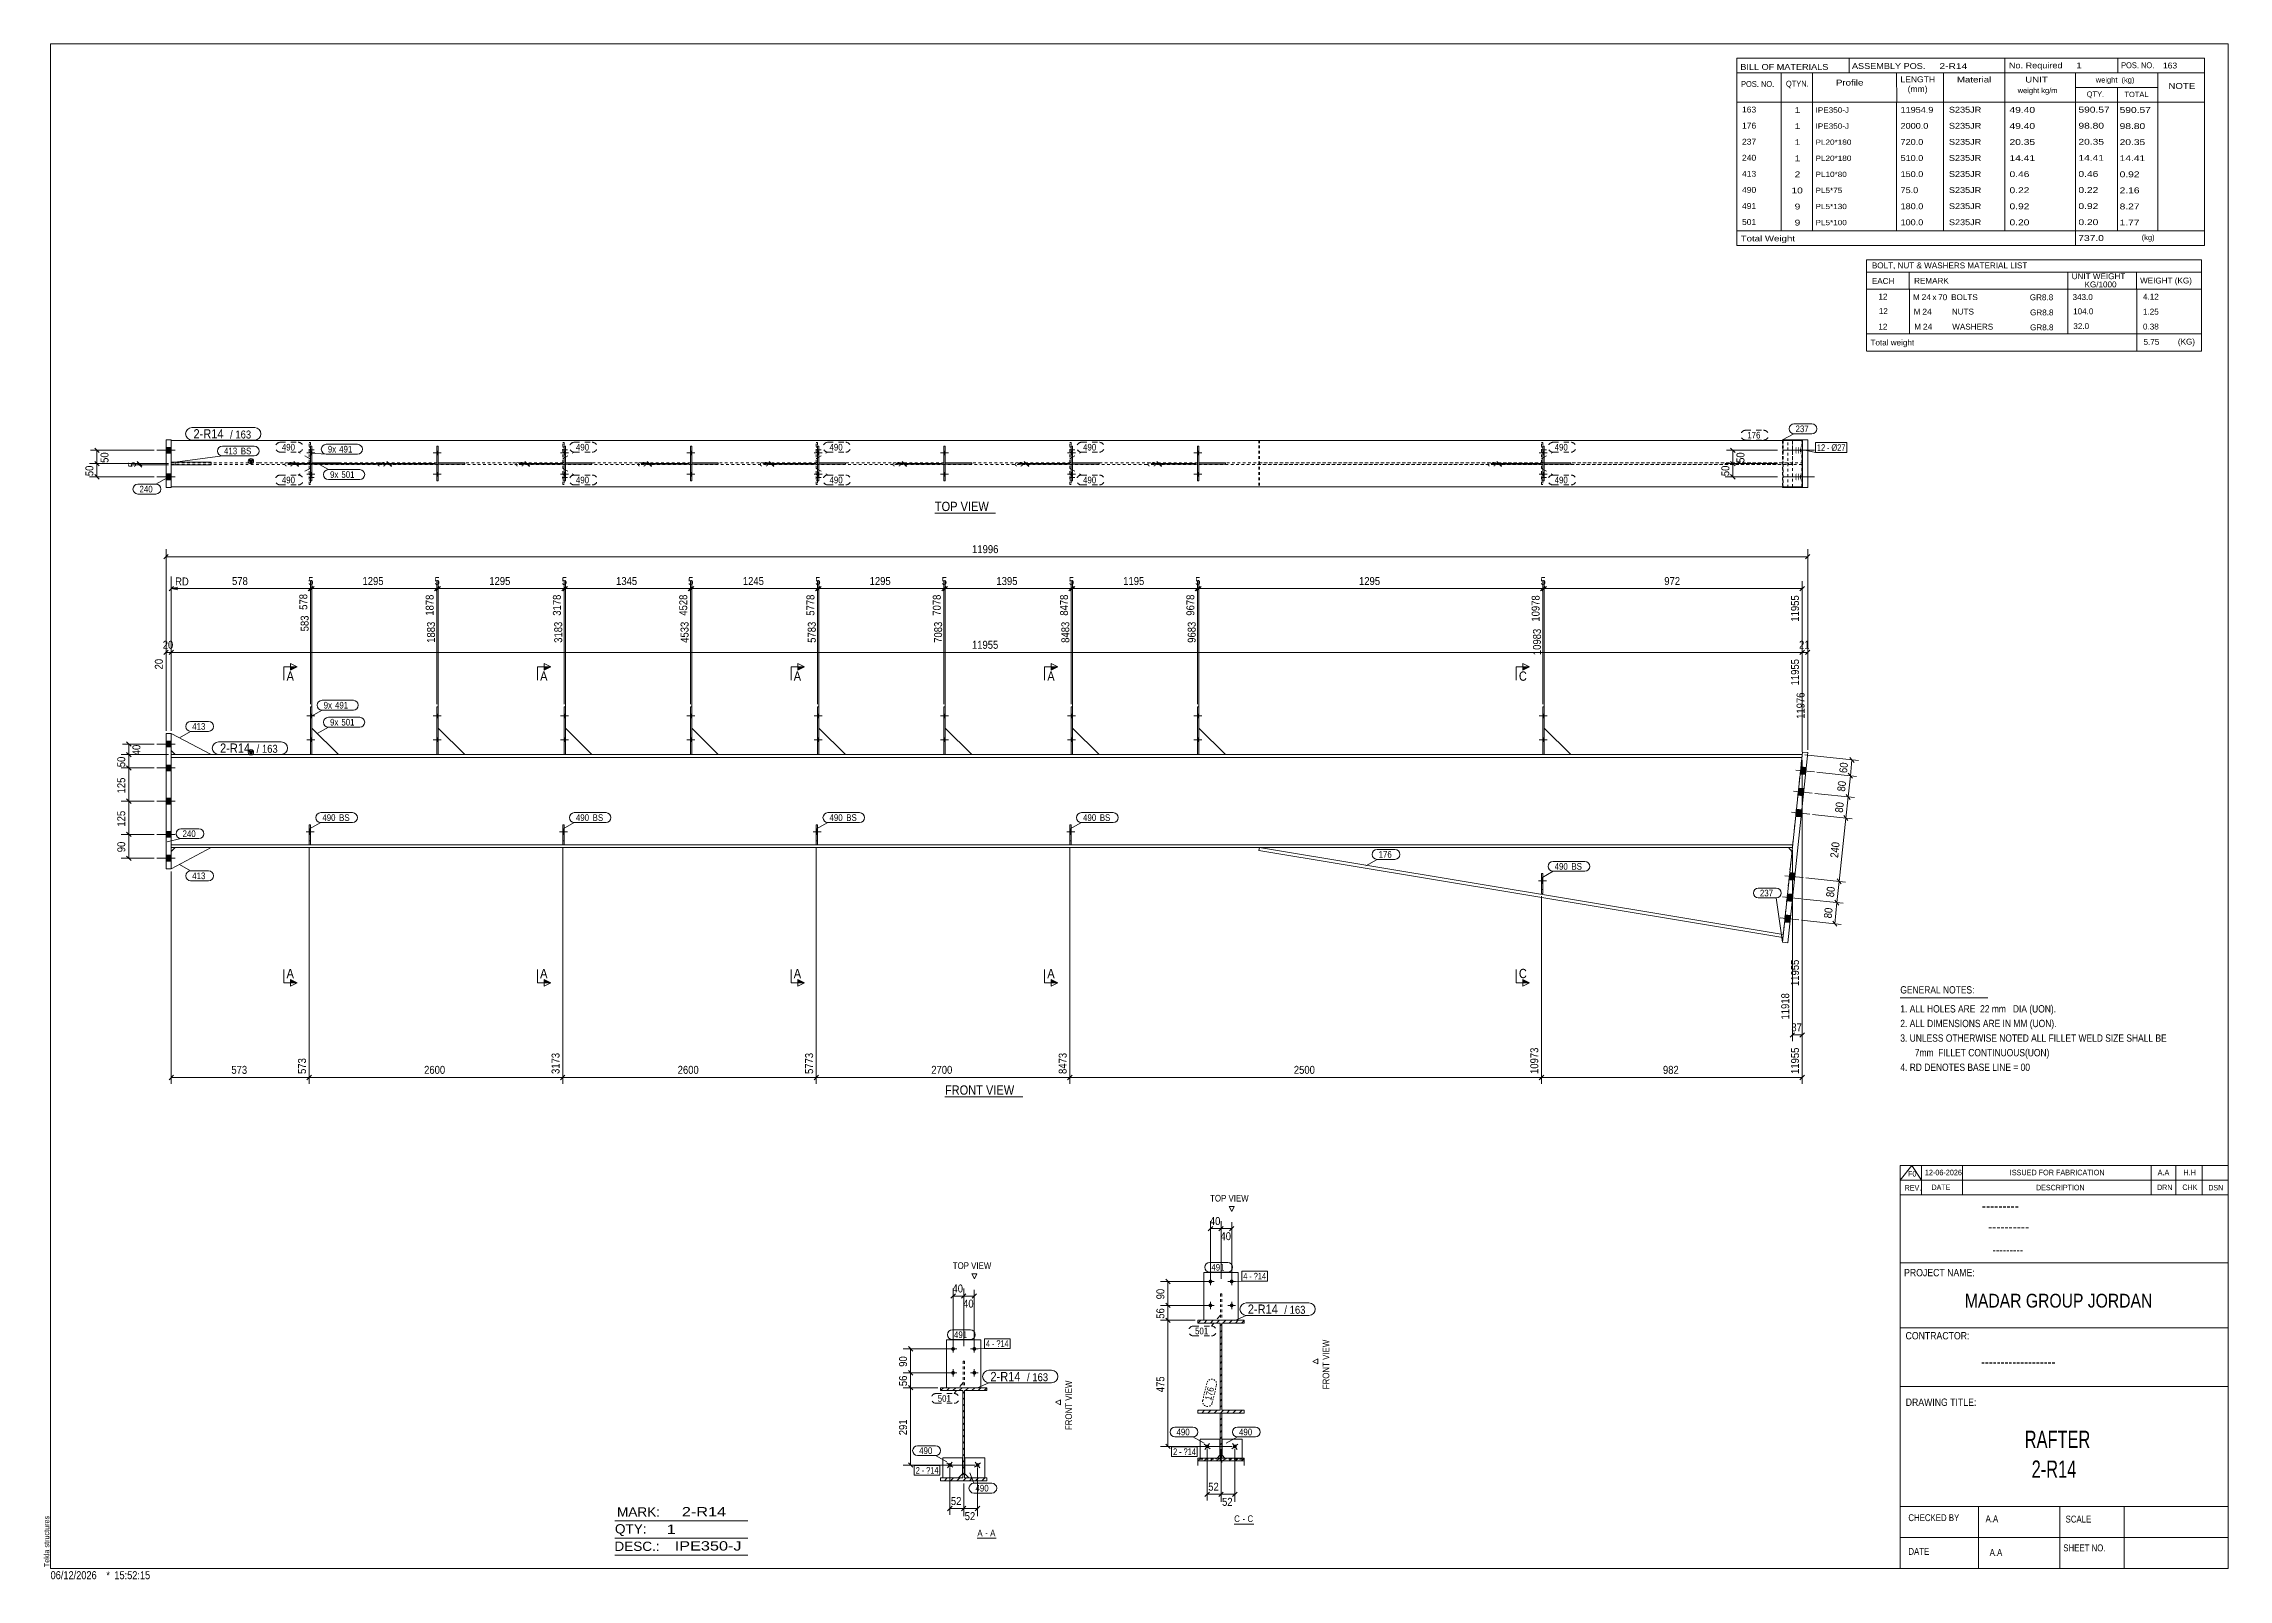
# Model space of a CAD drawing. Header units: millimetres. Extents: x 2 to 825, y 1 to 579.
import ezdxf

# ---------------------------------------------------------------- set-up
doc = ezdxf.new("R2010")
doc.units = ezdxf.units.MM
for name, pattern in [('XKITLINE00', [0]), ('XKITLINE01', [4, 1, -1, 1, -1]), ('XKITLINE02', [4, 2, -2]), ('XKITLINE04', [3, 0.5, -0.5, 0.5, -0.5, 0.5, -0.5])]:
    doc.linetypes.add(name, pattern=pattern)
for name, color, linetype, lineweight in [('Bolt', 3, 'Continuous', 0), ('BoltMark', 7, 'Continuous', 0), ('Dimensions', 7, 'Continuous', 0), ('DrawingSheet', 5, 'Continuous', 0), ('OtherObjectType', 7, 'Continuous', 0), ('Part', 2, 'Continuous', 0), ('PartMark', 7, 'Continuous', 0), ('Section', 6, 'Continuous', 0)]:
    doc.layers.add(name, color=color, linetype=linetype, lineweight=lineweight)
doc.styles.add('@ARIAL_UNICODE_MS_BOLD', font='ARIAL.TTF')
doc.styles.add('ARIAL', font='ARIAL.TTF')
doc.styles.add('ARIAL_NARROW', font='ARIALN.TTF')
doc.styles.add('COMIC_SANS_MS_BOLD', font='COMICBD.TTF')
doc.styles.add('SWIS721_EX_BT', font='ARIAL.TTF')
doc.styles.add('SWISSE', font='ARIAL.TTF')

# ---------------------------------------------------------------- blocks, each defined once
blk = doc.blocks.new('*A1')
at = {"layer": 'Part', "color": 7, "linetype": 'XKITLINE00', "lineweight": 0}
for p, q in [((340.07, 71.98), (341.17, 73.08)), ((340.07, 71.98), (340.07, 71.98)), ((342.43, 71.98), (343.53, 73.08)), ((344.78, 71.98), (345.88, 73.08)), ((347.14, 71.98), (348.24, 73.08)), ((348.47, 70.95), (349.17, 71.65)), ((348.47, 68.59), (349.17, 69.29)), ((348.47, 66.24), (349.17, 66.94)), ((349.5, 71.98), (350.6, 73.08)), ((351.86, 71.98), (352.96, 73.08)), ((354.21, 71.98), (355.31, 73.08)), ((356.57, 71.98), (357.57, 72.98)), ((348.47, 63.88), (349.17, 64.58)), ((348.47, 61.52), (349.17, 62.22)), ((348.47, 59.16), (349.17, 59.86)), ((348.47, 56.81), (349.17, 57.51)), ((348.47, 54.45), (349.17, 55.15)), ((348.47, 52.09), (349.17, 52.79)), ((348.47, 49.74), (349.17, 50.44)), ((348.47, 47.38), (349.17, 48.08)), ((348.47, 45.02), (349.17, 45.72)), ((348.47, 42.66), (349.17, 43.36)), ((340.07, 38.98), (340.27, 39.18)), ((341.53, 38.08), (342.63, 39.18)), ((343.89, 38.08), (344.99, 39.18)), ((346.24, 38.08), (347.34, 39.18)), ((348.47, 40.31), (349.17, 41.01)), ((348.6, 38.08), (349.7, 39.18)), ((350.96, 38.08), (352.06, 39.18)), ((353.32, 38.08), (354.42, 39.18)), ((355.67, 38.08), (356.77, 39.18))]:
    blk.add_line(p, q, dxfattribs=at)
blk = doc.blocks.new('*A2')
at = {"layer": 'Part', "color": 7, "linetype": 'XKITLINE00', "lineweight": 0}
for p, q in [((436.97, 97.36), (438.07, 98.46)), ((436.97, 97.36), (436.97, 97.36)), ((439.33, 97.36), (440.43, 98.46)), ((441.69, 97.36), (442.79, 98.46)), ((444.04, 97.36), (445.14, 98.46)), ((445.37, 96.33), (446.07, 97.03)), ((445.37, 93.97), (446.07, 94.67)), ((445.37, 91.62), (446.07, 92.32)), ((446.4, 97.36), (447.5, 98.46)), ((448.76, 97.36), (449.86, 98.46)), ((451.12, 97.36), (452.22, 98.46)), ((453.47, 97.36), (454.47, 98.36)), ((445.37, 89.26), (446.07, 89.96)), ((445.37, 86.9), (446.07, 87.6)), ((445.37, 84.55), (446.07, 85.25)), ((445.37, 82.19), (446.07, 82.89)), ((445.37, 79.83), (446.07, 80.53)), ((445.37, 77.47), (446.07, 78.17)), ((445.37, 75.12), (446.07, 75.82)), ((445.37, 72.76), (446.07, 73.46)), ((445.37, 70.4), (446.07, 71.1)), ((445.37, 68.04), (446.07, 68.74)), ((445.37, 65.69), (446.07, 66.39)), ((436.97, 64.36), (437.17, 64.56)), ((438.43, 63.46), (439.53, 64.56)), ((440.79, 63.46), (441.89, 64.56)), ((443.15, 63.46), (444.25, 64.56)), ((445.5, 63.46), (446.6, 64.56)), ((447.86, 63.46), (448.96, 64.56)), ((450.22, 63.46), (451.32, 64.56)), ((452.58, 63.46), (453.68, 64.56))]:
    blk.add_line(p, q, dxfattribs=at)
blk = doc.blocks.new('*A3')
at = {"layer": 'Part', "color": 7, "linetype": 'XKITLINE00', "lineweight": 0}
for p, q in [((445.52, 63.46), (445.37, 63.31)), ((446.07, 61.66), (445.37, 60.96)), ((446.07, 59.3), (445.37, 58.6)), ((446.07, 56.94), (445.37, 56.24)), ((446.07, 54.59), (445.37, 53.89)), ((446.07, 52.23), (445.37, 51.53)), ((446.07, 49.87), (445.37, 49.17)), ((438.09, 46.6), (436.97, 45.49)), ((440.44, 46.6), (439.33, 45.49)), ((442.8, 46.6), (441.69, 45.49)), ((445.16, 46.6), (444.04, 45.49)), ((446.07, 47.51), (445.37, 46.81)), ((447.52, 46.6), (446.4, 45.49)), ((449.87, 46.6), (448.76, 45.49)), ((452.23, 46.6), (451.12, 45.49)), ((454.47, 46.48), (453.47, 45.49))]:
    blk.add_line(p, q, dxfattribs=at)
blk = doc.blocks.new('*A4')
at = {"layer": 'Bolt'}
for points in [[(341.39, 326.68), (341.89, 326.68), (341.89, 325.28), (341.39, 325.28)], [(341.39, 326.68), (341.89, 326.68), (341.89, 325.28), (341.39, 325.28)], [(341.39, 317.68), (341.89, 317.68), (341.89, 316.28), (341.39, 316.28)], [(341.39, 317.68), (341.89, 317.68), (341.89, 316.28), (341.39, 316.28)]]:
    blk.add_hatch(color=3, dxfattribs=at).paths.add_polyline_path(points, flags=17)
at = {"layer": 'Bolt', "color": 3, "linetype": 'XKITLINE00', "lineweight": 0}
for p, q in [((343.05, 325.98), (340.05, 325.98)), ((343.05, 325.98), (340.05, 325.98)), ((341.89, 326.68), (341.39, 326.68)), ((341.89, 326.68), (341.39, 326.68)), ((341.89, 325.28), (341.39, 325.28)), ((341.89, 325.28), (341.39, 325.28)), ((343.05, 316.98), (340.05, 316.98)), ((343.05, 316.98), (340.05, 316.98)), ((341.89, 317.68), (341.39, 317.68)), ((341.89, 317.68), (341.39, 317.68)), ((341.89, 316.28), (341.39, 316.28)), ((341.89, 316.28), (341.39, 316.28))]:
    blk.add_line(p, q, dxfattribs=at)
blk = doc.blocks.new('*A5')
at = {"layer": 'Bolt'}
for points in [[(293.81, 326.68), (294.31, 326.68), (294.31, 325.28), (293.81, 325.28)], [(293.81, 326.68), (294.31, 326.68), (294.31, 325.28), (293.81, 325.28)], [(293.81, 317.68), (294.31, 317.68), (294.31, 316.28), (293.81, 316.28)], [(293.81, 317.68), (294.31, 317.68), (294.31, 316.28), (293.81, 316.28)]]:
    blk.add_hatch(color=3, dxfattribs=at).paths.add_polyline_path(points, flags=17)
at = {"layer": 'Bolt', "color": 3, "linetype": 'XKITLINE00', "lineweight": 0}
for p, q in [((295.47, 325.98), (292.47, 325.98)), ((295.47, 325.98), (292.47, 325.98)), ((294.31, 326.68), (293.81, 326.68)), ((294.31, 326.68), (293.81, 326.68)), ((294.31, 325.28), (293.81, 325.28)), ((294.31, 325.28), (293.81, 325.28)), ((295.47, 316.98), (292.47, 316.98)), ((295.47, 316.98), (292.47, 316.98)), ((294.31, 317.68), (293.81, 317.68)), ((294.31, 317.68), (293.81, 317.68)), ((294.31, 316.28), (293.81, 316.28)), ((294.31, 316.28), (293.81, 316.28))]:
    blk.add_line(p, q, dxfattribs=at)
blk = doc.blocks.new('*A6')
at = {"layer": 'Bolt'}
blk.add_hatch(color=3, dxfattribs=at).paths.add_polyline_path([(293.81, 281.29), (293.31, 281.29), (293.31, 283.26), (293.81, 283.26)], flags=17)
at = {"layer": 'Bolt', "color": 3, "linetype": 'XKITLINE00', "lineweight": 0}
for p, q in [((295.16, 282.28), (292.16, 282.28)), ((293.81, 283.26), (293.31, 283.26)), ((293.81, 281.29), (293.31, 281.29))]:
    blk.add_line(p, q, dxfattribs=at)
blk = doc.blocks.new('*A7')
at = {"layer": 'Bolt', "color": 3, "linetype": 'XKITLINE02', "lineweight": 0}
for p, q in [((295.16, 282.28), (292.16, 282.28)), ((293.81, 283.26), (293.31, 283.26)), ((293.81, 281.29), (293.31, 281.29))]:
    blk.add_line(p, q, dxfattribs=at)
blk = doc.blocks.new('*A8')
at = {"layer": 'Bolt'}
for points in [[(245.91, 326.68), (246.41, 326.68), (246.41, 325.28), (245.91, 325.28)], [(245.91, 326.68), (246.41, 326.68), (246.41, 325.28), (245.91, 325.28)], [(245.91, 317.68), (246.41, 317.68), (246.41, 316.28), (245.91, 316.28)], [(245.91, 317.68), (246.41, 317.68), (246.41, 316.28), (245.91, 316.28)]]:
    blk.add_hatch(color=3, dxfattribs=at).paths.add_polyline_path(points, flags=17)
at = {"layer": 'Bolt', "color": 3, "linetype": 'XKITLINE00', "lineweight": 0}
for p, q in [((247.57, 325.98), (244.57, 325.98)), ((247.57, 325.98), (244.57, 325.98)), ((246.41, 326.68), (245.91, 326.68)), ((246.41, 326.68), (245.91, 326.68)), ((246.41, 325.28), (245.91, 325.28)), ((246.41, 325.28), (245.91, 325.28)), ((247.57, 316.98), (244.57, 316.98)), ((247.57, 316.98), (244.57, 316.98)), ((246.41, 317.68), (245.91, 317.68)), ((246.41, 317.68), (245.91, 317.68)), ((246.41, 316.28), (245.91, 316.28)), ((246.41, 316.28), (245.91, 316.28))]:
    blk.add_line(p, q, dxfattribs=at)
blk = doc.blocks.new('*A9')
at = {"layer": 'Bolt'}
for points in [[(198.33, 326.68), (198.83, 326.68), (198.83, 325.28), (198.33, 325.28)], [(198.33, 326.68), (198.83, 326.68), (198.83, 325.28), (198.33, 325.28)], [(198.33, 317.68), (198.83, 317.68), (198.83, 316.28), (198.33, 316.28)], [(198.33, 317.68), (198.83, 317.68), (198.83, 316.28), (198.33, 316.28)]]:
    blk.add_hatch(color=3, dxfattribs=at).paths.add_polyline_path(points, flags=17)
at = {"layer": 'Bolt', "color": 3, "linetype": 'XKITLINE00', "lineweight": 0}
for p, q in [((199.99, 325.98), (196.99, 325.98)), ((199.99, 325.98), (196.99, 325.98)), ((198.83, 326.68), (198.33, 326.68)), ((198.83, 326.68), (198.33, 326.68)), ((198.83, 325.28), (198.33, 325.28)), ((198.83, 325.28), (198.33, 325.28)), ((199.99, 316.98), (196.99, 316.98)), ((199.99, 316.98), (196.99, 316.98)), ((198.83, 317.68), (198.33, 317.68)), ((198.83, 317.68), (198.33, 317.68)), ((198.83, 316.28), (198.33, 316.28)), ((198.83, 316.28), (198.33, 316.28))]:
    blk.add_line(p, q, dxfattribs=at)
blk = doc.blocks.new('*A10')
at = {"layer": 'Bolt'}
blk.add_hatch(color=3, dxfattribs=at).paths.add_polyline_path([(198.33, 281.29), (197.83, 281.29), (197.83, 283.26), (198.33, 283.26)], flags=17)
at = {"layer": 'Bolt', "color": 3, "linetype": 'XKITLINE00', "lineweight": 0}
for p, q in [((199.68, 282.28), (196.68, 282.28)), ((198.33, 283.26), (197.83, 283.26)), ((198.33, 281.29), (197.83, 281.29))]:
    blk.add_line(p, q, dxfattribs=at)
blk = doc.blocks.new('*A11')
at = {"layer": 'Bolt', "color": 3, "linetype": 'XKITLINE02', "lineweight": 0}
for p, q in [((199.68, 282.28), (196.68, 282.28)), ((198.33, 283.26), (197.83, 283.26)), ((198.33, 281.29), (197.83, 281.29))]:
    blk.add_line(p, q, dxfattribs=at)
blk = doc.blocks.new('*A12')
at = {"layer": 'Bolt'}
for points in [[(150.43, 326.68), (150.93, 326.68), (150.93, 325.28), (150.43, 325.28)], [(150.43, 326.68), (150.93, 326.68), (150.93, 325.28), (150.43, 325.28)], [(150.43, 317.68), (150.93, 317.68), (150.93, 316.28), (150.43, 316.28)], [(150.43, 317.68), (150.93, 317.68), (150.93, 316.28), (150.43, 316.28)]]:
    blk.add_hatch(color=3, dxfattribs=at).paths.add_polyline_path(points, flags=17)
at = {"layer": 'Bolt', "color": 3, "linetype": 'XKITLINE00', "lineweight": 0}
for p, q in [((152.09, 325.98), (149.09, 325.98)), ((152.09, 325.98), (149.09, 325.98)), ((150.93, 326.68), (150.43, 326.68)), ((150.93, 326.68), (150.43, 326.68)), ((150.93, 325.28), (150.43, 325.28)), ((150.93, 325.28), (150.43, 325.28)), ((152.09, 316.98), (149.09, 316.98)), ((152.09, 316.98), (149.09, 316.98)), ((150.93, 317.68), (150.43, 317.68)), ((150.93, 317.68), (150.43, 317.68)), ((150.93, 316.28), (150.43, 316.28)), ((150.93, 316.28), (150.43, 316.28))]:
    blk.add_line(p, q, dxfattribs=at)
blk = doc.blocks.new('*A13')
at = {"layer": 'Bolt'}
for points in [[(102.85, 326.68), (103.35, 326.68), (103.35, 325.28), (102.85, 325.28)], [(102.85, 326.68), (103.35, 326.68), (103.35, 325.28), (102.85, 325.28)], [(102.85, 317.68), (103.35, 317.68), (103.35, 316.28), (102.85, 316.28)], [(102.85, 317.68), (103.35, 317.68), (103.35, 316.28), (102.85, 316.28)]]:
    blk.add_hatch(color=3, dxfattribs=at).paths.add_polyline_path(points, flags=17)
at = {"layer": 'Bolt', "color": 3, "linetype": 'XKITLINE00', "lineweight": 0}
for p, q in [((104.51, 325.98), (101.51, 325.98)), ((104.51, 325.98), (101.51, 325.98)), ((103.35, 326.68), (102.85, 326.68)), ((103.35, 326.68), (102.85, 326.68)), ((103.35, 325.28), (102.85, 325.28)), ((103.35, 325.28), (102.85, 325.28)), ((104.51, 316.98), (101.51, 316.98)), ((104.51, 316.98), (101.51, 316.98)), ((103.35, 317.68), (102.85, 317.68)), ((103.35, 317.68), (102.85, 317.68)), ((103.35, 316.28), (102.85, 316.28)), ((103.35, 316.28), (102.85, 316.28))]:
    blk.add_line(p, q, dxfattribs=at)
blk = doc.blocks.new('*A14')
at = {"layer": 'Bolt'}
blk.add_hatch(color=3, dxfattribs=at).paths.add_polyline_path([(102.85, 281.29), (102.35, 281.29), (102.35, 283.26), (102.85, 283.26)], flags=17)
at = {"layer": 'Bolt', "color": 3, "linetype": 'XKITLINE00', "lineweight": 0}
for p, q in [((104.2, 282.28), (101.2, 282.28)), ((102.85, 283.26), (102.35, 283.26)), ((102.85, 281.29), (102.35, 281.29))]:
    blk.add_line(p, q, dxfattribs=at)
blk = doc.blocks.new('*A15')
at = {"layer": 'Bolt', "color": 3, "linetype": 'XKITLINE02', "lineweight": 0}
for p, q in [((104.2, 282.28), (101.2, 282.28)), ((102.85, 283.26), (102.35, 283.26)), ((102.85, 281.29), (102.35, 281.29))]:
    blk.add_line(p, q, dxfattribs=at)
blk = doc.blocks.new('*A16')
at = {"layer": 'Bolt'}
for points in [[(665.76, 303.86), (663.77, 304.07), (664.05, 306.75), (666.04, 306.54)], [(665.76, 303.86), (663.77, 304.07), (664.05, 306.75), (666.04, 306.54)], [(664.92, 295.9), (662.93, 296.11), (663.21, 298.8), (665.2, 298.59)], [(664.92, 295.9), (662.93, 296.11), (663.21, 298.8), (665.2, 298.59)], [(664.08, 287.94), (662.09, 288.15), (662.37, 290.84), (664.36, 290.63)], [(664.08, 287.94), (662.09, 288.15), (662.37, 290.84), (664.36, 290.63)], [(661.56, 264.08), (659.57, 264.29), (659.86, 266.97), (661.84, 266.76)], [(661.56, 264.08), (659.57, 264.29), (659.86, 266.97), (661.84, 266.76)], [(660.72, 256.12), (658.73, 256.33), (659.02, 259.02), (661.01, 258.81)], [(660.72, 256.12), (658.73, 256.33), (659.02, 259.02), (661.01, 258.81)], [(659.88, 248.17), (657.89, 248.38), (658.18, 251.06), (660.17, 250.85)], [(659.88, 248.17), (657.89, 248.38), (658.18, 251.06), (660.17, 250.85)]]:
    blk.add_hatch(color=3, dxfattribs=at).paths.add_polyline_path(points, flags=17)
at = {"layer": 'Bolt', "color": 3, "linetype": 'XKITLINE00', "lineweight": 0}
for p, q in [((669.13, 304.86), (662.17, 305.59)), ((669.13, 304.86), (662.17, 305.59)), ((666.04, 306.54), (664.05, 306.75)), ((666.04, 306.54), (664.05, 306.75)), ((668.29, 296.9), (661.33, 297.64)), ((668.29, 296.9), (661.33, 297.64)), ((665.2, 298.59), (663.21, 298.8)), ((665.2, 298.59), (663.21, 298.8)), ((665.76, 303.86), (663.77, 304.07)), ((665.76, 303.86), (663.77, 304.07)), ((667.45, 288.95), (660.49, 289.68)), ((667.45, 288.95), (660.49, 289.68)), ((664.08, 287.94), (662.09, 288.15)), ((664.08, 287.94), (662.09, 288.15)), ((664.36, 290.63), (662.37, 290.84)), ((664.36, 290.63), (662.37, 290.84)), ((664.92, 295.9), (662.93, 296.11)), ((664.92, 295.9), (662.93, 296.11)), ((664.93, 265.08), (657.97, 265.81)), ((664.93, 265.08), (657.97, 265.81)), ((661.56, 264.08), (659.57, 264.29)), ((661.56, 264.08), (659.57, 264.29)), ((661.84, 266.76), (659.86, 266.97)), ((661.84, 266.76), (659.86, 266.97)), ((664.1, 257.12), (657.13, 257.86)), ((664.1, 257.12), (657.13, 257.86)), ((660.72, 256.12), (658.73, 256.33)), ((660.72, 256.12), (658.73, 256.33)), ((661.01, 258.81), (659.02, 259.02)), ((661.01, 258.81), (659.02, 259.02)), ((663.26, 249.17), (656.29, 249.9)), ((663.26, 249.17), (656.29, 249.9)), ((659.88, 248.17), (657.89, 248.38)), ((659.88, 248.17), (657.89, 248.38)), ((660.17, 250.85), (658.18, 251.06)), ((660.17, 250.85), (658.18, 251.06))]:
    blk.add_line(p, q, dxfattribs=at)
blk = doc.blocks.new('*A17')
at = {"layer": 'Bolt'}
for points in [[(50.45, 314.28), (48.45, 314.28), (48.45, 316.48), (50.45, 316.48)], [(50.45, 314.28), (48.45, 314.28), (48.45, 316.48), (50.45, 316.48)], [(50.45, 305.28), (48.45, 305.28), (48.45, 307.48), (50.45, 307.48)], [(50.45, 305.28), (48.45, 305.28), (48.45, 307.48), (50.45, 307.48)], [(50.45, 292.78), (48.45, 292.78), (48.45, 294.98), (50.45, 294.98)], [(50.45, 292.78), (48.45, 292.78), (48.45, 294.98), (50.45, 294.98)], [(50.45, 280.28), (48.45, 280.28), (48.45, 282.48), (50.45, 282.48)], [(50.45, 280.28), (48.45, 280.28), (48.45, 282.48), (50.45, 282.48)], [(50.45, 271.28), (48.45, 271.28), (48.45, 273.48), (50.45, 273.48)], [(50.45, 271.28), (48.45, 271.28), (48.45, 273.48), (50.45, 273.48)]]:
    blk.add_hatch(color=3, dxfattribs=at).paths.add_polyline_path(points, flags=17)
at = {"layer": 'Bolt', "color": 3, "linetype": 'XKITLINE00', "lineweight": 0}
for p, q in [((51.95, 315.38), (44.95, 315.38)), ((51.95, 315.38), (44.95, 315.38)), ((50.45, 316.48), (48.45, 316.48)), ((50.45, 316.48), (48.45, 316.48)), ((50.45, 314.28), (48.45, 314.28)), ((50.45, 314.28), (48.45, 314.28)), ((51.95, 306.38), (44.95, 306.38)), ((51.95, 306.38), (44.95, 306.38)), ((50.45, 307.48), (48.45, 307.48)), ((50.45, 307.48), (48.45, 307.48)), ((50.45, 305.28), (48.45, 305.28)), ((50.45, 305.28), (48.45, 305.28)), ((51.95, 293.88), (44.95, 293.88)), ((51.95, 293.88), (44.95, 293.88)), ((50.45, 294.98), (48.45, 294.98)), ((50.45, 294.98), (48.45, 294.98)), ((50.45, 292.78), (48.45, 292.78)), ((50.45, 292.78), (48.45, 292.78)), ((51.95, 281.38), (44.95, 281.38)), ((51.95, 281.38), (44.95, 281.38)), ((50.45, 282.48), (48.45, 282.48)), ((50.45, 282.48), (48.45, 282.48)), ((50.45, 280.28), (48.45, 280.28)), ((50.45, 280.28), (48.45, 280.28)), ((51.95, 272.38), (44.95, 272.38)), ((51.95, 272.38), (44.95, 272.38)), ((50.45, 273.48), (48.45, 273.48)), ((50.45, 273.48), (48.45, 273.48)), ((50.45, 271.28), (48.45, 271.28)), ((50.45, 271.28), (48.45, 271.28))]:
    blk.add_line(p, q, dxfattribs=at)
blk = doc.blocks.new('*A18')
at = {"layer": 'Part'}
blk.add_hatch(color=2, dxfattribs=at).paths.add_polyline_path([(79.65, 312.78), (81.25, 312.78), (80.45, 311.38)], flags=17)
at = {"layer": 'Part', "color": 2, "linetype": 'XKITLINE00', "lineweight": 0}
for p, q in [((80.45, 311.38), (79.65, 312.78)), ((79.65, 312.78), (81.25, 312.78)), ((81.25, 312.78), (80.45, 311.38)), ((83.45, 311.38), (50.45, 311.38)), ((83.45, 310.28), (50.45, 310.28)), ((131.35, 311.38), (83.55, 311.38)), ((131.35, 310.28), (83.55, 310.28)), ((178.93, 311.38), (131.45, 311.38)), ((178.93, 310.28), (131.45, 310.28)), ((226.83, 311.38), (179.03, 311.38)), ((226.83, 310.28), (179.03, 310.28)), ((274.41, 311.38), (226.93, 311.38)), ((274.41, 310.28), (226.93, 310.28)), ((322.31, 311.38), (274.51, 311.38)), ((322.31, 310.28), (274.51, 310.28)), ((369.89, 311.38), (322.41, 311.38)), ((369.89, 310.28), (322.41, 310.28)), ((417.79, 311.38), (369.99, 311.38)), ((417.79, 310.28), (369.99, 310.28)), ((664.54, 311.38), (417.89, 311.38)), ((664.42, 310.28), (417.89, 310.28)), ((83.45, 277.48), (50.45, 277.48)), ((50.45, 276.38), (83.45, 276.38)), ((131.35, 277.48), (83.55, 277.48)), ((83.55, 276.38), (131.35, 276.38)), ((178.93, 277.48), (131.45, 277.48)), ((131.45, 276.38), (178.93, 276.38)), ((226.83, 277.48), (179.03, 277.48)), ((179.03, 276.38), (226.83, 276.38)), ((274.41, 277.48), (226.93, 277.48)), ((226.93, 276.38), (274.41, 276.38)), ((322.31, 277.48), (274.51, 277.48)), ((274.51, 276.38), (322.31, 276.38)), ((369.89, 277.48), (322.41, 277.48)), ((322.41, 276.38), (369.89, 276.38)), ((417.79, 277.48), (369.99, 277.48)), ((369.99, 276.38), (417.79, 276.38)), ((660.96, 277.48), (417.89, 277.48)), ((417.89, 276.38), (660.85, 276.38))]:
    blk.add_line(p, q, dxfattribs=at)
at = {"layer": 'Part', "color": 7, "linetype": 'XKITLINE01', "lineweight": 0}
for p, q in [((50.45, 311.38), (50.45, 276.38)), ((660.85, 276.38), (664.54, 311.38))]:
    blk.add_line(p, q, dxfattribs=at)
at = {"layer": 'Part', "color": 2, "linetype": 'XKITLINE00', "lineweight": 0}
blk.add_circle((80.45, 312.28), 1, dxfattribs=at)
blk = doc.blocks.new('*A19')
at = {"layer": 'Part', "color": 2, "linetype": 'XKITLINE00', "lineweight": 0}
for p, q in [((567.37, 329.38), (566.87, 329.38)), ((566.87, 329.38), (566.87, 311.38)), ((567.37, 311.38), (567.37, 329.38))]:
    blk.add_line(p, q, dxfattribs=at)
at = {"layer": 'Part', "color": 7, "linetype": 'XKITLINE01', "lineweight": 0}
blk.add_line((566.87, 311.38), (567.37, 311.38), dxfattribs=at)
blk = doc.blocks.new('*A20')
at = {"layer": 'Part', "color": 2, "linetype": 'XKITLINE00', "lineweight": 0}
blk.add_line((577.37, 311.38), (567.37, 321.38), dxfattribs=at)
at = {"layer": 'Part', "color": 7, "linetype": 'XKITLINE01', "lineweight": 0}
for p, q in [((567.37, 321.38), (567.37, 311.38)), ((567.37, 311.38), (577.37, 311.38))]:
    blk.add_line(p, q, dxfattribs=at)
blk = doc.blocks.new('*A21')
at = {"layer": 'Part', "color": 2, "linetype": 'XKITLINE00', "lineweight": 0}
for p, q in [((566.37, 259.09), (566.37, 266.59)), ((566.37, 266.59), (566.87, 266.59)), ((566.87, 266.59), (566.87, 259.09)), ((566.87, 259.09), (566.37, 259.09))]:
    blk.add_line(p, q, dxfattribs=at)
at = {"layer": 'Part', "color": 7, "linetype": 'XKITLINE01', "lineweight": 0}
blk.add_line((566.37, 260.59), (566.87, 260.59), dxfattribs=at)
blk = doc.blocks.new('*A22')
at = {"layer": 'Part', "color": 7, "linetype": 'XKITLINE01', "lineweight": 0}
for p, q in [((566.37, 266.59), (566.37, 259.09)), ((566.87, 266.59), (566.37, 266.59)), ((566.87, 259.09), (566.87, 266.59)), ((566.37, 260.59), (566.87, 260.59)), ((566.37, 259.09), (566.87, 259.09))]:
    blk.add_line(p, q, dxfattribs=at)
blk = doc.blocks.new('*A23')
at = {"layer": 'Part', "color": 2, "linetype": 'XKITLINE00', "lineweight": 0}
for p, q in [((437.37, 329.38), (436.87, 329.38)), ((436.87, 329.38), (436.87, 311.38)), ((437.37, 311.38), (437.37, 329.38))]:
    blk.add_line(p, q, dxfattribs=at)
at = {"layer": 'Part', "color": 7, "linetype": 'XKITLINE01', "lineweight": 0}
blk.add_line((436.87, 311.38), (437.37, 311.38), dxfattribs=at)
blk = doc.blocks.new('*A24')
at = {"layer": 'Part', "color": 2, "linetype": 'XKITLINE00', "lineweight": 0}
blk.add_line((447.37, 311.38), (437.37, 321.38), dxfattribs=at)
at = {"layer": 'Part', "color": 7, "linetype": 'XKITLINE01', "lineweight": 0}
for p, q in [((437.37, 321.38), (437.37, 311.38)), ((437.37, 311.38), (447.37, 311.38))]:
    blk.add_line(p, q, dxfattribs=at)
blk = doc.blocks.new('*A25')
at = {"layer": 'Part', "color": 2, "linetype": 'XKITLINE00', "lineweight": 0}
for p, q in [((389.79, 329.38), (389.29, 329.38)), ((389.29, 329.38), (389.29, 311.38)), ((389.79, 311.38), (389.79, 329.38))]:
    blk.add_line(p, q, dxfattribs=at)
at = {"layer": 'Part', "color": 7, "linetype": 'XKITLINE01', "lineweight": 0}
blk.add_line((389.29, 311.38), (389.79, 311.38), dxfattribs=at)
blk = doc.blocks.new('*A26')
at = {"layer": 'Part', "color": 2, "linetype": 'XKITLINE00', "lineweight": 0}
blk.add_line((399.79, 311.38), (389.79, 321.38), dxfattribs=at)
at = {"layer": 'Part', "color": 7, "linetype": 'XKITLINE01', "lineweight": 0}
for p, q in [((389.79, 321.38), (389.79, 311.38)), ((389.79, 311.38), (399.79, 311.38))]:
    blk.add_line(p, q, dxfattribs=at)
blk = doc.blocks.new('*A27')
at = {"layer": 'Part', "color": 2, "linetype": 'XKITLINE00', "lineweight": 0}
for p, q in [((388.79, 277.48), (388.79, 284.98)), ((388.79, 284.98), (389.29, 284.98)), ((389.29, 284.98), (389.29, 277.48))]:
    blk.add_line(p, q, dxfattribs=at)
at = {"layer": 'Part', "color": 7, "linetype": 'XKITLINE01', "lineweight": 0}
for p, q in [((388.79, 278.98), (389.29, 278.98)), ((389.29, 277.48), (388.79, 277.48))]:
    blk.add_line(p, q, dxfattribs=at)
blk = doc.blocks.new('*A28')
at = {"layer": 'Part', "color": 7, "linetype": 'XKITLINE01', "lineweight": 0}
for p, q in [((388.79, 284.98), (388.79, 277.48)), ((389.29, 284.98), (388.79, 284.98)), ((389.29, 277.48), (389.29, 284.98)), ((388.79, 278.98), (389.29, 278.98)), ((388.79, 277.48), (389.29, 277.48))]:
    blk.add_line(p, q, dxfattribs=at)
blk = doc.blocks.new('*A29')
at = {"layer": 'Part', "color": 2, "linetype": 'XKITLINE00', "lineweight": 0}
for p, q in [((341.89, 329.38), (341.39, 329.38)), ((341.39, 329.38), (341.39, 311.38)), ((341.89, 311.38), (341.89, 329.38))]:
    blk.add_line(p, q, dxfattribs=at)
at = {"layer": 'Part', "color": 7, "linetype": 'XKITLINE01', "lineweight": 0}
blk.add_line((341.39, 311.38), (341.89, 311.38), dxfattribs=at)
blk = doc.blocks.new('*A30')
at = {"layer": 'Part', "color": 2, "linetype": 'XKITLINE00', "lineweight": 0}
blk.add_line((351.89, 311.38), (341.89, 321.38), dxfattribs=at)
at = {"layer": 'Part', "color": 7, "linetype": 'XKITLINE01', "lineweight": 0}
for p, q in [((341.89, 321.38), (341.89, 311.38)), ((341.89, 311.38), (351.89, 311.38))]:
    blk.add_line(p, q, dxfattribs=at)
blk = doc.blocks.new('*A31')
at = {"layer": 'Part', "color": 2, "linetype": 'XKITLINE00', "lineweight": 0}
for p, q in [((294.31, 329.38), (293.81, 329.38)), ((293.81, 329.38), (293.81, 311.38)), ((294.31, 311.38), (294.31, 329.38))]:
    blk.add_line(p, q, dxfattribs=at)
at = {"layer": 'Part', "color": 7, "linetype": 'XKITLINE01', "lineweight": 0}
blk.add_line((293.81, 311.38), (294.31, 311.38), dxfattribs=at)
blk = doc.blocks.new('*A32')
at = {"layer": 'Part', "color": 2, "linetype": 'XKITLINE00', "lineweight": 0}
blk.add_line((304.31, 311.38), (294.31, 321.38), dxfattribs=at)
at = {"layer": 'Part', "color": 7, "linetype": 'XKITLINE01', "lineweight": 0}
for p, q in [((294.31, 321.38), (294.31, 311.38)), ((294.31, 311.38), (304.31, 311.38))]:
    blk.add_line(p, q, dxfattribs=at)
blk = doc.blocks.new('*A33')
at = {"layer": 'Part', "color": 2, "linetype": 'XKITLINE00', "lineweight": 0}
for p, q in [((293.31, 277.48), (293.31, 284.98)), ((293.31, 284.98), (293.81, 284.98)), ((293.81, 284.98), (293.81, 277.48))]:
    blk.add_line(p, q, dxfattribs=at)
at = {"layer": 'Part', "color": 7, "linetype": 'XKITLINE01', "lineweight": 0}
for p, q in [((293.31, 278.98), (293.81, 278.98)), ((293.81, 277.48), (293.31, 277.48))]:
    blk.add_line(p, q, dxfattribs=at)
blk = doc.blocks.new('*A34')
at = {"layer": 'Part', "color": 7, "linetype": 'XKITLINE01', "lineweight": 0}
for p, q in [((293.31, 284.98), (293.31, 277.48)), ((293.81, 284.98), (293.31, 284.98)), ((293.81, 277.48), (293.81, 284.98)), ((293.31, 278.98), (293.81, 278.98)), ((293.31, 277.48), (293.81, 277.48))]:
    blk.add_line(p, q, dxfattribs=at)
blk = doc.blocks.new('*A35')
at = {"layer": 'Part', "color": 2, "linetype": 'XKITLINE00', "lineweight": 0}
for p, q in [((246.41, 329.38), (245.91, 329.38)), ((245.91, 329.38), (245.91, 311.38)), ((246.41, 311.38), (246.41, 329.38))]:
    blk.add_line(p, q, dxfattribs=at)
at = {"layer": 'Part', "color": 7, "linetype": 'XKITLINE01', "lineweight": 0}
blk.add_line((245.91, 311.38), (246.41, 311.38), dxfattribs=at)
blk = doc.blocks.new('*A36')
at = {"layer": 'Part', "color": 2, "linetype": 'XKITLINE00', "lineweight": 0}
blk.add_line((256.41, 311.38), (246.41, 321.38), dxfattribs=at)
at = {"layer": 'Part', "color": 7, "linetype": 'XKITLINE01', "lineweight": 0}
for p, q in [((246.41, 321.38), (246.41, 311.38)), ((246.41, 311.38), (256.41, 311.38))]:
    blk.add_line(p, q, dxfattribs=at)
blk = doc.blocks.new('*A37')
at = {"layer": 'Part', "color": 2, "linetype": 'XKITLINE00', "lineweight": 0}
for p, q in [((198.83, 329.38), (198.33, 329.38)), ((198.33, 329.38), (198.33, 311.38)), ((198.83, 311.38), (198.83, 329.38))]:
    blk.add_line(p, q, dxfattribs=at)
at = {"layer": 'Part', "color": 7, "linetype": 'XKITLINE01', "lineweight": 0}
blk.add_line((198.33, 311.38), (198.83, 311.38), dxfattribs=at)
blk = doc.blocks.new('*A38')
at = {"layer": 'Part', "color": 2, "linetype": 'XKITLINE00', "lineweight": 0}
blk.add_line((208.83, 311.38), (198.83, 321.38), dxfattribs=at)
at = {"layer": 'Part', "color": 7, "linetype": 'XKITLINE01', "lineweight": 0}
for p, q in [((198.83, 321.38), (198.83, 311.38)), ((198.83, 311.38), (208.83, 311.38))]:
    blk.add_line(p, q, dxfattribs=at)
blk = doc.blocks.new('*A39')
at = {"layer": 'Part', "color": 2, "linetype": 'XKITLINE00', "lineweight": 0}
for p, q in [((197.83, 277.48), (197.83, 284.98)), ((197.83, 284.98), (198.33, 284.98)), ((198.33, 284.98), (198.33, 277.48))]:
    blk.add_line(p, q, dxfattribs=at)
at = {"layer": 'Part', "color": 7, "linetype": 'XKITLINE01', "lineweight": 0}
for p, q in [((197.83, 278.98), (198.33, 278.98)), ((198.33, 277.48), (197.83, 277.48))]:
    blk.add_line(p, q, dxfattribs=at)
blk = doc.blocks.new('*A40')
at = {"layer": 'Part', "color": 7, "linetype": 'XKITLINE01', "lineweight": 0}
for p, q in [((197.83, 284.98), (197.83, 277.48)), ((198.33, 284.98), (197.83, 284.98)), ((198.33, 277.48), (198.33, 284.98)), ((197.83, 278.98), (198.33, 278.98)), ((197.83, 277.48), (198.33, 277.48))]:
    blk.add_line(p, q, dxfattribs=at)
blk = doc.blocks.new('*A41')
at = {"layer": 'Part', "color": 2, "linetype": 'XKITLINE00', "lineweight": 0}
for p, q in [((150.93, 329.38), (150.43, 329.38)), ((150.43, 329.38), (150.43, 311.38)), ((150.93, 311.38), (150.93, 329.38))]:
    blk.add_line(p, q, dxfattribs=at)
at = {"layer": 'Part', "color": 7, "linetype": 'XKITLINE01', "lineweight": 0}
blk.add_line((150.43, 311.38), (150.93, 311.38), dxfattribs=at)
blk = doc.blocks.new('*A42')
at = {"layer": 'Part', "color": 2, "linetype": 'XKITLINE00', "lineweight": 0}
blk.add_line((160.93, 311.38), (150.93, 321.38), dxfattribs=at)
at = {"layer": 'Part', "color": 7, "linetype": 'XKITLINE01', "lineweight": 0}
for p, q in [((150.93, 321.38), (150.93, 311.38)), ((150.93, 311.38), (160.93, 311.38))]:
    blk.add_line(p, q, dxfattribs=at)
blk = doc.blocks.new('*A43')
at = {"layer": 'Part', "color": 2, "linetype": 'XKITLINE00', "lineweight": 0}
for p, q in [((102.85, 311.38), (102.85, 329.38)), ((102.85, 329.38), (103.35, 329.38)), ((103.35, 329.38), (103.35, 311.38))]:
    blk.add_line(p, q, dxfattribs=at)
at = {"layer": 'Part', "color": 7, "linetype": 'XKITLINE01', "lineweight": 0}
blk.add_line((103.35, 311.38), (102.85, 311.38), dxfattribs=at)
blk = doc.blocks.new('*A44')
at = {"layer": 'Part', "color": 2, "linetype": 'XKITLINE00', "lineweight": 0}
blk.add_line((113.35, 311.38), (103.35, 321.38), dxfattribs=at)
at = {"layer": 'Part', "color": 7, "linetype": 'XKITLINE01', "lineweight": 0}
for p, q in [((103.35, 321.38), (103.35, 311.38)), ((103.35, 311.38), (113.35, 311.38))]:
    blk.add_line(p, q, dxfattribs=at)
blk = doc.blocks.new('*A45')
at = {"layer": 'Part', "color": 2, "linetype": 'XKITLINE00', "lineweight": 0}
for p, q in [((102.35, 277.48), (102.35, 284.98)), ((102.35, 284.98), (102.85, 284.98)), ((102.85, 284.98), (102.85, 277.48))]:
    blk.add_line(p, q, dxfattribs=at)
at = {"layer": 'Part', "color": 7, "linetype": 'XKITLINE01', "lineweight": 0}
for p, q in [((102.35, 278.98), (102.85, 278.98)), ((102.85, 277.48), (102.35, 277.48))]:
    blk.add_line(p, q, dxfattribs=at)
blk = doc.blocks.new('*A46')
at = {"layer": 'Part', "color": 7, "linetype": 'XKITLINE01', "lineweight": 0}
for p, q in [((102.35, 284.98), (102.35, 277.48)), ((102.85, 284.98), (102.35, 284.98)), ((102.85, 277.48), (102.85, 284.98)), ((102.35, 278.98), (102.85, 278.98)), ((102.35, 277.48), (102.85, 277.48))]:
    blk.add_line(p, q, dxfattribs=at)
blk = doc.blocks.new('*A47')
at = {"layer": 'Part', "color": 2, "linetype": 'XKITLINE00', "lineweight": 0}
for p, q in [((459.97, 275.29), (460.15, 276.38)), ((657.28, 242.56), (459.97, 275.29)), ((657.4, 243.66), (460.15, 276.38)), ((660.69, 274.92), (659.39, 276.38))]:
    blk.add_line(p, q, dxfattribs=at)
at = {"layer": 'Part', "color": 7, "linetype": 'XKITLINE01', "lineweight": 0}
for p, q in [((659.39, 276.38), (460.15, 276.38)), ((660.69, 274.92), (657.28, 242.56))]:
    blk.add_line(p, q, dxfattribs=at)
blk = doc.blocks.new('*A48')
at = {"layer": 'Part', "color": 2, "linetype": 'XKITLINE00', "lineweight": 0}
for p, q in [((664.64, 312.37), (657.09, 240.77)), ((659.08, 240.56), (666.63, 312.16)), ((666.63, 312.16), (664.64, 312.37)), ((657.09, 240.77), (659.08, 240.56))]:
    blk.add_line(p, q, dxfattribs=at)
blk = doc.blocks.new('*A49')
at = {"layer": 'Part', "color": 2, "linetype": 'XKITLINE00', "lineweight": 0}
for p, q in [((50.45, 319.38), (65.45, 311.38)), ((51.95, 311.38), (50.45, 312.88))]:
    blk.add_line(p, q, dxfattribs=at)
at = {"layer": 'Part', "color": 7, "linetype": 'XKITLINE01', "lineweight": 0}
for p, q in [((50.45, 312.88), (50.45, 319.38)), ((65.45, 311.38), (51.95, 311.38))]:
    blk.add_line(p, q, dxfattribs=at)
blk = doc.blocks.new('*A50')
at = {"layer": 'Part', "color": 2, "linetype": 'XKITLINE00', "lineweight": 0}
for p, q in [((50.45, 274.88), (51.95, 276.38)), ((65.45, 276.38), (50.45, 268.38))]:
    blk.add_line(p, q, dxfattribs=at)
at = {"layer": 'Part', "color": 7, "linetype": 'XKITLINE01', "lineweight": 0}
for p, q in [((50.45, 268.38), (50.45, 274.88)), ((51.95, 276.38), (65.45, 276.38))]:
    blk.add_line(p, q, dxfattribs=at)
blk = doc.blocks.new('*A51')
at = {"layer": 'Part', "color": 2, "linetype": 'XKITLINE00', "lineweight": 0}
for p, q in [((50.45, 319.38), (48.45, 319.38)), ((48.45, 268.38), (48.45, 319.38)), ((50.45, 319.38), (50.45, 268.38)), ((50.45, 268.38), (48.45, 268.38))]:
    blk.add_line(p, q, dxfattribs=at)
blk = doc.blocks.new('*A52')
at = {"layer": 'Bolt'}
for points in [[(566.87, 326.68), (567.37, 326.68), (567.37, 325.28), (566.87, 325.28)], [(566.87, 326.68), (567.37, 326.68), (567.37, 325.28), (566.87, 325.28)], [(566.87, 317.68), (567.37, 317.68), (567.37, 316.28), (566.87, 316.28)], [(566.87, 317.68), (567.37, 317.68), (567.37, 316.28), (566.87, 316.28)]]:
    blk.add_hatch(color=3, dxfattribs=at).paths.add_polyline_path(points, flags=17)
at = {"layer": 'Bolt', "color": 3, "linetype": 'XKITLINE00', "lineweight": 0}
for p, q in [((568.53, 325.98), (565.53, 325.98)), ((568.53, 325.98), (565.53, 325.98)), ((567.37, 326.68), (566.87, 326.68)), ((567.37, 326.68), (566.87, 326.68)), ((567.37, 325.28), (566.87, 325.28)), ((567.37, 325.28), (566.87, 325.28)), ((568.53, 316.98), (565.53, 316.98)), ((568.53, 316.98), (565.53, 316.98)), ((567.37, 317.68), (566.87, 317.68)), ((567.37, 317.68), (566.87, 317.68)), ((567.37, 316.28), (566.87, 316.28)), ((567.37, 316.28), (566.87, 316.28))]:
    blk.add_line(p, q, dxfattribs=at)
blk = doc.blocks.new('*A53')
at = {"layer": 'Bolt'}
blk.add_hatch(color=3, dxfattribs=at).paths.add_polyline_path([(566.87, 262.91), (566.37, 262.91), (566.37, 264.87), (566.87, 264.87)], flags=17)
at = {"layer": 'Bolt', "color": 3, "linetype": 'XKITLINE00', "lineweight": 0}
for p, q in [((568.22, 263.89), (565.22, 263.89)), ((566.87, 264.87), (566.37, 264.87)), ((566.87, 262.91), (566.37, 262.91))]:
    blk.add_line(p, q, dxfattribs=at)
blk = doc.blocks.new('*A54')
at = {"layer": 'Bolt', "color": 3, "linetype": 'XKITLINE02', "lineweight": 0}
for p, q in [((568.22, 263.89), (565.22, 263.89)), ((566.87, 264.87), (566.37, 264.87)), ((566.87, 262.91), (566.37, 262.91))]:
    blk.add_line(p, q, dxfattribs=at)
blk = doc.blocks.new('*A55')
at = {"layer": 'Bolt'}
for points in [[(436.87, 326.68), (437.37, 326.68), (437.37, 325.28), (436.87, 325.28)], [(436.87, 326.68), (437.37, 326.68), (437.37, 325.28), (436.87, 325.28)], [(436.87, 317.68), (437.37, 317.68), (437.37, 316.28), (436.87, 316.28)], [(436.87, 317.68), (437.37, 317.68), (437.37, 316.28), (436.87, 316.28)]]:
    blk.add_hatch(color=3, dxfattribs=at).paths.add_polyline_path(points, flags=17)
at = {"layer": 'Bolt', "color": 3, "linetype": 'XKITLINE00', "lineweight": 0}
for p, q in [((438.53, 325.98), (435.53, 325.98)), ((438.53, 325.98), (435.53, 325.98)), ((437.37, 326.68), (436.87, 326.68)), ((437.37, 326.68), (436.87, 326.68)), ((437.37, 325.28), (436.87, 325.28)), ((437.37, 325.28), (436.87, 325.28)), ((438.53, 316.98), (435.53, 316.98)), ((438.53, 316.98), (435.53, 316.98)), ((437.37, 317.68), (436.87, 317.68)), ((437.37, 317.68), (436.87, 317.68)), ((437.37, 316.28), (436.87, 316.28)), ((437.37, 316.28), (436.87, 316.28))]:
    blk.add_line(p, q, dxfattribs=at)
blk = doc.blocks.new('*A56')
at = {"layer": 'Bolt'}
for points in [[(389.29, 326.68), (389.79, 326.68), (389.79, 325.28), (389.29, 325.28)], [(389.29, 326.68), (389.79, 326.68), (389.79, 325.28), (389.29, 325.28)], [(389.29, 317.68), (389.79, 317.68), (389.79, 316.28), (389.29, 316.28)], [(389.29, 317.68), (389.79, 317.68), (389.79, 316.28), (389.29, 316.28)]]:
    blk.add_hatch(color=3, dxfattribs=at).paths.add_polyline_path(points, flags=17)
at = {"layer": 'Bolt', "color": 3, "linetype": 'XKITLINE00', "lineweight": 0}
for p, q in [((390.95, 325.98), (387.95, 325.98)), ((390.95, 325.98), (387.95, 325.98)), ((389.79, 326.68), (389.29, 326.68)), ((389.79, 326.68), (389.29, 326.68)), ((389.79, 325.28), (389.29, 325.28)), ((389.79, 325.28), (389.29, 325.28)), ((390.95, 316.98), (387.95, 316.98)), ((390.95, 316.98), (387.95, 316.98)), ((389.79, 317.68), (389.29, 317.68)), ((389.79, 317.68), (389.29, 317.68)), ((389.79, 316.28), (389.29, 316.28)), ((389.79, 316.28), (389.29, 316.28))]:
    blk.add_line(p, q, dxfattribs=at)
blk = doc.blocks.new('*A57')
at = {"layer": 'Bolt'}
blk.add_hatch(color=3, dxfattribs=at).paths.add_polyline_path([(389.29, 281.29), (388.79, 281.29), (388.79, 283.26), (389.29, 283.26)], flags=17)
at = {"layer": 'Bolt', "color": 3, "linetype": 'XKITLINE00', "lineweight": 0}
for p, q in [((390.64, 282.28), (387.64, 282.28)), ((389.29, 283.26), (388.79, 283.26)), ((389.29, 281.29), (388.79, 281.29))]:
    blk.add_line(p, q, dxfattribs=at)
blk = doc.blocks.new('*A58')
at = {"layer": 'Bolt', "color": 3, "linetype": 'XKITLINE02', "lineweight": 0}
for p, q in [((390.64, 282.28), (387.64, 282.28)), ((389.29, 283.26), (388.79, 283.26)), ((389.29, 281.29), (388.79, 281.29))]:
    blk.add_line(p, q, dxfattribs=at)
blk = doc.blocks.new('*A59')
at = {"layer": 'Bolt'}
for points in [[(341.39, 425.64), (341.89, 425.64), (341.89, 424.24), (341.39, 424.24)], [(341.39, 425.64), (341.89, 425.64), (341.89, 424.24), (341.39, 424.24)], [(341.39, 417.64), (341.89, 417.64), (341.89, 416.24), (341.39, 416.24)], [(341.39, 417.64), (341.89, 417.64), (341.89, 416.24), (341.39, 416.24)]]:
    blk.add_hatch(color=3, dxfattribs=at).paths.add_polyline_path(points, flags=17)
at = {"layer": 'Bolt', "color": 3, "linetype": 'XKITLINE00', "lineweight": 0}
for p, q in [((343.05, 424.94), (340.05, 424.94)), ((343.05, 424.94), (340.05, 424.94)), ((341.89, 425.64), (341.39, 425.64)), ((341.89, 425.64), (341.39, 425.64)), ((341.89, 424.24), (341.39, 424.24)), ((341.89, 424.24), (341.39, 424.24)), ((343.05, 416.94), (340.05, 416.94)), ((343.05, 416.94), (340.05, 416.94)), ((341.89, 417.64), (341.39, 417.64)), ((341.89, 417.64), (341.39, 417.64)), ((341.89, 416.24), (341.39, 416.24)), ((341.89, 416.24), (341.39, 416.24))]:
    blk.add_line(p, q, dxfattribs=at)
blk = doc.blocks.new('*A60')
at = {"layer": 'Bolt'}
for points in [[(293.81, 425.64), (294.31, 425.64), (294.31, 424.24), (293.81, 424.24)], [(293.81, 425.64), (294.31, 425.64), (294.31, 424.24), (293.81, 424.24)], [(293.81, 417.64), (294.31, 417.64), (294.31, 416.24), (293.81, 416.24)], [(293.81, 417.64), (294.31, 417.64), (294.31, 416.24), (293.81, 416.24)]]:
    blk.add_hatch(color=3, dxfattribs=at).paths.add_polyline_path(points, flags=17)
at = {"layer": 'Bolt', "color": 3, "linetype": 'XKITLINE00', "lineweight": 0}
for p, q in [((295.47, 424.94), (292.47, 424.94)), ((295.47, 424.94), (292.47, 424.94)), ((294.31, 425.64), (293.81, 425.64)), ((294.31, 425.64), (293.81, 425.64)), ((294.31, 424.24), (293.81, 424.24)), ((294.31, 424.24), (293.81, 424.24)), ((295.47, 416.94), (292.47, 416.94)), ((295.47, 416.94), (292.47, 416.94)), ((294.31, 417.64), (293.81, 417.64)), ((294.31, 417.64), (293.81, 417.64)), ((294.31, 416.24), (293.81, 416.24)), ((294.31, 416.24), (293.81, 416.24))]:
    blk.add_line(p, q, dxfattribs=at)
blk = doc.blocks.new('*A61')
at = {"layer": 'Bolt', "color": 3, "linetype": 'XKITLINE02', "lineweight": 0}
for p, q in [((295.16, 415.74), (292.16, 415.74)), ((293.81, 416.72), (293.31, 416.72)), ((293.81, 414.76), (293.31, 414.76))]:
    blk.add_line(p, q, dxfattribs=at)
blk = doc.blocks.new('*A62')
at = {"layer": 'Bolt', "color": 3, "linetype": 'XKITLINE02', "lineweight": 0}
for p, q in [((295.16, 426.14), (292.16, 426.14)), ((293.81, 427.12), (293.31, 427.12)), ((293.81, 425.16), (293.31, 425.16))]:
    blk.add_line(p, q, dxfattribs=at)
blk = doc.blocks.new('*A63')
at = {"layer": 'Bolt'}
for points in [[(245.91, 425.64), (246.41, 425.64), (246.41, 424.24), (245.91, 424.24)], [(245.91, 425.64), (246.41, 425.64), (246.41, 424.24), (245.91, 424.24)], [(245.91, 417.64), (246.41, 417.64), (246.41, 416.24), (245.91, 416.24)], [(245.91, 417.64), (246.41, 417.64), (246.41, 416.24), (245.91, 416.24)]]:
    blk.add_hatch(color=3, dxfattribs=at).paths.add_polyline_path(points, flags=17)
at = {"layer": 'Bolt', "color": 3, "linetype": 'XKITLINE00', "lineweight": 0}
for p, q in [((247.57, 424.94), (244.57, 424.94)), ((247.57, 424.94), (244.57, 424.94)), ((246.41, 425.64), (245.91, 425.64)), ((246.41, 425.64), (245.91, 425.64)), ((246.41, 424.24), (245.91, 424.24)), ((246.41, 424.24), (245.91, 424.24)), ((247.57, 416.94), (244.57, 416.94)), ((247.57, 416.94), (244.57, 416.94)), ((246.41, 417.64), (245.91, 417.64)), ((246.41, 417.64), (245.91, 417.64)), ((246.41, 416.24), (245.91, 416.24)), ((246.41, 416.24), (245.91, 416.24))]:
    blk.add_line(p, q, dxfattribs=at)
blk = doc.blocks.new('*A64')
at = {"layer": 'Bolt'}
for points in [[(198.33, 425.64), (198.83, 425.64), (198.83, 424.24), (198.33, 424.24)], [(198.33, 425.64), (198.83, 425.64), (198.83, 424.24), (198.33, 424.24)], [(198.33, 417.64), (198.83, 417.64), (198.83, 416.24), (198.33, 416.24)], [(198.33, 417.64), (198.83, 417.64), (198.83, 416.24), (198.33, 416.24)]]:
    blk.add_hatch(color=3, dxfattribs=at).paths.add_polyline_path(points, flags=17)
at = {"layer": 'Bolt', "color": 3, "linetype": 'XKITLINE00', "lineweight": 0}
for p, q in [((199.99, 424.94), (196.99, 424.94)), ((199.99, 424.94), (196.99, 424.94)), ((198.83, 425.64), (198.33, 425.64)), ((198.83, 425.64), (198.33, 425.64)), ((198.83, 424.24), (198.33, 424.24)), ((198.83, 424.24), (198.33, 424.24)), ((199.99, 416.94), (196.99, 416.94)), ((199.99, 416.94), (196.99, 416.94)), ((198.83, 417.64), (198.33, 417.64)), ((198.83, 417.64), (198.33, 417.64)), ((198.83, 416.24), (198.33, 416.24)), ((198.83, 416.24), (198.33, 416.24))]:
    blk.add_line(p, q, dxfattribs=at)
blk = doc.blocks.new('*A65')
at = {"layer": 'Bolt', "color": 3, "linetype": 'XKITLINE02', "lineweight": 0}
for p, q in [((199.68, 415.74), (196.68, 415.74)), ((198.33, 416.72), (197.83, 416.72)), ((198.33, 414.76), (197.83, 414.76))]:
    blk.add_line(p, q, dxfattribs=at)
blk = doc.blocks.new('*A66')
at = {"layer": 'Bolt', "color": 3, "linetype": 'XKITLINE02', "lineweight": 0}
for p, q in [((199.68, 426.14), (196.68, 426.14)), ((198.33, 427.12), (197.83, 427.12)), ((198.33, 425.16), (197.83, 425.16))]:
    blk.add_line(p, q, dxfattribs=at)
blk = doc.blocks.new('*A67')
at = {"layer": 'Bolt'}
for points in [[(150.43, 425.64), (150.93, 425.64), (150.93, 424.24), (150.43, 424.24)], [(150.43, 425.64), (150.93, 425.64), (150.93, 424.24), (150.43, 424.24)], [(150.43, 417.64), (150.93, 417.64), (150.93, 416.24), (150.43, 416.24)], [(150.43, 417.64), (150.93, 417.64), (150.93, 416.24), (150.43, 416.24)]]:
    blk.add_hatch(color=3, dxfattribs=at).paths.add_polyline_path(points, flags=17)
at = {"layer": 'Bolt', "color": 3, "linetype": 'XKITLINE00', "lineweight": 0}
for p, q in [((152.09, 424.94), (149.09, 424.94)), ((152.09, 424.94), (149.09, 424.94)), ((150.93, 425.64), (150.43, 425.64)), ((150.93, 425.64), (150.43, 425.64)), ((150.93, 424.24), (150.43, 424.24)), ((150.93, 424.24), (150.43, 424.24)), ((152.09, 416.94), (149.09, 416.94)), ((152.09, 416.94), (149.09, 416.94)), ((150.93, 417.64), (150.43, 417.64)), ((150.93, 417.64), (150.43, 417.64)), ((150.93, 416.24), (150.43, 416.24)), ((150.93, 416.24), (150.43, 416.24))]:
    blk.add_line(p, q, dxfattribs=at)
blk = doc.blocks.new('*A68')
at = {"layer": 'Bolt'}
for points in [[(102.85, 425.64), (103.35, 425.64), (103.35, 424.24), (102.85, 424.24)], [(102.85, 425.64), (103.35, 425.64), (103.35, 424.24), (102.85, 424.24)], [(102.85, 417.64), (103.35, 417.64), (103.35, 416.24), (102.85, 416.24)], [(102.85, 417.64), (103.35, 417.64), (103.35, 416.24), (102.85, 416.24)]]:
    blk.add_hatch(color=3, dxfattribs=at).paths.add_polyline_path(points, flags=17)
at = {"layer": 'Bolt', "color": 3, "linetype": 'XKITLINE00', "lineweight": 0}
for p, q in [((104.51, 424.94), (101.51, 424.94)), ((104.51, 424.94), (101.51, 424.94)), ((103.35, 425.64), (102.85, 425.64)), ((103.35, 425.64), (102.85, 425.64)), ((103.35, 424.24), (102.85, 424.24)), ((103.35, 424.24), (102.85, 424.24)), ((104.51, 416.94), (101.51, 416.94)), ((104.51, 416.94), (101.51, 416.94)), ((103.35, 417.64), (102.85, 417.64)), ((103.35, 417.64), (102.85, 417.64)), ((103.35, 416.24), (102.85, 416.24)), ((103.35, 416.24), (102.85, 416.24))]:
    blk.add_line(p, q, dxfattribs=at)
blk = doc.blocks.new('*A69')
at = {"layer": 'Bolt', "color": 3, "linetype": 'XKITLINE02', "lineweight": 0}
for p, q in [((104.2, 415.74), (101.2, 415.74)), ((102.85, 416.72), (102.35, 416.72)), ((102.85, 414.76), (102.35, 414.76))]:
    blk.add_line(p, q, dxfattribs=at)
blk = doc.blocks.new('*A70')
at = {"layer": 'Bolt', "color": 3, "linetype": 'XKITLINE02', "lineweight": 0}
for p, q in [((104.2, 426.14), (101.2, 426.14)), ((102.85, 427.12), (102.35, 427.12)), ((102.85, 425.16), (102.35, 425.16))]:
    blk.add_line(p, q, dxfattribs=at)
blk = doc.blocks.new('*A71')
at = {"layer": 'Bolt'}
for points in [[(662.37, 425.91), (662.37, 425.87), (662.37, 425.84), (662.37, 425.81), (662.37, 425.77), (662.37, 425.74), (662.37, 425.71), (662.37, 425.68), (662.37, 425.64), (662.37, 425.61), (662.37, 425.58), (662.37, 425.55), (662.37, 425.52), (662.36, 425.48), (662.36, 425.45), (662.36, 425.42), (662.36, 425.39), (662.36, 425.36), (662.36, 425.33), (662.36, 425.3), (662.35, 425.27), (662.35, 425.25), (662.35, 425.22), (662.35, 425.19), (662.35, 425.16), (662.34, 425.13), (662.34, 425.11), (662.34, 425.08), (662.34, 425.06), (662.34, 425.03), (662.33, 425.01), (662.33, 424.98), (662.33, 424.96), (662.33, 424.94), (662.32, 424.92), (662.32, 424.9), (662.32, 424.87), (662.32, 424.85), (662.31, 424.84), (662.31, 424.82), (662.31, 424.8), (662.3, 424.78), (662.3, 424.76), (662.3, 424.75), (662.29, 424.73), (662.29, 424.72), (662.29, 424.7), (662.29, 424.69), (662.28, 424.68), (662.28, 424.67), (662.28, 424.66), (662.27, 424.65), (662.27, 424.64), (662.27, 424.63), (662.26, 424.62), (662.26, 424.62), (662.26, 424.61), (662.25, 424.6), (662.25, 424.6), (662.24, 424.6), (662.24, 424.59), (662.24, 424.59), (662.23, 424.59), (662.23, 424.59), (662.23, 424.59), (662.22, 424.59), (662.22, 424.59), (662.22, 424.6), (662.21, 424.6), (662.21, 424.6), (662.21, 424.61), (662.2, 424.62), (662.2, 424.62), (662.2, 424.63), (662.19, 424.64), (662.19, 424.65), (662.19, 424.66), (662.18, 424.67), (662.18, 424.68), (662.18, 424.69), (662.17, 424.7), (662.17, 424.72), (662.17, 424.73), (662.16, 424.75), (662.16, 424.76), (662.16, 424.78), (662.16, 424.8), (662.15, 424.82), (662.15, 424.84), (662.15, 424.85), (662.14, 424.87), (662.14, 424.9), (662.14, 424.92), (662.14, 424.94), (662.13, 424.96), (662.13, 424.98), (662.13, 425.01), (662.13, 425.03), (662.12, 425.06), (662.12, 425.08), (662.12, 425.11), (662.12, 425.13), (662.12, 425.16), (662.11, 425.19), (662.11, 425.22), (662.11, 425.25), (662.11, 425.27), (662.11, 425.3), (662.1, 425.33), (662.1, 425.36), (662.1, 425.39), (662.1, 425.42), (662.1, 425.45), (662.1, 425.48), (662.1, 425.52), (662.1, 425.55), (662.09, 425.58), (662.09, 425.61), (662.09, 425.64), (662.09, 425.68), (662.09, 425.71), (662.09, 425.74), (662.09, 425.77), (662.09, 425.81), (662.09, 425.84), (662.09, 425.87), (662.09, 425.91), (662.09, 425.94), (662.09, 425.97), (662.09, 426.01), (662.09, 426.04), (662.09, 426.07), (662.09, 426.1), (662.09, 426.14), (662.09, 426.17), (662.09, 426.2), (662.09, 426.23), (662.09, 426.27), (662.09, 426.3), (662.1, 426.33), (662.1, 426.36), (662.1, 426.39), (662.1, 426.42), (662.1, 426.46), (662.1, 426.49), (662.1, 426.52), (662.1, 426.55), (662.11, 426.58), (662.11, 426.6), (662.11, 426.63), (662.11, 426.66), (662.11, 426.69), (662.12, 426.72), (662.12, 426.74), (662.12, 426.77), (662.12, 426.8), (662.12, 426.82), (662.13, 426.85), (662.13, 426.87), (662.13, 426.89), (662.13, 426.92), (662.14, 426.94), (662.14, 426.96), (662.14, 426.98), (662.14, 427), (662.15, 427.02), (662.15, 427.04), (662.15, 427.06), (662.16, 427.08), (662.16, 427.1), (662.16, 427.11), (662.16, 427.13), (662.17, 427.14), (662.17, 427.16), (662.17, 427.17), (662.18, 427.19), (662.18, 427.2), (662.18, 427.21), (662.19, 427.22), (662.19, 427.23), (662.19, 427.24), (662.2, 427.25), (662.2, 427.26), (662.2, 427.26), (662.21, 427.27), (662.21, 427.27), (662.21, 427.28), (662.22, 427.28), (662.22, 427.29), (662.22, 427.29), (662.23, 427.29), (662.23, 427.29), (662.23, 427.29), (662.24, 427.29), (662.24, 427.29), (662.24, 427.28), (662.25, 427.28), (662.25, 427.27), (662.26, 427.27), (662.26, 427.26), (662.26, 427.26), (662.27, 427.25), (662.27, 427.24), (662.27, 427.23), (662.28, 427.22), (662.28, 427.21), (662.28, 427.2), (662.29, 427.19), (662.29, 427.17), (662.29, 427.16), (662.29, 427.14), (662.3, 427.13), (662.3, 427.11), (662.3, 427.1), (662.31, 427.08), (662.31, 427.06), (662.31, 427.04), (662.32, 427.02), (662.32, 427), (662.32, 426.98), (662.32, 426.96), (662.33, 426.94), (662.33, 426.92), (662.33, 426.89), (662.33, 426.87), (662.34, 426.85), (662.34, 426.82), (662.34, 426.8), (662.34, 426.77), (662.34, 426.74), (662.35, 426.72), (662.35, 426.69), (662.35, 426.66), (662.35, 426.63), (662.35, 426.6), (662.36, 426.58), (662.36, 426.55), (662.36, 426.52), (662.36, 426.49), (662.36, 426.46), (662.36, 426.42), (662.36, 426.39), (662.37, 426.36), (662.37, 426.33), (662.37, 426.3), (662.37, 426.27), (662.37, 426.23), (662.37, 426.2), (662.37, 426.17), (662.37, 426.14), (662.37, 426.1), (662.37, 426.07), (662.37, 426.04), (662.37, 426.01), (662.37, 425.97), (662.37, 425.94)], [(663.21, 425.91), (663.21, 425.87), (663.21, 425.84), (663.21, 425.81), (663.21, 425.77), (663.21, 425.74), (663.21, 425.71), (663.21, 425.68), (663.21, 425.64), (663.21, 425.61), (663.21, 425.58), (663.21, 425.55), (663.2, 425.52), (663.2, 425.48), (663.2, 425.45), (663.2, 425.42), (663.2, 425.39), (663.2, 425.36), (663.2, 425.33), (663.2, 425.3), (663.19, 425.27), (663.19, 425.25), (663.19, 425.22), (663.19, 425.19), (663.19, 425.16), (663.18, 425.13), (663.18, 425.11), (663.18, 425.08), (663.18, 425.06), (663.18, 425.03), (663.17, 425.01), (663.17, 424.98), (663.17, 424.96), (663.17, 424.94), (663.16, 424.92), (663.16, 424.9), (663.16, 424.87), (663.15, 424.85), (663.15, 424.84), (663.15, 424.82), (663.15, 424.8), (663.14, 424.78), (663.14, 424.76), (663.14, 424.75), (663.13, 424.73), (663.13, 424.72), (663.13, 424.7), (663.12, 424.69), (663.12, 424.68), (663.12, 424.67), (663.11, 424.66), (663.11, 424.65), (663.11, 424.64), (663.1, 424.63), (663.1, 424.62), (663.1, 424.62), (663.09, 424.61), (663.09, 424.6), (663.09, 424.6), (663.08, 424.6), (663.08, 424.59), (663.08, 424.59), (663.07, 424.59), (663.07, 424.59), (663.07, 424.59), (663.06, 424.59), (663.06, 424.59), (663.06, 424.6), (663.05, 424.6), (663.05, 424.6), (663.05, 424.61), (663.04, 424.62), (663.04, 424.62), (663.04, 424.63), (663.03, 424.64), (663.03, 424.65), (663.03, 424.66), (663.02, 424.67), (663.02, 424.68), (663.02, 424.69), (663.01, 424.7), (663.01, 424.72), (663.01, 424.73), (663, 424.75), (663, 424.76), (663, 424.78), (662.99, 424.8), (662.99, 424.82), (662.99, 424.84), (662.99, 424.85), (662.98, 424.87), (662.98, 424.9), (662.98, 424.92), (662.98, 424.94), (662.97, 424.96), (662.97, 424.98), (662.97, 425.01), (662.97, 425.03), (662.96, 425.06), (662.96, 425.08), (662.96, 425.11), (662.96, 425.13), (662.95, 425.16), (662.95, 425.19), (662.95, 425.22), (662.95, 425.25), (662.95, 425.27), (662.95, 425.3), (662.94, 425.33), (662.94, 425.36), (662.94, 425.39), (662.94, 425.42), (662.94, 425.45), (662.94, 425.48), (662.94, 425.52), (662.93, 425.55), (662.93, 425.58), (662.93, 425.61), (662.93, 425.64), (662.93, 425.68), (662.93, 425.71), (662.93, 425.74), (662.93, 425.77), (662.93, 425.81), (662.93, 425.84), (662.93, 425.87), (662.93, 425.91), (662.93, 425.94), (662.93, 425.97), (662.93, 426.01), (662.93, 426.04), (662.93, 426.07), (662.93, 426.1), (662.93, 426.14), (662.93, 426.17), (662.93, 426.2), (662.93, 426.23), (662.93, 426.27), (662.93, 426.3), (662.93, 426.33), (662.94, 426.36), (662.94, 426.39), (662.94, 426.42), (662.94, 426.46), (662.94, 426.49), (662.94, 426.52), (662.94, 426.55), (662.95, 426.58), (662.95, 426.6), (662.95, 426.63), (662.95, 426.66), (662.95, 426.69), (662.95, 426.72), (662.96, 426.74), (662.96, 426.77), (662.96, 426.8), (662.96, 426.82), (662.97, 426.85), (662.97, 426.87), (662.97, 426.89), (662.97, 426.92), (662.98, 426.94), (662.98, 426.96), (662.98, 426.98), (662.98, 427), (662.99, 427.02), (662.99, 427.04), (662.99, 427.06), (662.99, 427.08), (663, 427.1), (663, 427.11), (663, 427.13), (663.01, 427.14), (663.01, 427.16), (663.01, 427.17), (663.02, 427.19), (663.02, 427.2), (663.02, 427.21), (663.03, 427.22), (663.03, 427.23), (663.03, 427.24), (663.04, 427.25), (663.04, 427.26), (663.04, 427.26), (663.05, 427.27), (663.05, 427.27), (663.05, 427.28), (663.06, 427.28), (663.06, 427.29), (663.06, 427.29), (663.07, 427.29), (663.07, 427.29), (663.07, 427.29), (663.08, 427.29), (663.08, 427.29), (663.08, 427.28), (663.09, 427.28), (663.09, 427.27), (663.09, 427.27), (663.1, 427.26), (663.1, 427.26), (663.1, 427.25), (663.11, 427.24), (663.11, 427.23), (663.11, 427.22), (663.12, 427.21), (663.12, 427.2), (663.12, 427.19), (663.13, 427.17), (663.13, 427.16), (663.13, 427.14), (663.14, 427.13), (663.14, 427.11), (663.14, 427.1), (663.15, 427.08), (663.15, 427.06), (663.15, 427.04), (663.15, 427.02), (663.16, 427), (663.16, 426.98), (663.16, 426.96), (663.17, 426.94), (663.17, 426.92), (663.17, 426.89), (663.17, 426.87), (663.18, 426.85), (663.18, 426.82), (663.18, 426.8), (663.18, 426.77), (663.18, 426.74), (663.19, 426.72), (663.19, 426.69), (663.19, 426.66), (663.19, 426.63), (663.19, 426.6), (663.2, 426.58), (663.2, 426.55), (663.2, 426.52), (663.2, 426.49), (663.2, 426.46), (663.2, 426.42), (663.2, 426.39), (663.2, 426.36), (663.21, 426.33), (663.21, 426.3), (663.21, 426.27), (663.21, 426.23), (663.21, 426.2), (663.21, 426.17), (663.21, 426.14), (663.21, 426.1), (663.21, 426.07), (663.21, 426.04), (663.21, 426.01), (663.21, 425.97), (663.21, 425.94)], [(664.05, 425.91), (664.05, 425.87), (664.05, 425.84), (664.05, 425.81), (664.05, 425.77), (664.05, 425.74), (664.05, 425.71), (664.05, 425.68), (664.05, 425.64), (664.05, 425.61), (664.05, 425.58), (664.04, 425.55), (664.04, 425.52), (664.04, 425.48), (664.04, 425.45), (664.04, 425.42), (664.04, 425.39), (664.04, 425.36), (664.04, 425.33), (664.03, 425.3), (664.03, 425.27), (664.03, 425.25), (664.03, 425.22), (664.03, 425.19), (664.03, 425.16), (664.02, 425.13), (664.02, 425.11), (664.02, 425.08), (664.02, 425.06), (664.01, 425.03), (664.01, 425.01), (664.01, 424.98), (664.01, 424.96), (664, 424.94), (664, 424.92), (664, 424.9), (664, 424.87), (663.99, 424.85), (663.99, 424.84), (663.99, 424.82), (663.99, 424.8), (663.98, 424.78), (663.98, 424.76), (663.98, 424.75), (663.97, 424.73), (663.97, 424.72), (663.97, 424.7), (663.96, 424.69), (663.96, 424.68), (663.96, 424.67), (663.95, 424.66), (663.95, 424.65), (663.95, 424.64), (663.94, 424.63), (663.94, 424.62), (663.94, 424.62), (663.93, 424.61), (663.93, 424.6), (663.93, 424.6), (663.92, 424.6), (663.92, 424.59), (663.92, 424.59), (663.91, 424.59), (663.91, 424.59), (663.91, 424.59), (663.9, 424.59), (663.9, 424.59), (663.9, 424.6), (663.89, 424.6), (663.89, 424.6), (663.89, 424.61), (663.88, 424.62), (663.88, 424.62), (663.87, 424.63), (663.87, 424.64), (663.87, 424.65), (663.86, 424.66), (663.86, 424.67), (663.86, 424.68), (663.86, 424.69), (663.85, 424.7), (663.85, 424.72), (663.85, 424.73), (663.84, 424.75), (663.84, 424.76), (663.84, 424.78), (663.83, 424.8), (663.83, 424.82), (663.83, 424.84), (663.83, 424.85), (663.82, 424.87), (663.82, 424.9), (663.82, 424.92), (663.81, 424.94), (663.81, 424.96), (663.81, 424.98), (663.81, 425.01), (663.8, 425.03), (663.8, 425.06), (663.8, 425.08), (663.8, 425.11), (663.8, 425.13), (663.79, 425.16), (663.79, 425.19), (663.79, 425.22), (663.79, 425.25), (663.79, 425.27), (663.78, 425.3), (663.78, 425.33), (663.78, 425.36), (663.78, 425.39), (663.78, 425.42), (663.78, 425.45), (663.78, 425.48), (663.77, 425.52), (663.77, 425.55), (663.77, 425.58), (663.77, 425.61), (663.77, 425.64), (663.77, 425.68), (663.77, 425.71), (663.77, 425.74), (663.77, 425.77), (663.77, 425.81), (663.77, 425.84), (663.77, 425.87), (663.77, 425.91), (663.77, 425.94), (663.77, 425.97), (663.77, 426.01), (663.77, 426.04), (663.77, 426.07), (663.77, 426.1), (663.77, 426.14), (663.77, 426.17), (663.77, 426.2), (663.77, 426.23), (663.77, 426.27), (663.77, 426.3), (663.77, 426.33), (663.77, 426.36), (663.78, 426.39), (663.78, 426.42), (663.78, 426.46), (663.78, 426.49), (663.78, 426.52), (663.78, 426.55), (663.78, 426.58), (663.79, 426.6), (663.79, 426.63), (663.79, 426.66), (663.79, 426.69), (663.79, 426.72), (663.8, 426.74), (663.8, 426.77), (663.8, 426.8), (663.8, 426.82), (663.8, 426.85), (663.81, 426.87), (663.81, 426.89), (663.81, 426.92), (663.81, 426.94), (663.82, 426.96), (663.82, 426.98), (663.82, 427), (663.83, 427.02), (663.83, 427.04), (663.83, 427.06), (663.83, 427.08), (663.84, 427.1), (663.84, 427.11), (663.84, 427.13), (663.85, 427.14), (663.85, 427.16), (663.85, 427.17), (663.86, 427.19), (663.86, 427.2), (663.86, 427.21), (663.86, 427.22), (663.87, 427.23), (663.87, 427.24), (663.87, 427.25), (663.88, 427.26), (663.88, 427.26), (663.89, 427.27), (663.89, 427.27), (663.89, 427.28), (663.9, 427.28), (663.9, 427.29), (663.9, 427.29), (663.91, 427.29), (663.91, 427.29), (663.91, 427.29), (663.92, 427.29), (663.92, 427.29), (663.92, 427.28), (663.93, 427.28), (663.93, 427.27), (663.93, 427.27), (663.94, 427.26), (663.94, 427.26), (663.94, 427.25), (663.95, 427.24), (663.95, 427.23), (663.95, 427.22), (663.96, 427.21), (663.96, 427.2), (663.96, 427.19), (663.97, 427.17), (663.97, 427.16), (663.97, 427.14), (663.98, 427.13), (663.98, 427.11), (663.98, 427.1), (663.99, 427.08), (663.99, 427.06), (663.99, 427.04), (663.99, 427.02), (664, 427), (664, 426.98), (664, 426.96), (664, 426.94), (664.01, 426.92), (664.01, 426.89), (664.01, 426.87), (664.01, 426.85), (664.02, 426.82), (664.02, 426.8), (664.02, 426.77), (664.02, 426.74), (664.03, 426.72), (664.03, 426.69), (664.03, 426.66), (664.03, 426.63), (664.03, 426.6), (664.03, 426.58), (664.04, 426.55), (664.04, 426.52), (664.04, 426.49), (664.04, 426.46), (664.04, 426.42), (664.04, 426.39), (664.04, 426.36), (664.04, 426.33), (664.05, 426.3), (664.05, 426.27), (664.05, 426.23), (664.05, 426.2), (664.05, 426.17), (664.05, 426.14), (664.05, 426.1), (664.05, 426.07), (664.05, 426.04), (664.05, 426.01), (664.05, 425.97), (664.05, 425.94)], [(662.37, 415.91), (662.37, 415.87), (662.37, 415.84), (662.37, 415.81), (662.37, 415.77), (662.37, 415.74), (662.37, 415.71), (662.37, 415.68), (662.37, 415.64), (662.37, 415.61), (662.37, 415.58), (662.37, 415.55), (662.37, 415.52), (662.36, 415.48), (662.36, 415.45), (662.36, 415.42), (662.36, 415.39), (662.36, 415.36), (662.36, 415.33), (662.36, 415.3), (662.35, 415.27), (662.35, 415.25), (662.35, 415.22), (662.35, 415.19), (662.35, 415.16), (662.34, 415.13), (662.34, 415.11), (662.34, 415.08), (662.34, 415.06), (662.34, 415.03), (662.33, 415.01), (662.33, 414.98), (662.33, 414.96), (662.33, 414.94), (662.32, 414.92), (662.32, 414.9), (662.32, 414.87), (662.32, 414.85), (662.31, 414.84), (662.31, 414.82), (662.31, 414.8), (662.3, 414.78), (662.3, 414.76), (662.3, 414.75), (662.29, 414.73), (662.29, 414.72), (662.29, 414.7), (662.29, 414.69), (662.28, 414.68), (662.28, 414.67), (662.28, 414.66), (662.27, 414.65), (662.27, 414.64), (662.27, 414.63), (662.26, 414.62), (662.26, 414.62), (662.26, 414.61), (662.25, 414.6), (662.25, 414.6), (662.24, 414.6), (662.24, 414.59), (662.24, 414.59), (662.23, 414.59), (662.23, 414.59), (662.23, 414.59), (662.22, 414.59), (662.22, 414.59), (662.22, 414.6), (662.21, 414.6), (662.21, 414.6), (662.21, 414.61), (662.2, 414.62), (662.2, 414.62), (662.2, 414.63), (662.19, 414.64), (662.19, 414.65), (662.19, 414.66), (662.18, 414.67), (662.18, 414.68), (662.18, 414.69), (662.17, 414.7), (662.17, 414.72), (662.17, 414.73), (662.16, 414.75), (662.16, 414.76), (662.16, 414.78), (662.16, 414.8), (662.15, 414.82), (662.15, 414.84), (662.15, 414.85), (662.14, 414.87), (662.14, 414.9), (662.14, 414.92), (662.14, 414.94), (662.13, 414.96), (662.13, 414.98), (662.13, 415.01), (662.13, 415.03), (662.12, 415.06), (662.12, 415.08), (662.12, 415.11), (662.12, 415.13), (662.12, 415.16), (662.11, 415.19), (662.11, 415.22), (662.11, 415.25), (662.11, 415.27), (662.11, 415.3), (662.1, 415.33), (662.1, 415.36), (662.1, 415.39), (662.1, 415.42), (662.1, 415.45), (662.1, 415.48), (662.1, 415.52), (662.1, 415.55), (662.09, 415.58), (662.09, 415.61), (662.09, 415.64), (662.09, 415.68), (662.09, 415.71), (662.09, 415.74), (662.09, 415.77), (662.09, 415.81), (662.09, 415.84), (662.09, 415.87), (662.09, 415.91), (662.09, 415.94), (662.09, 415.97), (662.09, 416.01), (662.09, 416.04), (662.09, 416.07), (662.09, 416.1), (662.09, 416.14), (662.09, 416.17), (662.09, 416.2), (662.09, 416.23), (662.09, 416.27), (662.09, 416.3), (662.1, 416.33), (662.1, 416.36), (662.1, 416.39), (662.1, 416.42), (662.1, 416.46), (662.1, 416.49), (662.1, 416.52), (662.1, 416.55), (662.11, 416.58), (662.11, 416.6), (662.11, 416.63), (662.11, 416.66), (662.11, 416.69), (662.12, 416.72), (662.12, 416.74), (662.12, 416.77), (662.12, 416.8), (662.12, 416.82), (662.13, 416.85), (662.13, 416.87), (662.13, 416.89), (662.13, 416.92), (662.14, 416.94), (662.14, 416.96), (662.14, 416.98), (662.14, 417), (662.15, 417.02), (662.15, 417.04), (662.15, 417.06), (662.16, 417.08), (662.16, 417.1), (662.16, 417.11), (662.16, 417.13), (662.17, 417.14), (662.17, 417.16), (662.17, 417.17), (662.18, 417.19), (662.18, 417.2), (662.18, 417.21), (662.19, 417.22), (662.19, 417.23), (662.19, 417.24), (662.2, 417.25), (662.2, 417.26), (662.2, 417.26), (662.21, 417.27), (662.21, 417.27), (662.21, 417.28), (662.22, 417.28), (662.22, 417.29), (662.22, 417.29), (662.23, 417.29), (662.23, 417.29), (662.23, 417.29), (662.24, 417.29), (662.24, 417.29), (662.24, 417.28), (662.25, 417.28), (662.25, 417.27), (662.26, 417.27), (662.26, 417.26), (662.26, 417.26), (662.27, 417.25), (662.27, 417.24), (662.27, 417.23), (662.28, 417.22), (662.28, 417.21), (662.28, 417.2), (662.29, 417.19), (662.29, 417.17), (662.29, 417.16), (662.29, 417.14), (662.3, 417.13), (662.3, 417.11), (662.3, 417.1), (662.31, 417.08), (662.31, 417.06), (662.31, 417.04), (662.32, 417.02), (662.32, 417), (662.32, 416.98), (662.32, 416.96), (662.33, 416.94), (662.33, 416.92), (662.33, 416.89), (662.33, 416.87), (662.34, 416.85), (662.34, 416.82), (662.34, 416.8), (662.34, 416.77), (662.34, 416.74), (662.35, 416.72), (662.35, 416.69), (662.35, 416.66), (662.35, 416.63), (662.35, 416.6), (662.36, 416.58), (662.36, 416.55), (662.36, 416.52), (662.36, 416.49), (662.36, 416.46), (662.36, 416.42), (662.36, 416.39), (662.37, 416.36), (662.37, 416.33), (662.37, 416.3), (662.37, 416.27), (662.37, 416.23), (662.37, 416.2), (662.37, 416.17), (662.37, 416.14), (662.37, 416.1), (662.37, 416.07), (662.37, 416.04), (662.37, 416.01), (662.37, 415.97), (662.37, 415.94)], [(663.21, 415.91), (663.21, 415.87), (663.21, 415.84), (663.21, 415.81), (663.21, 415.77), (663.21, 415.74), (663.21, 415.71), (663.21, 415.68), (663.21, 415.64), (663.21, 415.61), (663.21, 415.58), (663.21, 415.55), (663.2, 415.52), (663.2, 415.48), (663.2, 415.45), (663.2, 415.42), (663.2, 415.39), (663.2, 415.36), (663.2, 415.33), (663.2, 415.3), (663.19, 415.27), (663.19, 415.25), (663.19, 415.22), (663.19, 415.19), (663.19, 415.16), (663.18, 415.13), (663.18, 415.11), (663.18, 415.08), (663.18, 415.06), (663.18, 415.03), (663.17, 415.01), (663.17, 414.98), (663.17, 414.96), (663.17, 414.94), (663.16, 414.92), (663.16, 414.9), (663.16, 414.87), (663.15, 414.85), (663.15, 414.84), (663.15, 414.82), (663.15, 414.8), (663.14, 414.78), (663.14, 414.76), (663.14, 414.75), (663.13, 414.73), (663.13, 414.72), (663.13, 414.7), (663.12, 414.69), (663.12, 414.68), (663.12, 414.67), (663.11, 414.66), (663.11, 414.65), (663.11, 414.64), (663.1, 414.63), (663.1, 414.62), (663.1, 414.62), (663.09, 414.61), (663.09, 414.6), (663.09, 414.6), (663.08, 414.6), (663.08, 414.59), (663.08, 414.59), (663.07, 414.59), (663.07, 414.59), (663.07, 414.59), (663.06, 414.59), (663.06, 414.59), (663.06, 414.6), (663.05, 414.6), (663.05, 414.6), (663.05, 414.61), (663.04, 414.62), (663.04, 414.62), (663.04, 414.63), (663.03, 414.64), (663.03, 414.65), (663.03, 414.66), (663.02, 414.67), (663.02, 414.68), (663.02, 414.69), (663.01, 414.7), (663.01, 414.72), (663.01, 414.73), (663, 414.75), (663, 414.76), (663, 414.78), (662.99, 414.8), (662.99, 414.82), (662.99, 414.84), (662.99, 414.85), (662.98, 414.87), (662.98, 414.9), (662.98, 414.92), (662.98, 414.94), (662.97, 414.96), (662.97, 414.98), (662.97, 415.01), (662.97, 415.03), (662.96, 415.06), (662.96, 415.08), (662.96, 415.11), (662.96, 415.13), (662.95, 415.16), (662.95, 415.19), (662.95, 415.22), (662.95, 415.25), (662.95, 415.27), (662.95, 415.3), (662.94, 415.33), (662.94, 415.36), (662.94, 415.39), (662.94, 415.42), (662.94, 415.45), (662.94, 415.48), (662.94, 415.52), (662.93, 415.55), (662.93, 415.58), (662.93, 415.61), (662.93, 415.64), (662.93, 415.68), (662.93, 415.71), (662.93, 415.74), (662.93, 415.77), (662.93, 415.81), (662.93, 415.84), (662.93, 415.87), (662.93, 415.91), (662.93, 415.94), (662.93, 415.97), (662.93, 416.01), (662.93, 416.04), (662.93, 416.07), (662.93, 416.1), (662.93, 416.14), (662.93, 416.17), (662.93, 416.2), (662.93, 416.23), (662.93, 416.27), (662.93, 416.3), (662.93, 416.33), (662.94, 416.36), (662.94, 416.39), (662.94, 416.42), (662.94, 416.46), (662.94, 416.49), (662.94, 416.52), (662.94, 416.55), (662.95, 416.58), (662.95, 416.6), (662.95, 416.63), (662.95, 416.66), (662.95, 416.69), (662.95, 416.72), (662.96, 416.74), (662.96, 416.77), (662.96, 416.8), (662.96, 416.82), (662.97, 416.85), (662.97, 416.87), (662.97, 416.89), (662.97, 416.92), (662.98, 416.94), (662.98, 416.96), (662.98, 416.98), (662.98, 417), (662.99, 417.02), (662.99, 417.04), (662.99, 417.06), (662.99, 417.08), (663, 417.1), (663, 417.11), (663, 417.13), (663.01, 417.14), (663.01, 417.16), (663.01, 417.17), (663.02, 417.19), (663.02, 417.2), (663.02, 417.21), (663.03, 417.22), (663.03, 417.23), (663.03, 417.24), (663.04, 417.25), (663.04, 417.26), (663.04, 417.26), (663.05, 417.27), (663.05, 417.27), (663.05, 417.28), (663.06, 417.28), (663.06, 417.29), (663.06, 417.29), (663.07, 417.29), (663.07, 417.29), (663.07, 417.29), (663.08, 417.29), (663.08, 417.29), (663.08, 417.28), (663.09, 417.28), (663.09, 417.27), (663.09, 417.27), (663.1, 417.26), (663.1, 417.26), (663.1, 417.25), (663.11, 417.24), (663.11, 417.23), (663.11, 417.22), (663.12, 417.21), (663.12, 417.2), (663.12, 417.19), (663.13, 417.17), (663.13, 417.16), (663.13, 417.14), (663.14, 417.13), (663.14, 417.11), (663.14, 417.1), (663.15, 417.08), (663.15, 417.06), (663.15, 417.04), (663.15, 417.02), (663.16, 417), (663.16, 416.98), (663.16, 416.96), (663.17, 416.94), (663.17, 416.92), (663.17, 416.89), (663.17, 416.87), (663.18, 416.85), (663.18, 416.82), (663.18, 416.8), (663.18, 416.77), (663.18, 416.74), (663.19, 416.72), (663.19, 416.69), (663.19, 416.66), (663.19, 416.63), (663.19, 416.6), (663.2, 416.58), (663.2, 416.55), (663.2, 416.52), (663.2, 416.49), (663.2, 416.46), (663.2, 416.42), (663.2, 416.39), (663.2, 416.36), (663.21, 416.33), (663.21, 416.3), (663.21, 416.27), (663.21, 416.23), (663.21, 416.2), (663.21, 416.17), (663.21, 416.14), (663.21, 416.1), (663.21, 416.07), (663.21, 416.04), (663.21, 416.01), (663.21, 415.97), (663.21, 415.94)], [(664.05, 415.91), (664.05, 415.87), (664.05, 415.84), (664.05, 415.81), (664.05, 415.77), (664.05, 415.74), (664.05, 415.71), (664.05, 415.68), (664.05, 415.64), (664.05, 415.61), (664.05, 415.58), (664.04, 415.55), (664.04, 415.52), (664.04, 415.48), (664.04, 415.45), (664.04, 415.42), (664.04, 415.39), (664.04, 415.36), (664.04, 415.33), (664.03, 415.3), (664.03, 415.27), (664.03, 415.25), (664.03, 415.22), (664.03, 415.19), (664.03, 415.16), (664.02, 415.13), (664.02, 415.11), (664.02, 415.08), (664.02, 415.06), (664.01, 415.03), (664.01, 415.01), (664.01, 414.98), (664.01, 414.96), (664, 414.94), (664, 414.92), (664, 414.9), (664, 414.87), (663.99, 414.85), (663.99, 414.84), (663.99, 414.82), (663.99, 414.8), (663.98, 414.78), (663.98, 414.76), (663.98, 414.75), (663.97, 414.73), (663.97, 414.72), (663.97, 414.7), (663.96, 414.69), (663.96, 414.68), (663.96, 414.67), (663.95, 414.66), (663.95, 414.65), (663.95, 414.64), (663.94, 414.63), (663.94, 414.62), (663.94, 414.62), (663.93, 414.61), (663.93, 414.6), (663.93, 414.6), (663.92, 414.6), (663.92, 414.59), (663.92, 414.59), (663.91, 414.59), (663.91, 414.59), (663.91, 414.59), (663.9, 414.59), (663.9, 414.59), (663.9, 414.6), (663.89, 414.6), (663.89, 414.6), (663.89, 414.61), (663.88, 414.62), (663.88, 414.62), (663.87, 414.63), (663.87, 414.64), (663.87, 414.65), (663.86, 414.66), (663.86, 414.67), (663.86, 414.68), (663.86, 414.69), (663.85, 414.7), (663.85, 414.72), (663.85, 414.73), (663.84, 414.75), (663.84, 414.76), (663.84, 414.78), (663.83, 414.8), (663.83, 414.82), (663.83, 414.84), (663.83, 414.85), (663.82, 414.87), (663.82, 414.9), (663.82, 414.92), (663.81, 414.94), (663.81, 414.96), (663.81, 414.98), (663.81, 415.01), (663.8, 415.03), (663.8, 415.06), (663.8, 415.08), (663.8, 415.11), (663.8, 415.13), (663.79, 415.16), (663.79, 415.19), (663.79, 415.22), (663.79, 415.25), (663.79, 415.27), (663.78, 415.3), (663.78, 415.33), (663.78, 415.36), (663.78, 415.39), (663.78, 415.42), (663.78, 415.45), (663.78, 415.48), (663.77, 415.52), (663.77, 415.55), (663.77, 415.58), (663.77, 415.61), (663.77, 415.64), (663.77, 415.68), (663.77, 415.71), (663.77, 415.74), (663.77, 415.77), (663.77, 415.81), (663.77, 415.84), (663.77, 415.87), (663.77, 415.91), (663.77, 415.94), (663.77, 415.97), (663.77, 416.01), (663.77, 416.04), (663.77, 416.07), (663.77, 416.1), (663.77, 416.14), (663.77, 416.17), (663.77, 416.2), (663.77, 416.23), (663.77, 416.27), (663.77, 416.3), (663.77, 416.33), (663.77, 416.36), (663.78, 416.39), (663.78, 416.42), (663.78, 416.46), (663.78, 416.49), (663.78, 416.52), (663.78, 416.55), (663.78, 416.58), (663.79, 416.6), (663.79, 416.63), (663.79, 416.66), (663.79, 416.69), (663.79, 416.72), (663.8, 416.74), (663.8, 416.77), (663.8, 416.8), (663.8, 416.82), (663.8, 416.85), (663.81, 416.87), (663.81, 416.89), (663.81, 416.92), (663.81, 416.94), (663.82, 416.96), (663.82, 416.98), (663.82, 417), (663.83, 417.02), (663.83, 417.04), (663.83, 417.06), (663.83, 417.08), (663.84, 417.1), (663.84, 417.11), (663.84, 417.13), (663.85, 417.14), (663.85, 417.16), (663.85, 417.17), (663.86, 417.19), (663.86, 417.2), (663.86, 417.21), (663.86, 417.22), (663.87, 417.23), (663.87, 417.24), (663.87, 417.25), (663.88, 417.26), (663.88, 417.26), (663.89, 417.27), (663.89, 417.27), (663.89, 417.28), (663.9, 417.28), (663.9, 417.29), (663.9, 417.29), (663.91, 417.29), (663.91, 417.29), (663.91, 417.29), (663.92, 417.29), (663.92, 417.29), (663.92, 417.28), (663.93, 417.28), (663.93, 417.27), (663.93, 417.27), (663.94, 417.26), (663.94, 417.26), (663.94, 417.25), (663.95, 417.24), (663.95, 417.23), (663.95, 417.22), (663.96, 417.21), (663.96, 417.2), (663.96, 417.19), (663.97, 417.17), (663.97, 417.16), (663.97, 417.14), (663.98, 417.13), (663.98, 417.11), (663.98, 417.1), (663.99, 417.08), (663.99, 417.06), (663.99, 417.04), (663.99, 417.02), (664, 417), (664, 416.98), (664, 416.96), (664, 416.94), (664.01, 416.92), (664.01, 416.89), (664.01, 416.87), (664.01, 416.85), (664.02, 416.82), (664.02, 416.8), (664.02, 416.77), (664.02, 416.74), (664.03, 416.72), (664.03, 416.69), (664.03, 416.66), (664.03, 416.63), (664.03, 416.6), (664.03, 416.58), (664.04, 416.55), (664.04, 416.52), (664.04, 416.49), (664.04, 416.46), (664.04, 416.42), (664.04, 416.39), (664.04, 416.36), (664.04, 416.33), (664.05, 416.3), (664.05, 416.27), (664.05, 416.23), (664.05, 416.2), (664.05, 416.17), (664.05, 416.14), (664.05, 416.1), (664.05, 416.07), (664.05, 416.04), (664.05, 416.01), (664.05, 415.97), (664.05, 415.94)]]:
    blk.add_hatch(color=3, dxfattribs=at).paths.add_polyline_path(points, flags=17)
at = {"layer": 'Bolt', "color": 3, "linetype": 'XKITLINE02', "lineweight": 0}
for p, q in [((663.26, 425.94), (656.29, 425.94)), ((664.1, 425.94), (657.13, 425.94)), ((664.93, 425.94), (657.97, 425.94)), ((663.26, 415.94), (656.29, 415.94)), ((664.1, 415.94), (657.13, 415.94)), ((664.93, 415.94), (657.97, 415.94))]:
    blk.add_line(p, q, dxfattribs=at)
at = {"layer": 'Bolt', "color": 3, "linetype": 'XKITLINE00', "lineweight": 0}
for p, q in [((667.45, 425.94), (660.49, 425.94)), ((668.29, 425.94), (661.33, 425.94)), ((669.13, 425.94), (662.17, 425.94)), ((667.45, 415.94), (660.49, 415.94)), ((668.29, 415.94), (661.33, 415.94)), ((669.13, 415.94), (662.17, 415.94))]:
    blk.add_line(p, q, dxfattribs=at)
blk = doc.blocks.new('*A72')
at = {"layer": 'Bolt'}
for points in [[(50.45, 424.84), (48.45, 424.84), (48.45, 427.04), (50.45, 427.04)], [(50.45, 424.84), (48.45, 424.84), (48.45, 427.04), (50.45, 427.04)], [(50.45, 424.84), (48.45, 424.84), (48.45, 427.04), (50.45, 427.04)], [(50.45, 424.84), (48.45, 424.84), (48.45, 427.04), (50.45, 427.04)], [(50.45, 424.84), (48.45, 424.84), (48.45, 427.04), (50.45, 427.04)], [(50.45, 414.84), (48.45, 414.84), (48.45, 417.04), (50.45, 417.04)], [(50.45, 414.84), (48.45, 414.84), (48.45, 417.04), (50.45, 417.04)], [(50.45, 414.84), (48.45, 414.84), (48.45, 417.04), (50.45, 417.04)], [(50.45, 414.84), (48.45, 414.84), (48.45, 417.04), (50.45, 417.04)], [(50.45, 414.84), (48.45, 414.84), (48.45, 417.04), (50.45, 417.04)]]:
    blk.add_hatch(color=3, dxfattribs=at).paths.add_polyline_path(points, flags=17)
at = {"layer": 'Bolt', "color": 3, "linetype": 'XKITLINE00', "lineweight": 0}
for p, q in [((51.95, 425.94), (44.95, 425.94)), ((51.95, 425.94), (44.95, 425.94)), ((51.95, 425.94), (44.95, 425.94)), ((51.95, 425.94), (44.95, 425.94)), ((51.95, 425.94), (44.95, 425.94)), ((50.45, 427.04), (48.45, 427.04)), ((50.45, 427.04), (48.45, 427.04)), ((50.45, 427.04), (48.45, 427.04)), ((50.45, 427.04), (48.45, 427.04)), ((50.45, 427.04), (48.45, 427.04)), ((50.45, 424.84), (48.45, 424.84)), ((50.45, 424.84), (48.45, 424.84)), ((50.45, 424.84), (48.45, 424.84)), ((50.45, 424.84), (48.45, 424.84)), ((50.45, 424.84), (48.45, 424.84)), ((51.95, 415.94), (44.95, 415.94)), ((51.95, 415.94), (44.95, 415.94)), ((51.95, 415.94), (44.95, 415.94)), ((51.95, 415.94), (44.95, 415.94)), ((51.95, 415.94), (44.95, 415.94)), ((50.45, 417.04), (48.45, 417.04)), ((50.45, 417.04), (48.45, 417.04)), ((50.45, 417.04), (48.45, 417.04)), ((50.45, 417.04), (48.45, 417.04)), ((50.45, 417.04), (48.45, 417.04)), ((50.45, 414.84), (48.45, 414.84)), ((50.45, 414.84), (48.45, 414.84)), ((50.45, 414.84), (48.45, 414.84)), ((50.45, 414.84), (48.45, 414.84)), ((50.45, 414.84), (48.45, 414.84))]:
    blk.add_line(p, q, dxfattribs=at)
blk = doc.blocks.new('*A73')
at = {"layer": 'Part'}
blk.add_hatch(color=2, dxfattribs=at).paths.add_polyline_path([(79.65, 422.34), (81.25, 422.34), (80.45, 420.94)], flags=17)
at = {"layer": 'Part', "color": 2, "linetype": 'XKITLINE00', "lineweight": 0}
for p, q in [((83.45, 429.69), (50.45, 429.69)), ((131.35, 429.69), (83.55, 429.69)), ((178.93, 429.69), (131.45, 429.69)), ((226.83, 429.69), (179.03, 429.69)), ((274.41, 429.69), (226.93, 429.69)), ((322.31, 429.69), (274.51, 429.69)), ((369.89, 429.69), (322.41, 429.69)), ((417.79, 429.69), (369.99, 429.69)), ((664.54, 429.69), (417.89, 429.69)), ((664.54, 412.19), (664.54, 429.69)), ((80.45, 420.94), (79.65, 422.34)), ((79.65, 422.34), (81.25, 422.34)), ((81.25, 422.34), (80.45, 420.94)), ((50.45, 412.19), (83.45, 412.19)), ((83.55, 412.19), (131.35, 412.19)), ((131.45, 412.19), (178.93, 412.19)), ((179.03, 412.19), (226.83, 412.19)), ((226.93, 412.19), (274.41, 412.19)), ((274.51, 412.19), (322.31, 412.19)), ((322.41, 412.19), (369.89, 412.19)), ((369.99, 412.19), (417.79, 412.19)), ((417.89, 412.19), (664.54, 412.19))]:
    blk.add_line(p, q, dxfattribs=at)
at = {"layer": 'Part', "color": 7, "linetype": 'XKITLINE01', "lineweight": 0}
for p, q in [((50.45, 412.19), (50.45, 429.69)), ((660.85, 412.19), (660.85, 429.69)), ((660.96, 429.69), (660.96, 421.29)), ((664.42, 421.29), (664.42, 429.69)), ((50.45, 421.29), (83.45, 421.29)), ((83.45, 420.59), (50.45, 420.59)), ((83.55, 421.29), (131.35, 421.29)), ((131.35, 420.59), (83.55, 420.59)), ((131.45, 421.29), (178.93, 421.29)), ((178.93, 420.59), (131.45, 420.59)), ((179.03, 421.29), (226.83, 421.29)), ((226.83, 420.59), (179.03, 420.59)), ((226.93, 421.29), (274.41, 421.29)), ((274.41, 420.59), (226.93, 420.59)), ((274.51, 421.29), (322.31, 421.29)), ((322.31, 420.59), (274.51, 420.59)), ((322.41, 421.29), (369.89, 421.29)), ((369.89, 420.59), (322.41, 420.59)), ((369.99, 421.29), (417.79, 421.29)), ((417.79, 420.59), (369.99, 420.59)), ((417.89, 421.29), (664.42, 421.29)), ((664.42, 420.59), (417.89, 420.59)), ((660.96, 412.19), (660.96, 420.59)), ((664.42, 412.19), (664.42, 420.59))]:
    blk.add_line(p, q, dxfattribs=at)
at = {"layer": 'Part', "color": 2, "linetype": 'XKITLINE00', "lineweight": 0}
blk.add_circle((80.45, 421.84), 1, dxfattribs=at)
blk = doc.blocks.new('*A74')
at = {"layer": 'Part', "color": 2, "linetype": 'XKITLINE00', "lineweight": 0}
for p, q in [((566.87, 414.44), (566.87, 427.44)), ((566.87, 427.44), (567.37, 427.44)), ((567.37, 427.44), (567.37, 414.44)), ((567.37, 414.44), (566.87, 414.44))]:
    blk.add_line(p, q, dxfattribs=at)
blk = doc.blocks.new('*A75')
at = {"layer": 'Part', "color": 2, "linetype": 'XKITLINE00', "lineweight": 0}
for p, q in [((567.37, 421.19), (577.37, 421.19)), ((577.37, 420.69), (567.37, 420.69)), ((577.37, 420.69), (577.37, 421.19))]:
    blk.add_line(p, q, dxfattribs=at)
at = {"layer": 'Part', "color": 7, "linetype": 'XKITLINE01', "lineweight": 0}
blk.add_line((567.37, 420.69), (567.37, 421.19), dxfattribs=at)
blk.add_line((567.37, 420.69), (567.37, 421.19), dxfattribs=at)
blk = doc.blocks.new('*A76')
at = {"layer": 'Part', "color": 7, "linetype": 'XKITLINE01', "lineweight": 0}
for p, q in [((566.37, 413.04), (566.37, 420.54)), ((566.37, 420.54), (566.87, 420.54)), ((566.87, 420.54), (566.87, 413.04)), ((566.37, 419.04), (566.87, 419.04)), ((566.87, 413.04), (566.37, 413.04))]:
    blk.add_line(p, q, dxfattribs=at)
blk = doc.blocks.new('*A77')
at = {"layer": 'Part', "color": 7, "linetype": 'XKITLINE01', "lineweight": 0}
for p, q in [((566.37, 421.34), (566.37, 428.84)), ((566.37, 428.84), (566.87, 428.84)), ((566.87, 428.84), (566.87, 421.34)), ((566.37, 422.84), (566.87, 422.84)), ((566.87, 421.34), (566.37, 421.34))]:
    blk.add_line(p, q, dxfattribs=at)
blk = doc.blocks.new('*A78')
at = {"layer": 'Part', "color": 2, "linetype": 'XKITLINE00', "lineweight": 0}
for p, q in [((436.87, 414.44), (436.87, 427.44)), ((436.87, 427.44), (437.37, 427.44)), ((437.37, 427.44), (437.37, 414.44)), ((437.37, 414.44), (436.87, 414.44))]:
    blk.add_line(p, q, dxfattribs=at)
blk = doc.blocks.new('*A79')
at = {"layer": 'Part', "color": 2, "linetype": 'XKITLINE00', "lineweight": 0}
for p, q in [((437.37, 421.19), (447.37, 421.19)), ((447.37, 420.69), (437.37, 420.69)), ((447.37, 420.69), (447.37, 421.19))]:
    blk.add_line(p, q, dxfattribs=at)
at = {"layer": 'Part', "color": 7, "linetype": 'XKITLINE01', "lineweight": 0}
blk.add_line((437.37, 420.69), (437.37, 421.19), dxfattribs=at)
blk.add_line((437.37, 420.69), (437.37, 421.19), dxfattribs=at)
blk = doc.blocks.new('*A80')
at = {"layer": 'Part', "color": 2, "linetype": 'XKITLINE00', "lineweight": 0}
for p, q in [((389.29, 414.44), (389.29, 427.44)), ((389.29, 427.44), (389.79, 427.44)), ((389.79, 427.44), (389.79, 414.44)), ((389.79, 414.44), (389.29, 414.44))]:
    blk.add_line(p, q, dxfattribs=at)
blk = doc.blocks.new('*A81')
at = {"layer": 'Part', "color": 2, "linetype": 'XKITLINE00', "lineweight": 0}
for p, q in [((389.79, 421.19), (399.79, 421.19)), ((399.79, 420.69), (389.79, 420.69)), ((399.79, 420.69), (399.79, 421.19))]:
    blk.add_line(p, q, dxfattribs=at)
at = {"layer": 'Part', "color": 7, "linetype": 'XKITLINE01', "lineweight": 0}
blk.add_line((389.79, 420.69), (389.79, 421.19), dxfattribs=at)
blk.add_line((389.79, 420.69), (389.79, 421.19), dxfattribs=at)
blk = doc.blocks.new('*A82')
at = {"layer": 'Part', "color": 7, "linetype": 'XKITLINE01', "lineweight": 0}
for p, q in [((388.79, 413.04), (388.79, 420.54)), ((388.79, 420.54), (389.29, 420.54)), ((389.29, 420.54), (389.29, 413.04)), ((388.79, 419.04), (389.29, 419.04)), ((389.29, 413.04), (388.79, 413.04))]:
    blk.add_line(p, q, dxfattribs=at)
blk = doc.blocks.new('*A83')
at = {"layer": 'Part', "color": 7, "linetype": 'XKITLINE01', "lineweight": 0}
for p, q in [((388.79, 421.34), (388.79, 428.84)), ((388.79, 428.84), (389.29, 428.84)), ((389.29, 428.84), (389.29, 421.34)), ((388.79, 422.84), (389.29, 422.84)), ((389.29, 421.34), (388.79, 421.34))]:
    blk.add_line(p, q, dxfattribs=at)
blk = doc.blocks.new('*A84')
at = {"layer": 'Part', "color": 2, "linetype": 'XKITLINE00', "lineweight": 0}
for p, q in [((341.39, 414.44), (341.39, 427.44)), ((341.39, 427.44), (341.89, 427.44)), ((341.89, 427.44), (341.89, 414.44)), ((341.89, 414.44), (341.39, 414.44))]:
    blk.add_line(p, q, dxfattribs=at)
blk = doc.blocks.new('*A85')
at = {"layer": 'Part', "color": 2, "linetype": 'XKITLINE00', "lineweight": 0}
for p, q in [((341.89, 421.19), (351.89, 421.19)), ((351.89, 420.69), (341.89, 420.69)), ((351.89, 420.69), (351.89, 421.19))]:
    blk.add_line(p, q, dxfattribs=at)
at = {"layer": 'Part', "color": 7, "linetype": 'XKITLINE01', "lineweight": 0}
blk.add_line((341.89, 420.69), (341.89, 421.19), dxfattribs=at)
blk.add_line((341.89, 420.69), (341.89, 421.19), dxfattribs=at)
blk = doc.blocks.new('*A86')
at = {"layer": 'Part', "color": 2, "linetype": 'XKITLINE00', "lineweight": 0}
for p, q in [((293.81, 414.44), (293.81, 427.44)), ((293.81, 427.44), (294.31, 427.44)), ((294.31, 427.44), (294.31, 414.44)), ((294.31, 414.44), (293.81, 414.44))]:
    blk.add_line(p, q, dxfattribs=at)
blk = doc.blocks.new('*A87')
at = {"layer": 'Part', "color": 2, "linetype": 'XKITLINE00', "lineweight": 0}
for p, q in [((294.31, 421.19), (304.31, 421.19)), ((304.31, 420.69), (294.31, 420.69)), ((304.31, 420.69), (304.31, 421.19))]:
    blk.add_line(p, q, dxfattribs=at)
at = {"layer": 'Part', "color": 7, "linetype": 'XKITLINE01', "lineweight": 0}
blk.add_line((294.31, 420.69), (294.31, 421.19), dxfattribs=at)
blk.add_line((294.31, 420.69), (294.31, 421.19), dxfattribs=at)
blk = doc.blocks.new('*A88')
at = {"layer": 'Part', "color": 7, "linetype": 'XKITLINE01', "lineweight": 0}
for p, q in [((293.31, 413.04), (293.31, 420.54)), ((293.31, 420.54), (293.81, 420.54)), ((293.81, 420.54), (293.81, 413.04)), ((293.31, 419.04), (293.81, 419.04)), ((293.81, 413.04), (293.31, 413.04))]:
    blk.add_line(p, q, dxfattribs=at)
blk = doc.blocks.new('*A89')
at = {"layer": 'Part', "color": 7, "linetype": 'XKITLINE01', "lineweight": 0}
for p, q in [((293.31, 421.34), (293.31, 428.84)), ((293.31, 428.84), (293.81, 428.84)), ((293.81, 428.84), (293.81, 421.34)), ((293.31, 422.84), (293.81, 422.84)), ((293.81, 421.34), (293.31, 421.34))]:
    blk.add_line(p, q, dxfattribs=at)
blk = doc.blocks.new('*A90')
at = {"layer": 'Part', "color": 2, "linetype": 'XKITLINE00', "lineweight": 0}
for p, q in [((245.91, 414.44), (245.91, 427.44)), ((245.91, 427.44), (246.41, 427.44)), ((246.41, 427.44), (246.41, 414.44)), ((246.41, 414.44), (245.91, 414.44))]:
    blk.add_line(p, q, dxfattribs=at)
blk = doc.blocks.new('*A91')
at = {"layer": 'Part', "color": 2, "linetype": 'XKITLINE00', "lineweight": 0}
for p, q in [((246.41, 421.19), (256.41, 421.19)), ((256.41, 420.69), (246.41, 420.69)), ((256.41, 420.69), (256.41, 421.19))]:
    blk.add_line(p, q, dxfattribs=at)
at = {"layer": 'Part', "color": 7, "linetype": 'XKITLINE01', "lineweight": 0}
blk.add_line((246.41, 420.69), (246.41, 421.19), dxfattribs=at)
blk.add_line((246.41, 420.69), (246.41, 421.19), dxfattribs=at)
blk = doc.blocks.new('*A92')
at = {"layer": 'Part', "color": 2, "linetype": 'XKITLINE00', "lineweight": 0}
for p, q in [((198.33, 414.44), (198.33, 427.44)), ((198.33, 427.44), (198.83, 427.44)), ((198.83, 427.44), (198.83, 414.44)), ((198.83, 414.44), (198.33, 414.44))]:
    blk.add_line(p, q, dxfattribs=at)
blk = doc.blocks.new('*A93')
at = {"layer": 'Part', "color": 2, "linetype": 'XKITLINE00', "lineweight": 0}
for p, q in [((198.83, 421.19), (208.83, 421.19)), ((208.83, 420.69), (198.83, 420.69)), ((208.83, 420.69), (208.83, 421.19))]:
    blk.add_line(p, q, dxfattribs=at)
at = {"layer": 'Part', "color": 7, "linetype": 'XKITLINE01', "lineweight": 0}
blk.add_line((198.83, 420.69), (198.83, 421.19), dxfattribs=at)
blk.add_line((198.83, 420.69), (198.83, 421.19), dxfattribs=at)
blk = doc.blocks.new('*A94')
at = {"layer": 'Part', "color": 7, "linetype": 'XKITLINE01', "lineweight": 0}
for p, q in [((197.83, 413.04), (197.83, 420.54)), ((197.83, 420.54), (198.33, 420.54)), ((198.33, 420.54), (198.33, 413.04)), ((197.83, 419.04), (198.33, 419.04)), ((198.33, 413.04), (197.83, 413.04))]:
    blk.add_line(p, q, dxfattribs=at)
blk = doc.blocks.new('*A95')
at = {"layer": 'Part', "color": 7, "linetype": 'XKITLINE01', "lineweight": 0}
for p, q in [((197.83, 421.34), (197.83, 428.84)), ((197.83, 428.84), (198.33, 428.84)), ((198.33, 428.84), (198.33, 421.34)), ((197.83, 422.84), (198.33, 422.84)), ((198.33, 421.34), (197.83, 421.34))]:
    blk.add_line(p, q, dxfattribs=at)
blk = doc.blocks.new('*A96')
at = {"layer": 'Part', "color": 2, "linetype": 'XKITLINE00', "lineweight": 0}
for p, q in [((150.43, 414.44), (150.43, 427.44)), ((150.43, 427.44), (150.93, 427.44)), ((150.93, 427.44), (150.93, 414.44)), ((150.93, 414.44), (150.43, 414.44))]:
    blk.add_line(p, q, dxfattribs=at)
blk = doc.blocks.new('*A97')
at = {"layer": 'Part', "color": 2, "linetype": 'XKITLINE00', "lineweight": 0}
for p, q in [((150.93, 421.19), (160.93, 421.19)), ((160.93, 420.69), (150.93, 420.69)), ((160.93, 420.69), (160.93, 421.19))]:
    blk.add_line(p, q, dxfattribs=at)
at = {"layer": 'Part', "color": 7, "linetype": 'XKITLINE01', "lineweight": 0}
blk.add_line((150.93, 420.69), (150.93, 421.19), dxfattribs=at)
blk.add_line((150.93, 420.69), (150.93, 421.19), dxfattribs=at)
blk = doc.blocks.new('*A98')
at = {"layer": 'Part', "color": 2, "linetype": 'XKITLINE00', "lineweight": 0}
for p, q in [((103.35, 427.44), (102.85, 427.44)), ((102.85, 414.44), (102.85, 427.44)), ((103.35, 414.44), (103.35, 427.44)), ((102.85, 414.44), (103.35, 414.44))]:
    blk.add_line(p, q, dxfattribs=at)
blk = doc.blocks.new('*A99')
at = {"layer": 'Part', "color": 2, "linetype": 'XKITLINE00', "lineweight": 0}
for p, q in [((103.35, 421.19), (113.35, 421.19)), ((113.35, 420.69), (103.35, 420.69)), ((113.35, 420.69), (113.35, 421.19))]:
    blk.add_line(p, q, dxfattribs=at)
at = {"layer": 'Part', "color": 7, "linetype": 'XKITLINE01', "lineweight": 0}
blk.add_line((103.35, 420.69), (103.35, 421.19), dxfattribs=at)
blk.add_line((103.35, 420.69), (103.35, 421.19), dxfattribs=at)
blk = doc.blocks.new('*A100')
at = {"layer": 'Part', "color": 7, "linetype": 'XKITLINE01', "lineweight": 0}
for p, q in [((102.35, 413.04), (102.35, 420.54)), ((102.35, 420.54), (102.85, 420.54)), ((102.85, 420.54), (102.85, 413.04)), ((102.35, 419.04), (102.85, 419.04)), ((102.85, 413.04), (102.35, 413.04))]:
    blk.add_line(p, q, dxfattribs=at)
blk = doc.blocks.new('*A101')
at = {"layer": 'Part', "color": 7, "linetype": 'XKITLINE01', "lineweight": 0}
for p, q in [((102.35, 421.34), (102.35, 428.84)), ((102.35, 428.84), (102.85, 428.84)), ((102.85, 428.84), (102.85, 421.34)), ((102.35, 422.84), (102.85, 422.84)), ((102.85, 421.34), (102.35, 421.34))]:
    blk.add_line(p, q, dxfattribs=at)
blk = doc.blocks.new('*A102')
at = {"layer": 'Part', "color": 7, "linetype": 'XKITLINE01', "lineweight": 0}
for p, q in [((459.97, 429.69), (657.4, 429.69)), ((459.97, 429.69), (459.97, 412.19)), ((460.15, 429.69), (460.15, 412.19)), ((657.28, 412.19), (657.28, 429.69)), ((657.4, 429.69), (657.4, 421.29)), ((460.15, 421.29), (660.69, 421.29)), ((660.69, 420.59), (460.15, 420.59)), ((657.4, 420.59), (657.4, 412.19)), ((659.39, 420.59), (659.39, 421.29)), ((660.69, 421.29), (660.69, 420.59)), ((657.4, 412.19), (459.97, 412.19))]:
    blk.add_line(p, q, dxfattribs=at)
blk = doc.blocks.new('*A103')
at = {"layer": 'Part', "color": 2, "linetype": 'XKITLINE00', "lineweight": 0}
for p, q in [((657.09, 429.94), (657.09, 429.69)), ((664.64, 429.94), (657.09, 429.94)), ((666.63, 429.94), (664.64, 429.94)), ((664.64, 411.94), (664.64, 429.94)), ((666.63, 429.94), (666.63, 411.94)), ((657.09, 411.94), (657.09, 412.19)), ((666.63, 411.94), (657.09, 411.94))]:
    blk.add_line(p, q, dxfattribs=at)
at = {"layer": 'Part', "color": 7, "linetype": 'XKITLINE01', "lineweight": 0}
for p, q in [((657.09, 429.69), (657.09, 412.19)), ((659.08, 411.94), (659.08, 429.94))]:
    blk.add_line(p, q, dxfattribs=at)
blk = doc.blocks.new('*A104')
at = {"layer": 'Part', "color": 2, "linetype": 'XKITLINE00', "lineweight": 0}
for p, q in [((65.45, 421.44), (50.45, 421.44)), ((50.45, 420.44), (50.45, 421.44)), ((65.45, 420.44), (50.45, 420.44)), ((65.45, 421.44), (65.45, 420.44))]:
    blk.add_line(p, q, dxfattribs=at)
at = {"layer": 'Part', "color": 7, "linetype": 'XKITLINE01', "lineweight": 0}
blk.add_line((51.95, 420.44), (51.95, 421.44), dxfattribs=at)
blk = doc.blocks.new('*A105')
at = {"layer": 'Part', "color": 7, "linetype": 'XKITLINE01', "lineweight": 0}
for p, q in [((65.45, 421.44), (50.45, 421.44)), ((50.45, 421.44), (50.45, 420.44)), ((50.45, 420.44), (65.45, 420.44)), ((51.95, 420.44), (51.95, 421.44)), ((65.45, 420.44), (65.45, 421.44))]:
    blk.add_line(p, q, dxfattribs=at)
blk = doc.blocks.new('*A106')
at = {"layer": 'Part', "color": 2, "linetype": 'XKITLINE00', "lineweight": 0}
for p, q in [((50.45, 429.94), (48.45, 429.94)), ((48.45, 429.94), (48.45, 411.94)), ((50.45, 411.94), (50.45, 429.94)), ((48.45, 411.94), (50.45, 411.94))]:
    blk.add_line(p, q, dxfattribs=at)
blk = doc.blocks.new('*A107')
at = {"layer": 'Bolt'}
for points in [[(566.87, 425.64), (567.37, 425.64), (567.37, 424.24), (566.87, 424.24)], [(566.87, 425.64), (567.37, 425.64), (567.37, 424.24), (566.87, 424.24)], [(566.87, 417.64), (567.37, 417.64), (567.37, 416.24), (566.87, 416.24)], [(566.87, 417.64), (567.37, 417.64), (567.37, 416.24), (566.87, 416.24)]]:
    blk.add_hatch(color=3, dxfattribs=at).paths.add_polyline_path(points, flags=17)
at = {"layer": 'Bolt', "color": 3, "linetype": 'XKITLINE00', "lineweight": 0}
for p, q in [((568.53, 424.94), (565.53, 424.94)), ((568.53, 424.94), (565.53, 424.94)), ((567.37, 425.64), (566.87, 425.64)), ((567.37, 425.64), (566.87, 425.64)), ((567.37, 424.24), (566.87, 424.24)), ((567.37, 424.24), (566.87, 424.24)), ((568.53, 416.94), (565.53, 416.94)), ((568.53, 416.94), (565.53, 416.94)), ((567.37, 417.64), (566.87, 417.64)), ((567.37, 417.64), (566.87, 417.64)), ((567.37, 416.24), (566.87, 416.24)), ((567.37, 416.24), (566.87, 416.24))]:
    blk.add_line(p, q, dxfattribs=at)
blk = doc.blocks.new('*A108')
at = {"layer": 'Bolt', "color": 3, "linetype": 'XKITLINE02', "lineweight": 0}
for p, q in [((568.22, 415.74), (565.22, 415.74)), ((566.87, 416.72), (566.37, 416.72)), ((566.87, 414.76), (566.37, 414.76))]:
    blk.add_line(p, q, dxfattribs=at)
blk = doc.blocks.new('*A109')
at = {"layer": 'Bolt', "color": 3, "linetype": 'XKITLINE02', "lineweight": 0}
for p, q in [((568.22, 426.14), (565.22, 426.14)), ((566.87, 427.12), (566.37, 427.12)), ((566.87, 425.16), (566.37, 425.16))]:
    blk.add_line(p, q, dxfattribs=at)
blk = doc.blocks.new('*A110')
at = {"layer": 'Bolt'}
for points in [[(436.87, 425.64), (437.37, 425.64), (437.37, 424.24), (436.87, 424.24)], [(436.87, 425.64), (437.37, 425.64), (437.37, 424.24), (436.87, 424.24)], [(436.87, 417.64), (437.37, 417.64), (437.37, 416.24), (436.87, 416.24)], [(436.87, 417.64), (437.37, 417.64), (437.37, 416.24), (436.87, 416.24)]]:
    blk.add_hatch(color=3, dxfattribs=at).paths.add_polyline_path(points, flags=17)
at = {"layer": 'Bolt', "color": 3, "linetype": 'XKITLINE00', "lineweight": 0}
for p, q in [((438.53, 424.94), (435.53, 424.94)), ((438.53, 424.94), (435.53, 424.94)), ((437.37, 425.64), (436.87, 425.64)), ((437.37, 425.64), (436.87, 425.64)), ((437.37, 424.24), (436.87, 424.24)), ((437.37, 424.24), (436.87, 424.24)), ((438.53, 416.94), (435.53, 416.94)), ((438.53, 416.94), (435.53, 416.94)), ((437.37, 417.64), (436.87, 417.64)), ((437.37, 417.64), (436.87, 417.64)), ((437.37, 416.24), (436.87, 416.24)), ((437.37, 416.24), (436.87, 416.24))]:
    blk.add_line(p, q, dxfattribs=at)
blk = doc.blocks.new('*A111')
at = {"layer": 'Bolt'}
for points in [[(389.29, 425.64), (389.79, 425.64), (389.79, 424.24), (389.29, 424.24)], [(389.29, 425.64), (389.79, 425.64), (389.79, 424.24), (389.29, 424.24)], [(389.29, 417.64), (389.79, 417.64), (389.79, 416.24), (389.29, 416.24)], [(389.29, 417.64), (389.79, 417.64), (389.79, 416.24), (389.29, 416.24)]]:
    blk.add_hatch(color=3, dxfattribs=at).paths.add_polyline_path(points, flags=17)
at = {"layer": 'Bolt', "color": 3, "linetype": 'XKITLINE00', "lineweight": 0}
for p, q in [((390.95, 424.94), (387.95, 424.94)), ((390.95, 424.94), (387.95, 424.94)), ((389.79, 425.64), (389.29, 425.64)), ((389.79, 425.64), (389.29, 425.64)), ((389.79, 424.24), (389.29, 424.24)), ((389.79, 424.24), (389.29, 424.24)), ((390.95, 416.94), (387.95, 416.94)), ((390.95, 416.94), (387.95, 416.94)), ((389.79, 417.64), (389.29, 417.64)), ((389.79, 417.64), (389.29, 417.64)), ((389.79, 416.24), (389.29, 416.24)), ((389.79, 416.24), (389.29, 416.24))]:
    blk.add_line(p, q, dxfattribs=at)
blk = doc.blocks.new('*A112')
at = {"layer": 'Bolt', "color": 3, "linetype": 'XKITLINE02', "lineweight": 0}
for p, q in [((390.64, 415.74), (387.64, 415.74)), ((389.29, 416.72), (388.79, 416.72)), ((389.29, 414.76), (388.79, 414.76))]:
    blk.add_line(p, q, dxfattribs=at)
blk = doc.blocks.new('*A113')
at = {"layer": 'Bolt', "color": 3, "linetype": 'XKITLINE02', "lineweight": 0}
for p, q in [((390.64, 426.14), (387.64, 426.14)), ((389.29, 427.12), (388.79, 427.12)), ((389.29, 425.16), (388.79, 425.16))]:
    blk.add_line(p, q, dxfattribs=at)
blk = doc.blocks.new('*A114')
at = {"layer": 'Bolt'}
for points in [[(345.52, 87.65), (345.52, 87.61), (345.51, 87.58), (345.51, 87.54), (345.5, 87.51), (345.49, 87.48), (345.48, 87.44), (345.47, 87.41), (345.45, 87.38), (345.44, 87.35), (345.42, 87.32), (345.4, 87.29), (345.38, 87.26), (345.36, 87.24), (345.34, 87.21), (345.31, 87.19), (345.29, 87.16), (345.26, 87.14), (345.24, 87.12), (345.21, 87.1), (345.18, 87.08), (345.15, 87.06), (345.12, 87.05), (345.09, 87.03), (345.06, 87.02), (345.02, 87.01), (344.99, 87), (344.96, 86.99), (344.92, 86.99), (344.89, 86.98), (344.85, 86.98), (344.82, 86.98), (344.79, 86.98), (344.75, 86.98), (344.72, 86.99), (344.68, 86.99), (344.65, 87), (344.62, 87.01), (344.58, 87.02), (344.55, 87.03), (344.52, 87.05), (344.49, 87.06), (344.46, 87.08), (344.43, 87.1), (344.4, 87.12), (344.38, 87.14), (344.35, 87.16), (344.32, 87.19), (344.3, 87.21), (344.28, 87.24), (344.26, 87.26), (344.24, 87.29), (344.22, 87.32), (344.2, 87.35), (344.19, 87.38), (344.17, 87.41), (344.16, 87.44), (344.15, 87.48), (344.14, 87.51), (344.13, 87.54), (344.13, 87.58), (344.12, 87.61), (344.12, 87.65), (344.12, 87.68), (344.12, 87.72), (344.12, 87.75), (344.13, 87.78), (344.13, 87.82), (344.14, 87.85), (344.15, 87.88), (344.16, 87.92), (344.17, 87.95), (344.19, 87.98), (344.2, 88.01), (344.22, 88.04), (344.24, 88.07), (344.26, 88.1), (344.28, 88.12), (344.3, 88.15), (344.32, 88.18), (344.35, 88.2), (344.38, 88.22), (344.4, 88.24), (344.43, 88.26), (344.46, 88.28), (344.49, 88.3), (344.52, 88.31), (344.55, 88.33), (344.58, 88.34), (344.62, 88.35), (344.65, 88.36), (344.68, 88.37), (344.72, 88.37), (344.75, 88.38), (344.79, 88.38), (344.82, 88.38), (344.85, 88.38), (344.89, 88.38), (344.92, 88.37), (344.96, 88.37), (344.99, 88.36), (345.02, 88.35), (345.06, 88.34), (345.09, 88.33), (345.12, 88.31), (345.15, 88.3), (345.18, 88.28), (345.21, 88.26), (345.24, 88.24), (345.26, 88.22), (345.29, 88.2), (345.31, 88.18), (345.34, 88.15), (345.36, 88.12), (345.38, 88.1), (345.4, 88.07), (345.42, 88.04), (345.44, 88.01), (345.45, 87.98), (345.47, 87.95), (345.48, 87.92), (345.49, 87.88), (345.5, 87.85), (345.51, 87.82), (345.51, 87.78), (345.52, 87.75), (345.52, 87.72), (345.52, 87.68)], [(353.52, 87.65), (353.52, 87.61), (353.51, 87.58), (353.51, 87.54), (353.5, 87.51), (353.49, 87.48), (353.48, 87.44), (353.47, 87.41), (353.45, 87.38), (353.44, 87.35), (353.42, 87.32), (353.4, 87.29), (353.38, 87.26), (353.36, 87.24), (353.34, 87.21), (353.31, 87.19), (353.29, 87.16), (353.26, 87.14), (353.24, 87.12), (353.21, 87.1), (353.18, 87.08), (353.15, 87.06), (353.12, 87.05), (353.09, 87.03), (353.06, 87.02), (353.02, 87.01), (352.99, 87), (352.96, 86.99), (352.92, 86.99), (352.89, 86.98), (352.85, 86.98), (352.82, 86.98), (352.79, 86.98), (352.75, 86.98), (352.72, 86.99), (352.68, 86.99), (352.65, 87), (352.62, 87.01), (352.58, 87.02), (352.55, 87.03), (352.52, 87.05), (352.49, 87.06), (352.46, 87.08), (352.43, 87.1), (352.4, 87.12), (352.38, 87.14), (352.35, 87.16), (352.32, 87.19), (352.3, 87.21), (352.28, 87.24), (352.26, 87.26), (352.24, 87.29), (352.22, 87.32), (352.2, 87.35), (352.19, 87.38), (352.17, 87.41), (352.16, 87.44), (352.15, 87.48), (352.14, 87.51), (352.13, 87.54), (352.13, 87.58), (352.12, 87.61), (352.12, 87.65), (352.12, 87.68), (352.12, 87.72), (352.12, 87.75), (352.13, 87.78), (352.13, 87.82), (352.14, 87.85), (352.15, 87.88), (352.16, 87.92), (352.17, 87.95), (352.19, 87.98), (352.2, 88.01), (352.22, 88.04), (352.24, 88.07), (352.26, 88.1), (352.28, 88.12), (352.3, 88.15), (352.32, 88.18), (352.35, 88.2), (352.38, 88.22), (352.4, 88.24), (352.43, 88.26), (352.46, 88.28), (352.49, 88.3), (352.52, 88.31), (352.55, 88.33), (352.58, 88.34), (352.62, 88.35), (352.65, 88.36), (352.68, 88.37), (352.72, 88.37), (352.75, 88.38), (352.79, 88.38), (352.82, 88.38), (352.85, 88.38), (352.89, 88.38), (352.92, 88.37), (352.96, 88.37), (352.99, 88.36), (353.02, 88.35), (353.06, 88.34), (353.09, 88.33), (353.12, 88.31), (353.15, 88.3), (353.18, 88.28), (353.21, 88.26), (353.24, 88.24), (353.26, 88.22), (353.29, 88.2), (353.31, 88.18), (353.34, 88.15), (353.36, 88.12), (353.38, 88.1), (353.4, 88.07), (353.42, 88.04), (353.44, 88.01), (353.45, 87.98), (353.47, 87.95), (353.48, 87.92), (353.49, 87.88), (353.5, 87.85), (353.51, 87.82), (353.51, 87.78), (353.52, 87.75), (353.52, 87.72), (353.52, 87.68)], [(345.52, 78.65), (345.52, 78.61), (345.51, 78.58), (345.51, 78.54), (345.5, 78.51), (345.49, 78.48), (345.48, 78.44), (345.47, 78.41), (345.45, 78.38), (345.44, 78.35), (345.42, 78.32), (345.4, 78.29), (345.38, 78.26), (345.36, 78.24), (345.34, 78.21), (345.31, 78.19), (345.29, 78.16), (345.26, 78.14), (345.24, 78.12), (345.21, 78.1), (345.18, 78.08), (345.15, 78.06), (345.12, 78.05), (345.09, 78.03), (345.06, 78.02), (345.02, 78.01), (344.99, 78), (344.96, 77.99), (344.92, 77.99), (344.89, 77.98), (344.85, 77.98), (344.82, 77.98), (344.79, 77.98), (344.75, 77.98), (344.72, 77.99), (344.68, 77.99), (344.65, 78), (344.62, 78.01), (344.58, 78.02), (344.55, 78.03), (344.52, 78.05), (344.49, 78.06), (344.46, 78.08), (344.43, 78.1), (344.4, 78.12), (344.38, 78.14), (344.35, 78.16), (344.32, 78.19), (344.3, 78.21), (344.28, 78.24), (344.26, 78.26), (344.24, 78.29), (344.22, 78.32), (344.2, 78.35), (344.19, 78.38), (344.17, 78.41), (344.16, 78.44), (344.15, 78.48), (344.14, 78.51), (344.13, 78.54), (344.13, 78.58), (344.12, 78.61), (344.12, 78.65), (344.12, 78.68), (344.12, 78.72), (344.12, 78.75), (344.13, 78.78), (344.13, 78.82), (344.14, 78.85), (344.15, 78.88), (344.16, 78.92), (344.17, 78.95), (344.19, 78.98), (344.2, 79.01), (344.22, 79.04), (344.24, 79.07), (344.26, 79.1), (344.28, 79.12), (344.3, 79.15), (344.32, 79.18), (344.35, 79.2), (344.38, 79.22), (344.4, 79.24), (344.43, 79.26), (344.46, 79.28), (344.49, 79.3), (344.52, 79.31), (344.55, 79.33), (344.58, 79.34), (344.62, 79.35), (344.65, 79.36), (344.68, 79.37), (344.72, 79.37), (344.75, 79.38), (344.79, 79.38), (344.82, 79.38), (344.85, 79.38), (344.89, 79.38), (344.92, 79.37), (344.96, 79.37), (344.99, 79.36), (345.02, 79.35), (345.06, 79.34), (345.09, 79.33), (345.12, 79.31), (345.15, 79.3), (345.18, 79.28), (345.21, 79.26), (345.24, 79.24), (345.26, 79.22), (345.29, 79.2), (345.31, 79.18), (345.34, 79.15), (345.36, 79.12), (345.38, 79.1), (345.4, 79.07), (345.42, 79.04), (345.44, 79.01), (345.45, 78.98), (345.47, 78.95), (345.48, 78.92), (345.49, 78.88), (345.5, 78.85), (345.51, 78.82), (345.51, 78.78), (345.52, 78.75), (345.52, 78.72), (345.52, 78.68)], [(353.52, 78.65), (353.52, 78.61), (353.51, 78.58), (353.51, 78.54), (353.5, 78.51), (353.49, 78.48), (353.48, 78.44), (353.47, 78.41), (353.45, 78.38), (353.44, 78.35), (353.42, 78.32), (353.4, 78.29), (353.38, 78.26), (353.36, 78.24), (353.34, 78.21), (353.31, 78.19), (353.29, 78.16), (353.26, 78.14), (353.24, 78.12), (353.21, 78.1), (353.18, 78.08), (353.15, 78.06), (353.12, 78.05), (353.09, 78.03), (353.06, 78.02), (353.02, 78.01), (352.99, 78), (352.96, 77.99), (352.92, 77.99), (352.89, 77.98), (352.85, 77.98), (352.82, 77.98), (352.79, 77.98), (352.75, 77.98), (352.72, 77.99), (352.68, 77.99), (352.65, 78), (352.62, 78.01), (352.58, 78.02), (352.55, 78.03), (352.52, 78.05), (352.49, 78.06), (352.46, 78.08), (352.43, 78.1), (352.4, 78.12), (352.38, 78.14), (352.35, 78.16), (352.32, 78.19), (352.3, 78.21), (352.28, 78.24), (352.26, 78.26), (352.24, 78.29), (352.22, 78.32), (352.2, 78.35), (352.19, 78.38), (352.17, 78.41), (352.16, 78.44), (352.15, 78.48), (352.14, 78.51), (352.13, 78.54), (352.13, 78.58), (352.12, 78.61), (352.12, 78.65), (352.12, 78.68), (352.12, 78.72), (352.12, 78.75), (352.13, 78.78), (352.13, 78.82), (352.14, 78.85), (352.15, 78.88), (352.16, 78.92), (352.17, 78.95), (352.19, 78.98), (352.2, 79.01), (352.22, 79.04), (352.24, 79.07), (352.26, 79.1), (352.28, 79.12), (352.3, 79.15), (352.32, 79.18), (352.35, 79.2), (352.38, 79.22), (352.4, 79.24), (352.43, 79.26), (352.46, 79.28), (352.49, 79.3), (352.52, 79.31), (352.55, 79.33), (352.58, 79.34), (352.62, 79.35), (352.65, 79.36), (352.68, 79.37), (352.72, 79.37), (352.75, 79.38), (352.79, 79.38), (352.82, 79.38), (352.85, 79.38), (352.89, 79.38), (352.92, 79.37), (352.96, 79.37), (352.99, 79.36), (353.02, 79.35), (353.06, 79.34), (353.09, 79.33), (353.12, 79.31), (353.15, 79.3), (353.18, 79.28), (353.21, 79.26), (353.24, 79.24), (353.26, 79.22), (353.29, 79.2), (353.31, 79.18), (353.34, 79.15), (353.36, 79.12), (353.38, 79.1), (353.4, 79.07), (353.42, 79.04), (353.44, 79.01), (353.45, 78.98), (353.47, 78.95), (353.48, 78.92), (353.49, 78.88), (353.5, 78.85), (353.51, 78.82), (353.51, 78.78), (353.52, 78.75), (353.52, 78.72), (353.52, 78.68)]]:
    blk.add_hatch(color=3, dxfattribs=at).paths.add_polyline_path(points, flags=17)
at = {"layer": 'Bolt', "color": 3, "linetype": 'XKITLINE00', "lineweight": 0}
for p, q in [((346.22, 87.68), (343.42, 87.68)), ((344.82, 89.08), (344.82, 86.28)), ((354.22, 87.68), (351.42, 87.68)), ((352.82, 89.08), (352.82, 86.28)), ((346.22, 78.68), (343.42, 78.68)), ((344.82, 80.08), (344.82, 77.28)), ((354.22, 78.68), (351.42, 78.68)), ((352.82, 80.08), (352.82, 77.28))]:
    blk.add_line(p, q, dxfattribs=at)
blk = doc.blocks.new('*A115')
at = {"layer": 'Bolt'}
blk.add_hatch(color=3, dxfattribs=at).paths.add_polyline_path([(353.62, 44.55), (353.65, 44.57), (353.68, 44.59), (353.71, 44.61), (353.74, 44.62), (353.77, 44.63), (353.8, 44.65), (353.83, 44.66), (353.87, 44.66), (353.9, 44.67), (353.94, 44.68), (353.97, 44.68), (354, 44.68), (354.04, 44.68), (354.07, 44.68), (354.11, 44.68), (354.14, 44.67), (354.17, 44.66), (354.21, 44.66), (354.24, 44.65), (354.27, 44.63), (354.3, 44.62), (354.34, 44.61), (354.37, 44.59), (354.4, 44.57), (354.42, 44.55), (354.45, 44.53), (354.48, 44.51), (354.5, 44.49), (354.53, 44.46), (354.55, 44.44), (354.57, 44.41), (354.59, 44.38), (354.61, 44.35), (354.63, 44.32), (354.65, 44.29), (354.66, 44.26), (354.67, 44.23), (354.68, 44.2), (354.69, 44.17), (354.7, 44.13), (354.71, 44.1), (354.71, 44.07), (354.72, 44.03), (354.72, 44), (354.72, 43.96), (354.72, 43.93), (354.71, 43.89), (354.71, 43.86), (354.7, 43.83), (354.69, 43.79), (354.68, 43.76), (354.67, 43.73), (354.66, 43.7), (354.64, 43.66), (354.63, 43.63), (354.61, 43.61), (354.59, 43.58), (354.57, 43.55), (354.55, 43.52), (354.53, 43.5), (354.5, 43.47), (354.48, 43.45), (354.45, 43.43), (354.42, 43.41), (354.39, 43.39), (354.36, 43.37), (354.33, 43.35), (354.3, 43.34), (354.27, 43.33), (354.24, 43.32), (354.21, 43.31), (354.17, 43.3), (354.14, 43.29), (354.1, 43.29), (354.07, 43.28), (354.04, 43.28), (354, 43.28), (353.97, 43.28), (353.93, 43.29), (353.9, 43.29), (353.87, 43.3), (353.83, 43.31), (353.8, 43.32), (353.77, 43.33), (353.74, 43.34), (353.7, 43.36), (353.67, 43.37), (353.64, 43.39), (353.62, 43.41), (353.59, 43.43), (353.56, 43.45), (353.54, 43.47), (353.51, 43.5), (353.49, 43.52), (353.47, 43.55), (353.45, 43.58), (353.43, 43.61), (353.41, 43.64), (353.39, 43.67), (353.38, 43.7), (353.37, 43.73), (353.35, 43.76), (353.34, 43.8), (353.34, 43.83), (353.33, 43.86), (353.32, 43.9), (353.32, 43.93), (353.32, 43.96), (353.32, 44), (353.32, 44.03), (353.33, 44.07), (353.33, 44.1), (353.34, 44.14), (353.35, 44.17), (353.36, 44.2), (353.37, 44.23), (353.38, 44.27), (353.4, 44.3), (353.41, 44.33), (353.43, 44.36), (353.45, 44.38), (353.47, 44.41), (353.49, 44.44), (353.51, 44.46), (353.54, 44.49), (353.56, 44.51), (353.59, 44.53)], flags=17)
at = {"layer": 'Bolt', "color": 3, "linetype": 'XKITLINE00', "lineweight": 0}
for p, q in [((352.91, 43.12), (355.13, 44.84)), ((353.16, 45.09), (354.88, 42.88))]:
    blk.add_line(p, q, dxfattribs=at)
blk = doc.blocks.new('*A116')
at = {"layer": 'Bolt'}
blk.add_hatch(color=3, dxfattribs=at).paths.add_polyline_path([(343.16, 43.45), (343.14, 43.47), (343.11, 43.5), (343.09, 43.52), (343.07, 43.55), (343.05, 43.58), (343.03, 43.61), (343.01, 43.63), (343, 43.66), (342.98, 43.7), (342.97, 43.73), (342.96, 43.76), (342.95, 43.79), (342.94, 43.83), (342.93, 43.86), (342.93, 43.89), (342.92, 43.93), (342.92, 43.96), (342.92, 44), (342.92, 44.03), (342.92, 44.07), (342.93, 44.1), (342.94, 44.13), (342.94, 44.17), (342.95, 44.2), (342.97, 44.23), (342.98, 44.26), (342.99, 44.29), (343.01, 44.32), (343.03, 44.35), (343.05, 44.38), (343.07, 44.41), (343.09, 44.44), (343.11, 44.46), (343.14, 44.49), (343.16, 44.51), (343.19, 44.53), (343.22, 44.55), (343.24, 44.57), (343.27, 44.59), (343.3, 44.61), (343.34, 44.62), (343.37, 44.63), (343.4, 44.65), (343.43, 44.66), (343.47, 44.66), (343.5, 44.67), (343.53, 44.68), (343.57, 44.68), (343.6, 44.68), (343.64, 44.68), (343.67, 44.68), (343.7, 44.68), (343.74, 44.67), (343.77, 44.66), (343.81, 44.66), (343.84, 44.65), (343.87, 44.63), (343.9, 44.62), (343.93, 44.61), (343.96, 44.59), (343.99, 44.57), (344.02, 44.55), (344.05, 44.53), (344.08, 44.51), (344.1, 44.49), (344.13, 44.46), (344.15, 44.44), (344.17, 44.41), (344.19, 44.38), (344.21, 44.36), (344.23, 44.33), (344.24, 44.3), (344.26, 44.27), (344.27, 44.23), (344.28, 44.2), (344.29, 44.17), (344.3, 44.14), (344.31, 44.1), (344.31, 44.07), (344.32, 44.03), (344.32, 44), (344.32, 43.96), (344.32, 43.93), (344.31, 43.9), (344.31, 43.86), (344.3, 43.83), (344.29, 43.8), (344.28, 43.76), (344.27, 43.73), (344.26, 43.7), (344.25, 43.67), (344.23, 43.64), (344.21, 43.61), (344.19, 43.58), (344.17, 43.55), (344.15, 43.52), (344.13, 43.5), (344.1, 43.47), (344.08, 43.45), (344.05, 43.43), (344.02, 43.41), (344, 43.39), (343.97, 43.37), (343.94, 43.36), (343.9, 43.34), (343.87, 43.33), (343.84, 43.32), (343.81, 43.31), (343.77, 43.3), (343.74, 43.29), (343.71, 43.29), (343.67, 43.28), (343.64, 43.28), (343.6, 43.28), (343.57, 43.28), (343.54, 43.29), (343.5, 43.29), (343.47, 43.3), (343.43, 43.31), (343.4, 43.32), (343.37, 43.33), (343.34, 43.34), (343.31, 43.35), (343.28, 43.37), (343.25, 43.39), (343.22, 43.41), (343.19, 43.43)], flags=17)
at = {"layer": 'Bolt', "color": 3, "linetype": 'XKITLINE00', "lineweight": 0}
for p, q in [((344.73, 43.12), (342.51, 44.84)), ((342.76, 42.88), (344.48, 45.09))]:
    blk.add_line(p, q, dxfattribs=at)
blk = doc.blocks.new('*A117')
at = {"layer": 'Part', "color": 2, "linetype": 'XKITLINE00', "lineweight": 0}
for p, q in [((340.07, 71.98), (340.07, 73.08)), ((340.07, 73.08), (357.57, 73.08)), ((348.47, 71.98), (340.07, 71.98)), ((348.47, 39.18), (348.47, 71.98)), ((357.57, 71.98), (349.17, 71.98)), ((349.17, 71.98), (349.17, 39.18)), ((357.57, 73.08), (357.57, 71.98)), ((340.07, 38.08), (340.07, 39.18)), ((340.07, 39.18), (348.47, 39.18)), ((357.57, 38.08), (340.07, 38.08)), ((349.17, 39.18), (357.57, 39.18)), ((357.57, 39.18), (357.57, 38.08))]:
    blk.add_line(p, q, dxfattribs=at)
blk = doc.blocks.new('*A118')
at = {"layer": 'Part', "color": 2, "linetype": 'XKITLINE00', "lineweight": 0}
for p, q in [((355.32, 91.08), (342.32, 91.08)), ((342.32, 91.08), (342.32, 73.08)), ((355.32, 73.08), (355.32, 91.08))]:
    blk.add_line(p, q, dxfattribs=at)
at = {"layer": 'Part', "color": 7, "linetype": 'XKITLINE01', "lineweight": 0}
blk.add_line((342.32, 73.08), (355.32, 73.08), dxfattribs=at)
blk = doc.blocks.new('*A119')
at = {"layer": 'Part', "color": 7, "linetype": 'XKITLINE01', "lineweight": 0}
for p, q in [((349.07, 83.08), (348.57, 83.08)), ((348.57, 83.08), (348.57, 73.08)), ((349.07, 83.08), (349.07, 73.08)), ((349.07, 73.08), (348.57, 73.08))]:
    blk.add_line(p, q, dxfattribs=at)
blk = doc.blocks.new('*A120')
at = {"layer": 'Part', "color": 2, "linetype": 'XKITLINE00', "lineweight": 0}
for p, q in [((349.22, 40.68), (349.22, 46.68)), ((349.22, 46.68), (356.72, 46.68)), ((356.72, 46.68), (356.72, 39.18)), ((350.72, 39.18), (349.22, 40.68))]:
    blk.add_line(p, q, dxfattribs=at)
at = {"layer": 'Part', "color": 7, "linetype": 'XKITLINE01', "lineweight": 0}
blk.add_line((356.72, 39.18), (350.72, 39.18), dxfattribs=at)
blk = doc.blocks.new('*A121')
at = {"layer": 'Part', "color": 2, "linetype": 'XKITLINE00', "lineweight": 0}
for p, q in [((348.42, 46.68), (340.92, 46.68)), ((340.92, 46.68), (340.92, 39.18)), ((348.42, 40.68), (348.42, 46.68)), ((346.92, 39.18), (348.42, 40.68))]:
    blk.add_line(p, q, dxfattribs=at)
at = {"layer": 'Part', "color": 7, "linetype": 'XKITLINE01', "lineweight": 0}
blk.add_line((340.92, 39.18), (346.92, 39.18), dxfattribs=at)
blk = doc.blocks.new('*A122')
at = {"layer": 'Bolt'}
for points in [[(442.42, 113.03), (442.42, 112.99), (442.41, 112.96), (442.41, 112.92), (442.4, 112.89), (442.39, 112.86), (442.38, 112.83), (442.37, 112.79), (442.36, 112.76), (442.34, 112.73), (442.32, 112.7), (442.3, 112.67), (442.28, 112.64), (442.26, 112.62), (442.24, 112.59), (442.22, 112.57), (442.19, 112.54), (442.17, 112.52), (442.14, 112.5), (442.11, 112.48), (442.08, 112.46), (442.05, 112.44), (442.02, 112.43), (441.99, 112.41), (441.96, 112.4), (441.93, 112.39), (441.89, 112.38), (441.86, 112.37), (441.83, 112.37), (441.79, 112.36), (441.76, 112.36), (441.72, 112.36), (441.69, 112.36), (441.65, 112.36), (441.62, 112.37), (441.59, 112.37), (441.55, 112.38), (441.52, 112.39), (441.49, 112.4), (441.45, 112.41), (441.42, 112.43), (441.39, 112.44), (441.36, 112.46), (441.33, 112.48), (441.31, 112.5), (441.28, 112.52), (441.25, 112.54), (441.23, 112.57), (441.2, 112.59), (441.18, 112.62), (441.16, 112.64), (441.14, 112.67), (441.12, 112.7), (441.11, 112.73), (441.09, 112.76), (441.08, 112.79), (441.06, 112.83), (441.05, 112.86), (441.04, 112.89), (441.04, 112.92), (441.03, 112.96), (441.03, 112.99), (441.02, 113.03), (441.02, 113.06), (441.02, 113.1), (441.03, 113.13), (441.03, 113.16), (441.04, 113.2), (441.04, 113.23), (441.05, 113.26), (441.06, 113.3), (441.08, 113.33), (441.09, 113.36), (441.11, 113.39), (441.12, 113.42), (441.14, 113.45), (441.16, 113.48), (441.18, 113.51), (441.2, 113.53), (441.23, 113.56), (441.25, 113.58), (441.28, 113.6), (441.31, 113.62), (441.33, 113.64), (441.36, 113.66), (441.39, 113.68), (441.42, 113.69), (441.45, 113.71), (441.49, 113.72), (441.52, 113.73), (441.55, 113.74), (441.59, 113.75), (441.62, 113.75), (441.65, 113.76), (441.69, 113.76), (441.72, 113.76), (441.76, 113.76), (441.79, 113.76), (441.83, 113.75), (441.86, 113.75), (441.89, 113.74), (441.93, 113.73), (441.96, 113.72), (441.99, 113.71), (442.02, 113.69), (442.05, 113.68), (442.08, 113.66), (442.11, 113.64), (442.14, 113.62), (442.17, 113.6), (442.19, 113.58), (442.22, 113.56), (442.24, 113.53), (442.26, 113.51), (442.28, 113.48), (442.3, 113.45), (442.32, 113.42), (442.34, 113.39), (442.36, 113.36), (442.37, 113.33), (442.38, 113.3), (442.39, 113.26), (442.4, 113.23), (442.41, 113.2), (442.41, 113.16), (442.42, 113.13), (442.42, 113.1), (442.42, 113.06)], [(450.42, 113.03), (450.42, 112.99), (450.41, 112.96), (450.41, 112.92), (450.4, 112.89), (450.39, 112.86), (450.38, 112.83), (450.37, 112.79), (450.36, 112.76), (450.34, 112.73), (450.32, 112.7), (450.3, 112.67), (450.28, 112.64), (450.26, 112.62), (450.24, 112.59), (450.22, 112.57), (450.19, 112.54), (450.17, 112.52), (450.14, 112.5), (450.11, 112.48), (450.08, 112.46), (450.05, 112.44), (450.02, 112.43), (449.99, 112.41), (449.96, 112.4), (449.93, 112.39), (449.89, 112.38), (449.86, 112.37), (449.83, 112.37), (449.79, 112.36), (449.76, 112.36), (449.72, 112.36), (449.69, 112.36), (449.65, 112.36), (449.62, 112.37), (449.59, 112.37), (449.55, 112.38), (449.52, 112.39), (449.49, 112.4), (449.45, 112.41), (449.42, 112.43), (449.39, 112.44), (449.36, 112.46), (449.33, 112.48), (449.31, 112.5), (449.28, 112.52), (449.25, 112.54), (449.23, 112.57), (449.2, 112.59), (449.18, 112.62), (449.16, 112.64), (449.14, 112.67), (449.12, 112.7), (449.11, 112.73), (449.09, 112.76), (449.08, 112.79), (449.06, 112.83), (449.05, 112.86), (449.04, 112.89), (449.04, 112.92), (449.03, 112.96), (449.03, 112.99), (449.02, 113.03), (449.02, 113.06), (449.02, 113.1), (449.03, 113.13), (449.03, 113.16), (449.04, 113.2), (449.04, 113.23), (449.05, 113.26), (449.06, 113.3), (449.08, 113.33), (449.09, 113.36), (449.11, 113.39), (449.12, 113.42), (449.14, 113.45), (449.16, 113.48), (449.18, 113.51), (449.2, 113.53), (449.23, 113.56), (449.25, 113.58), (449.28, 113.6), (449.31, 113.62), (449.33, 113.64), (449.36, 113.66), (449.39, 113.68), (449.42, 113.69), (449.45, 113.71), (449.49, 113.72), (449.52, 113.73), (449.55, 113.74), (449.59, 113.75), (449.62, 113.75), (449.65, 113.76), (449.69, 113.76), (449.72, 113.76), (449.76, 113.76), (449.79, 113.76), (449.83, 113.75), (449.86, 113.75), (449.89, 113.74), (449.93, 113.73), (449.96, 113.72), (449.99, 113.71), (450.02, 113.69), (450.05, 113.68), (450.08, 113.66), (450.11, 113.64), (450.14, 113.62), (450.17, 113.6), (450.19, 113.58), (450.22, 113.56), (450.24, 113.53), (450.26, 113.51), (450.28, 113.48), (450.3, 113.45), (450.32, 113.42), (450.34, 113.39), (450.36, 113.36), (450.37, 113.33), (450.38, 113.3), (450.39, 113.26), (450.4, 113.23), (450.41, 113.2), (450.41, 113.16), (450.42, 113.13), (450.42, 113.1), (450.42, 113.06)], [(442.42, 104.03), (442.42, 103.99), (442.41, 103.96), (442.41, 103.92), (442.4, 103.89), (442.39, 103.86), (442.38, 103.83), (442.37, 103.79), (442.36, 103.76), (442.34, 103.73), (442.32, 103.7), (442.3, 103.67), (442.28, 103.64), (442.26, 103.62), (442.24, 103.59), (442.22, 103.57), (442.19, 103.54), (442.17, 103.52), (442.14, 103.5), (442.11, 103.48), (442.08, 103.46), (442.05, 103.44), (442.02, 103.43), (441.99, 103.41), (441.96, 103.4), (441.93, 103.39), (441.89, 103.38), (441.86, 103.37), (441.83, 103.37), (441.79, 103.36), (441.76, 103.36), (441.72, 103.36), (441.69, 103.36), (441.65, 103.36), (441.62, 103.37), (441.59, 103.37), (441.55, 103.38), (441.52, 103.39), (441.49, 103.4), (441.45, 103.41), (441.42, 103.43), (441.39, 103.44), (441.36, 103.46), (441.33, 103.48), (441.31, 103.5), (441.28, 103.52), (441.25, 103.54), (441.23, 103.57), (441.2, 103.59), (441.18, 103.62), (441.16, 103.64), (441.14, 103.67), (441.12, 103.7), (441.11, 103.73), (441.09, 103.76), (441.08, 103.79), (441.06, 103.83), (441.05, 103.86), (441.04, 103.89), (441.04, 103.92), (441.03, 103.96), (441.03, 103.99), (441.02, 104.03), (441.02, 104.06), (441.02, 104.1), (441.03, 104.13), (441.03, 104.16), (441.04, 104.2), (441.04, 104.23), (441.05, 104.26), (441.06, 104.3), (441.08, 104.33), (441.09, 104.36), (441.11, 104.39), (441.12, 104.42), (441.14, 104.45), (441.16, 104.48), (441.18, 104.51), (441.2, 104.53), (441.23, 104.56), (441.25, 104.58), (441.28, 104.6), (441.31, 104.62), (441.33, 104.64), (441.36, 104.66), (441.39, 104.68), (441.42, 104.69), (441.45, 104.71), (441.49, 104.72), (441.52, 104.73), (441.55, 104.74), (441.59, 104.75), (441.62, 104.75), (441.65, 104.76), (441.69, 104.76), (441.72, 104.76), (441.76, 104.76), (441.79, 104.76), (441.83, 104.75), (441.86, 104.75), (441.89, 104.74), (441.93, 104.73), (441.96, 104.72), (441.99, 104.71), (442.02, 104.69), (442.05, 104.68), (442.08, 104.66), (442.11, 104.64), (442.14, 104.62), (442.17, 104.6), (442.19, 104.58), (442.22, 104.56), (442.24, 104.53), (442.26, 104.51), (442.28, 104.48), (442.3, 104.45), (442.32, 104.42), (442.34, 104.39), (442.36, 104.36), (442.37, 104.33), (442.38, 104.3), (442.39, 104.26), (442.4, 104.23), (442.41, 104.2), (442.41, 104.16), (442.42, 104.13), (442.42, 104.1), (442.42, 104.06)], [(450.42, 104.03), (450.42, 103.99), (450.41, 103.96), (450.41, 103.92), (450.4, 103.89), (450.39, 103.86), (450.38, 103.83), (450.37, 103.79), (450.36, 103.76), (450.34, 103.73), (450.32, 103.7), (450.3, 103.67), (450.28, 103.64), (450.26, 103.62), (450.24, 103.59), (450.22, 103.57), (450.19, 103.54), (450.17, 103.52), (450.14, 103.5), (450.11, 103.48), (450.08, 103.46), (450.05, 103.44), (450.02, 103.43), (449.99, 103.41), (449.96, 103.4), (449.93, 103.39), (449.89, 103.38), (449.86, 103.37), (449.83, 103.37), (449.79, 103.36), (449.76, 103.36), (449.72, 103.36), (449.69, 103.36), (449.65, 103.36), (449.62, 103.37), (449.59, 103.37), (449.55, 103.38), (449.52, 103.39), (449.49, 103.4), (449.45, 103.41), (449.42, 103.43), (449.39, 103.44), (449.36, 103.46), (449.33, 103.48), (449.31, 103.5), (449.28, 103.52), (449.25, 103.54), (449.23, 103.57), (449.2, 103.59), (449.18, 103.62), (449.16, 103.64), (449.14, 103.67), (449.12, 103.7), (449.11, 103.73), (449.09, 103.76), (449.08, 103.79), (449.06, 103.83), (449.05, 103.86), (449.04, 103.89), (449.04, 103.92), (449.03, 103.96), (449.03, 103.99), (449.02, 104.03), (449.02, 104.06), (449.02, 104.1), (449.03, 104.13), (449.03, 104.16), (449.04, 104.2), (449.04, 104.23), (449.05, 104.26), (449.06, 104.3), (449.08, 104.33), (449.09, 104.36), (449.11, 104.39), (449.12, 104.42), (449.14, 104.45), (449.16, 104.48), (449.18, 104.51), (449.2, 104.53), (449.23, 104.56), (449.25, 104.58), (449.28, 104.6), (449.31, 104.62), (449.33, 104.64), (449.36, 104.66), (449.39, 104.68), (449.42, 104.69), (449.45, 104.71), (449.49, 104.72), (449.52, 104.73), (449.55, 104.74), (449.59, 104.75), (449.62, 104.75), (449.65, 104.76), (449.69, 104.76), (449.72, 104.76), (449.76, 104.76), (449.79, 104.76), (449.83, 104.75), (449.86, 104.75), (449.89, 104.74), (449.93, 104.73), (449.96, 104.72), (449.99, 104.71), (450.02, 104.69), (450.05, 104.68), (450.08, 104.66), (450.11, 104.64), (450.14, 104.62), (450.17, 104.6), (450.19, 104.58), (450.22, 104.56), (450.24, 104.53), (450.26, 104.51), (450.28, 104.48), (450.3, 104.45), (450.32, 104.42), (450.34, 104.39), (450.36, 104.36), (450.37, 104.33), (450.38, 104.3), (450.39, 104.26), (450.4, 104.23), (450.41, 104.2), (450.41, 104.16), (450.42, 104.13), (450.42, 104.1), (450.42, 104.06)]]:
    blk.add_hatch(color=3, dxfattribs=at).paths.add_polyline_path(points, flags=17)
at = {"layer": 'Bolt', "color": 3, "linetype": 'XKITLINE00', "lineweight": 0}
for p, q in [((443.12, 113.06), (440.32, 113.06)), ((441.72, 114.46), (441.72, 111.66)), ((451.12, 113.06), (448.32, 113.06)), ((449.72, 114.46), (449.72, 111.66)), ((443.12, 104.06), (440.32, 104.06)), ((441.72, 105.46), (441.72, 102.66)), ((451.12, 104.06), (448.32, 104.06)), ((449.72, 105.46), (449.72, 102.66))]:
    blk.add_line(p, q, dxfattribs=at)
blk = doc.blocks.new('*A123')
at = {"layer": 'Bolt'}
blk.add_hatch(color=3, dxfattribs=at).paths.add_polyline_path([(450.52, 51.55), (450.55, 51.57), (450.58, 51.59), (450.61, 51.6), (450.64, 51.62), (450.67, 51.63), (450.7, 51.64), (450.74, 51.65), (450.77, 51.66), (450.8, 51.67), (450.84, 51.67), (450.87, 51.68), (450.91, 51.68), (450.94, 51.68), (450.98, 51.67), (451.01, 51.67), (451.04, 51.67), (451.08, 51.66), (451.11, 51.65), (451.14, 51.64), (451.18, 51.63), (451.21, 51.62), (451.24, 51.6), (451.27, 51.59), (451.3, 51.57), (451.33, 51.55), (451.35, 51.53), (451.38, 51.51), (451.41, 51.48), (451.43, 51.46), (451.45, 51.43), (451.48, 51.41), (451.5, 51.38), (451.51, 51.35), (451.53, 51.32), (451.55, 51.29), (451.56, 51.26), (451.58, 51.23), (451.59, 51.2), (451.6, 51.16), (451.61, 51.13), (451.61, 51.1), (451.62, 51.06), (451.62, 51.03), (451.62, 50.99), (451.62, 50.96), (451.62, 50.92), (451.62, 50.89), (451.61, 50.86), (451.61, 50.82), (451.6, 50.79), (451.59, 50.76), (451.58, 50.72), (451.56, 50.69), (451.55, 50.66), (451.53, 50.63), (451.51, 50.6), (451.49, 50.57), (451.47, 50.55), (451.45, 50.52), (451.43, 50.49), (451.4, 50.47), (451.38, 50.45), (451.35, 50.42), (451.32, 50.4), (451.3, 50.38), (451.27, 50.37), (451.24, 50.35), (451.21, 50.34), (451.17, 50.32), (451.14, 50.31), (451.11, 50.3), (451.07, 50.29), (451.04, 50.29), (451.01, 50.28), (450.97, 50.28), (450.94, 50.28), (450.9, 50.28), (450.87, 50.28), (450.84, 50.28), (450.8, 50.29), (450.77, 50.29), (450.73, 50.3), (450.7, 50.31), (450.67, 50.32), (450.64, 50.34), (450.61, 50.35), (450.58, 50.37), (450.55, 50.39), (450.52, 50.41), (450.49, 50.43), (450.46, 50.45), (450.44, 50.47), (450.41, 50.5), (450.39, 50.52), (450.37, 50.55), (450.35, 50.57), (450.33, 50.6), (450.31, 50.63), (450.3, 50.66), (450.28, 50.69), (450.27, 50.73), (450.26, 50.76), (450.25, 50.79), (450.24, 50.82), (450.23, 50.86), (450.23, 50.89), (450.22, 50.93), (450.22, 50.96), (450.22, 51), (450.22, 51.03), (450.23, 51.06), (450.23, 51.1), (450.24, 51.13), (450.25, 51.16), (450.26, 51.2), (450.27, 51.23), (450.28, 51.26), (450.3, 51.29), (450.31, 51.32), (450.33, 51.35), (450.35, 51.38), (450.37, 51.41), (450.39, 51.44), (450.42, 51.46), (450.44, 51.48), (450.47, 51.51), (450.49, 51.53)], flags=17)
at = {"layer": 'Bolt', "color": 3, "linetype": 'XKITLINE00', "lineweight": 0}
for p, q in [((449.82, 50.12), (452.03, 51.84)), ((450.06, 52.08), (451.78, 49.87))]:
    blk.add_line(p, q, dxfattribs=at)
blk = doc.blocks.new('*A124')
at = {"layer": 'Bolt'}
blk.add_hatch(color=3, dxfattribs=at).paths.add_polyline_path([(440.07, 50.45), (440.04, 50.47), (440.02, 50.49), (439.99, 50.52), (439.97, 50.55), (439.95, 50.57), (439.93, 50.6), (439.91, 50.63), (439.9, 50.66), (439.88, 50.69), (439.87, 50.72), (439.86, 50.76), (439.85, 50.79), (439.84, 50.82), (439.83, 50.86), (439.83, 50.89), (439.82, 50.92), (439.82, 50.96), (439.82, 50.99), (439.82, 51.03), (439.83, 51.06), (439.83, 51.1), (439.84, 51.13), (439.85, 51.16), (439.86, 51.2), (439.87, 51.23), (439.88, 51.26), (439.9, 51.29), (439.91, 51.32), (439.93, 51.35), (439.95, 51.38), (439.97, 51.41), (439.99, 51.43), (440.01, 51.46), (440.04, 51.48), (440.06, 51.51), (440.09, 51.53), (440.12, 51.55), (440.15, 51.57), (440.18, 51.59), (440.21, 51.6), (440.24, 51.62), (440.27, 51.63), (440.3, 51.64), (440.33, 51.65), (440.37, 51.66), (440.4, 51.67), (440.44, 51.67), (440.47, 51.67), (440.5, 51.68), (440.54, 51.68), (440.57, 51.68), (440.61, 51.67), (440.64, 51.67), (440.67, 51.66), (440.71, 51.65), (440.74, 51.64), (440.77, 51.63), (440.81, 51.62), (440.84, 51.6), (440.87, 51.59), (440.9, 51.57), (440.92, 51.55), (440.95, 51.53), (440.98, 51.51), (441, 51.48), (441.03, 51.46), (441.05, 51.44), (441.07, 51.41), (441.09, 51.38), (441.11, 51.35), (441.13, 51.32), (441.15, 51.29), (441.16, 51.26), (441.18, 51.23), (441.19, 51.2), (441.2, 51.16), (441.21, 51.13), (441.21, 51.1), (441.22, 51.06), (441.22, 51.03), (441.22, 51), (441.22, 50.96), (441.22, 50.93), (441.22, 50.89), (441.21, 50.86), (441.21, 50.82), (441.2, 50.79), (441.19, 50.76), (441.18, 50.73), (441.16, 50.69), (441.15, 50.66), (441.13, 50.63), (441.11, 50.6), (441.1, 50.57), (441.08, 50.55), (441.05, 50.52), (441.03, 50.5), (441.01, 50.47), (440.98, 50.45), (440.95, 50.43), (440.93, 50.41), (440.9, 50.39), (440.87, 50.37), (440.84, 50.35), (440.81, 50.34), (440.78, 50.32), (440.74, 50.31), (440.71, 50.3), (440.68, 50.29), (440.64, 50.29), (440.61, 50.28), (440.58, 50.28), (440.54, 50.28), (440.51, 50.28), (440.47, 50.28), (440.44, 50.28), (440.4, 50.29), (440.37, 50.29), (440.34, 50.3), (440.3, 50.31), (440.27, 50.32), (440.24, 50.34), (440.21, 50.35), (440.18, 50.37), (440.15, 50.38), (440.12, 50.4), (440.09, 50.42)], flags=17)
at = {"layer": 'Bolt', "color": 3, "linetype": 'XKITLINE00', "lineweight": 0}
for p, q in [((441.63, 50.12), (439.42, 51.84)), ((439.66, 49.87), (441.38, 52.08))]:
    blk.add_line(p, q, dxfattribs=at)
blk = doc.blocks.new('*A125')
at = {"layer": 'Part', "color": 2, "linetype": 'XKITLINE00', "lineweight": 0}
for p, q in [((436.97, 97.36), (436.97, 98.46)), ((436.97, 98.46), (454.47, 98.46)), ((445.37, 97.36), (436.97, 97.36)), ((445.37, 64.56), (445.37, 97.36)), ((454.47, 97.36), (446.07, 97.36)), ((446.07, 97.36), (446.07, 64.56)), ((454.47, 98.46), (454.47, 97.36)), ((436.97, 63.46), (436.97, 64.56)), ((436.97, 64.56), (445.37, 64.56)), ((454.47, 63.46), (436.97, 63.46)), ((446.07, 64.56), (454.47, 64.56)), ((454.47, 64.56), (454.47, 63.46))]:
    blk.add_line(p, q, dxfattribs=at)
blk = doc.blocks.new('*A126')
at = {"layer": 'Part', "color": 2, "linetype": 'XKITLINE00', "lineweight": 0}
for p, q in [((452.22, 116.46), (439.22, 116.46)), ((439.22, 116.46), (439.22, 98.46)), ((452.22, 98.46), (452.22, 116.46))]:
    blk.add_line(p, q, dxfattribs=at)
at = {"layer": 'Part', "color": 7, "linetype": 'XKITLINE01', "lineweight": 0}
blk.add_line((439.22, 98.46), (452.22, 98.46), dxfattribs=at)
blk = doc.blocks.new('*A127')
at = {"layer": 'Part', "color": 7, "linetype": 'XKITLINE01', "lineweight": 0}
for p, q in [((445.97, 108.46), (445.47, 108.46)), ((445.47, 108.46), (445.47, 98.46)), ((445.97, 108.46), (445.97, 98.46)), ((445.97, 98.46), (445.47, 98.46))]:
    blk.add_line(p, q, dxfattribs=at)
blk = doc.blocks.new('*A128')
at = {"layer": 'Part', "color": 2, "linetype": 'XKITLINE00', "lineweight": 0}
for p, q in [((446.12, 47.68), (446.12, 53.68)), ((446.12, 53.68), (453.62, 53.68)), ((453.62, 46.6), (453.62, 53.68)), ((447.2, 46.6), (446.12, 47.68))]:
    blk.add_line(p, q, dxfattribs=at)
at = {"layer": 'Part', "color": 7, "linetype": 'XKITLINE01', "lineweight": 0}
for p, q in [((447.62, 46.18), (447.2, 46.6)), ((453.62, 46.18), (447.62, 46.18)), ((453.62, 46.18), (453.62, 46.6))]:
    blk.add_line(p, q, dxfattribs=at)
blk = doc.blocks.new('*A129')
at = {"layer": 'Part', "color": 2, "linetype": 'XKITLINE00', "lineweight": 0}
for p, q in [((445.32, 53.68), (437.82, 53.68)), ((437.82, 46.6), (437.82, 53.68)), ((445.32, 47.68), (445.32, 53.68)), ((444.25, 46.6), (445.32, 47.68))]:
    blk.add_line(p, q, dxfattribs=at)
at = {"layer": 'Part', "color": 7, "linetype": 'XKITLINE01', "lineweight": 0}
for p, q in [((437.82, 46.18), (437.82, 46.6)), ((437.82, 46.18), (443.82, 46.18)), ((443.82, 46.18), (444.25, 46.6))]:
    blk.add_line(p, q, dxfattribs=at)
blk = doc.blocks.new('*A130')
at = {"layer": 'Part', "color": 2, "linetype": 'XKITLINE00', "lineweight": 0}
for p, q in [((445.37, 46.6), (445.37, 63.46)), ((445.37, 63.46), (446.07, 63.46)), ((446.07, 63.46), (446.07, 63.46)), ((446.07, 46.6), (446.07, 63.46)), ((436.97, 43.8), (436.97, 46.6)), ((436.97, 46.6), (445.37, 46.6)), ((454.47, 45.49), (436.97, 45.49)), ((446.07, 46.6), (454.47, 46.6)), ((454.47, 46.6), (454.47, 43.8))]:
    blk.add_line(p, q, dxfattribs=at)
at = {"layer": 'Part', "color": 7, "linetype": 'XKITLINE01', "lineweight": 0}
for p, q in [((445.37, 46.6), (445.37, 44.92)), ((446.07, 44.92), (446.07, 46.6))]:
    blk.add_line(p, q, dxfattribs=at)
blk = doc.blocks.new('*A131')
at = {"layer": 'DrawingSheet', "color": 5, "linetype": 'XKITLINE00', "lineweight": 0}
for p, q in [((825, 579), (5, 579)), ((5, 579), (5, 5)), ((825, 5), (825, 579)), ((5, 5), (825, 5))]:
    blk.add_line(p, q, dxfattribs=at)
at = {"layer": 'DrawingSheet', "color": 5, "style": 'ARIAL', "width": 0.85}
blk.add_text('Tekla structures', height=2, rotation=90, dxfattribs=at).set_placement((4.5, 5.5))
blk = doc.blocks.new('*A132')
at = {"layer": 'OtherObjectType', "color": 7, "linetype": 'XKITLINE00', "lineweight": 0}
for p, q in [((688.76, 497.6), (688.75, 486.6)), ((688.76, 497.6), (814.88, 497.6)), ((814.88, 497.6), (814.88, 486.6)), ((688.75, 492.95), (814.88, 492.95)), ((688.76, 486.57), (688.76, 481.07)), ((688.77, 486.6), (814.88, 486.6)), ((704.87, 492.96), (704.87, 486.6)), ((704.92, 486.6), (704.92, 480.98)), ((764.57, 492.96), (764.57, 486.6)), ((764.57, 486.6), (764.57, 480.98)), ((790.47, 492.94), (790.47, 486.6)), ((790.5, 486.6), (790.5, 481.1)), ((814.88, 486.6), (814.88, 481.1)), ((688.79, 480.98), (688.79, 475.37)), ((704.95, 480.98), (704.95, 475.36)), ((764.57, 480.98), (764.57, 475.36)), ((790.5, 480.98), (790.5, 475.48)), ((814.88, 480.98), (814.88, 475.48)), ((814.88, 469.75), (688.75, 469.78)), ((688.78, 469.74), (688.78, 463.34)), ((688.79, 475.35), (688.79, 469.78)), ((688.85, 469.74), (814.87, 469.74)), ((704.95, 475.36), (704.95, 469.74)), ((764.57, 475.36), (764.57, 469.74)), ((790.5, 475.36), (790.5, 469.75)), ((790.5, 469.71), (790.5, 463.29)), ((814.87, 469.71), (814.87, 463.3)), ((814.88, 475.36), (814.88, 469.75)), ((688.77, 463.3), (814.87, 463.3))]:
    blk.add_line(p, q, dxfattribs=at)
at = {"layer": 'OtherObjectType', "color": 7, "style": 'ARIAL_NARROW'}
for s, width, p in [('BOLT, NUT & WASHERS MATERIAL LIST', 1.211571, (690.79, 494.44)), ('EACH', 1.211571, (690.78, 488.57)), ('REMARK', 1.211571, (706.7, 488.66)), ('UNIT WEIGHT', 1.211571, (766.03, 490.37)), (' KG/1000', 1.211571, (770.02, 487.28)), ('WEIGHT (KG)', 1.211571, (791.78, 488.75)), ('12', 1.211571, (693.26, 482.7)), ('12', 1.211571, (693.4, 477.26)), ('M', 1.211571, (706.26, 482.5)), ('M', 1.211571, (706.54, 477.06)), ('24', 1.275, (709.5, 482.48)), ('24', 1.275, (709.78, 477.04)), ('x', 1.211571, (713.58, 482.48)), ('70', 1.211571, (715.76, 482.47)), ('BOLTS', 1.211571, (720.63, 482.49)), ('NUTS', 1.211571, (720.91, 477.06)), ('GR8.8', 1.211571, (750.25, 482.44)), ('GR8.8', 1.211571, (750.35, 476.74)), ('343.0', 1.211571, (766.34, 482.53)), ('104.0', 1.211571, (766.56, 477.15)), ('4.12', 1.211571, (792.87, 482.66)), ('1.25', 1.211571, (792.87, 477.04)), ('12', 1.211571, (693.24, 471.39)), ('M', 1.211571, (706.76, 471.39)), ('24', 1.275, (710, 471.37)), ('WASHERS', 1.211571, (721.04, 471.38)), ('GR8.8', 1.211571, (750.35, 471.12)), ('32.0', 1.211571, (766.64, 471.59)), ('0.38', 1.211571, (792.87, 471.43)), ('Total weight', 1.211571, (690.26, 465.42)), ('5.75', 1.211571, (793.07, 465.65)), ('(KG)', 1.211571, (806.02, 465.75))]:
    blk.add_text(s, height=2.2, dxfattribs=dict(at, width=width)).set_placement(p)
blk = doc.blocks.new('*A133')
at = {"layer": 'OtherObjectType', "color": 7, "linetype": 'XKITLINE00', "lineweight": 0}
blk.add_line((701.5, 219.82), (734.5, 219.82), dxfattribs=at)
at = {"layer": 'OtherObjectType', "color": 7, "style": 'ARIAL_NARROW', "width": 1.008832}
for s, p in [('GENERAL NOTES:', (701.5, 221.47)), ('1. ALL HOLES ARE  22 mm   DIA (UON).', (701.5, 214.32)), ('3. UNLESS OTHERWISE NOTED ALL FILLET WELD SIZE SHALL BE', (701.5, 203.32)), ('2. ALL DIMENSIONS ARE IN MM (UON).', (701.5, 208.82)), ('7mm  FILLET CONTINUOUS(UON)', (706.95, 197.82)), ('4. RD DENOTES BASE LINE = 00', (701.5, 192.32))]:
    blk.add_text(s, height=2.75, dxfattribs=at).set_placement(p)
blk = doc.blocks.new('*A134')
at = {"layer": 'OtherObjectType', "color": 7, "linetype": 'XKITLINE00', "lineweight": 0}
for p, q in [((701.5, 156.76), (825, 156.76)), ((701.5, 151.21), (705.82, 156.76)), ((701.5, 151.21), (701.5, 156.76)), ((705.82, 156.76), (709.53, 151.21)), ((709.53, 151.21), (709.53, 156.76)), ((724.97, 151.21), (724.97, 156.76)), ((795.98, 151.21), (795.98, 156.76)), ((805.24, 151.21), (805.24, 156.76)), ((815.12, 151.21), (815.12, 156.76)), ((825, 151.21), (825, 156.76)), ((701.5, 151.21), (825, 151.21)), ((701.5, 145.65), (701.5, 151.21)), ((705.21, 151.21), (825, 151.21)), ((709.53, 145.65), (709.53, 151.21)), ((724.97, 145.65), (724.97, 151.21)), ((795.98, 145.65), (795.98, 151.21)), ((805.24, 145.65), (805.24, 151.21)), ((815.12, 145.65), (815.12, 151.21)), ((825, 145.65), (825, 151.21))]:
    blk.add_line(p, q, dxfattribs=at)
at = {"layer": 'OtherObjectType', "color": 7, "style": 'ARIAL_NARROW'}
for s, height, width, p in [('REV.', 2.058, 0.907949, (703.13, 147.31)), ('F0', 2.058, 1.008832, (704.4, 152.59)), ('12-06-2026', 2.058, 1.008832, (710.76, 153.06)), ('DATE', 2.058, 0.907949, (713.23, 147.5)), ('ISSUED FOR FABRICATION', 2.0583, 1.008832, (742.71, 153.06)), ('DESCRIPTION', 2.0583, 0.907949, (752.61, 147.39)), ('DRN', 2.058, 0.907949, (798.17, 147.47)), ('A.A', 2.058, 1.008832, (798.4, 153.06)), ('CHK', 2.058, 0.907949, (807.72, 147.5)), ('H.H', 2.058, 1.008832, (808.13, 153.06)), ('DSN', 2.058, 0.907949, (817.47, 147.35))]:
    blk.add_text(s, height=height, dxfattribs=dict(at, width=width)).set_placement(p)
blk = doc.blocks.new('*A135')
at = {"layer": 'OtherObjectType', "color": 6, "linetype": 'XKITLINE00', "lineweight": 0}
for p, q in [((217.5, 23), (267.5, 23)), ((217.5, 16.5), (267.5, 16.5)), ((217.5, 10), (267.5, 10))]:
    blk.add_line(p, q, dxfattribs=at)
at = {"layer": 'OtherObjectType', "color": 6, "style": 'ARIAL_NARROW'}
for s, width, p in [('MARK:', 1.275, (218.27, 24.58)), ('2-R14', 1.525501, (242.69, 24.65)), ('QTY:', 1.275, (217.5, 18.19)), ('1', 1.525501, (236.99, 18.05)), ('DESC.:', 1.275, (217.29, 11.63)), ('IPE350-J', 1.525501, (240, 11.79))]:
    blk.add_text(s, height=3.5, dxfattribs=dict(at, width=width)).set_placement(p)
blk = doc.blocks.new('*A136')
at = {"layer": 'OtherObjectType', "color": 2, "linetype": 'XKITLINE00', "lineweight": 0}
for p, q in [((701.5, 145.65), (825, 145.65)), ((701.5, 5), (701.5, 145.64)), ((824.98, 145.64), (825, 5)), ((825, 120.14), (701.5, 120.14)), ((701.5, 95.63), (825, 95.63)), ((825, 73.49), (701.5, 73.49)), ((825, 28.4), (701.5, 28.4)), ((730.94, 28.4), (730.94, 5)), ((761.62, 5), (761.62, 28.4)), ((785.75, 5), (785.75, 28.4)), ((825, 16.7), (701.5, 16.7)), ((825, 5), (701.5, 5))]:
    blk.add_line(p, q, dxfattribs=at)
at = {"layer": 'OtherObjectType', "color": 4, "style": '@ARIAL_UNICODE_MS_BOLD', "width": 0.85}
blk.add_text('---------', height=3.9, dxfattribs=at).set_placement((732.23, 139.59))
at = {"layer": 'OtherObjectType', "color": 7, "style": 'ARIAL', "width": 0.85}
for s, height, p in [('----------', 3.9, (734.56, 131.77)), ('---------', 3.25, (736.21, 123.31))]:
    blk.add_text(s, height=height, dxfattribs=at).set_placement(p)
at = {"layer": 'OtherObjectType', "color": 3, "width": 0.85}
for s, style, p in [('PROJECT NAME:', 'SWIS721_EX_BT', (702.92, 115.01)), ('CONTRACTOR:', 'SWISSE', (703.47, 91.27)), ('DRAWING TITLE:', 'SWIS721_EX_BT', (703.53, 66.24))]:
    blk.add_text(s, height=2.7618, dxfattribs=dict(at, style=style)).set_placement(p)
at = {"layer": 'OtherObjectType', "color": 7, "width": 0.85}
for s, height, p in [('MADAR GROUP JORDAN', 5.2, (725.79, 103.23)), ('CHECKED BY', 2.592, (704.53, 22.86)), ('A.A', 2.592, (733.61, 22.45)), ('SCALE', 2.592, (763.74, 22.33)), ('DATE', 2.592, (704.54, 10.16)), ('A.A', 2.592, (735.14, 9.76)), ('SHEET NO.', 2.592, (762.87, 11.49))]:
    blk.add_text(s, height=height, dxfattribs=at).set_placement(p)
at = {"layer": 'OtherObjectType', "color": 1}
for s, height, style, width, p in [('-------------------', 3.9, 'COMIC_SANS_MS_BOLD', 0.85, (731.87, 80.86)), ('RAFTER', 6.5, 'ARIAL', 0.68, (748.34, 50.37)), ('2-R14', 6.5, 'ARIAL', 0.68, (750.95, 39.17))]:
    blk.add_text(s, height=height, dxfattribs=dict(at, style=style, width=width)).set_placement(p)
blk = doc.blocks.new('*A137')
at = {"layer": 'OtherObjectType', "color": 7, "linetype": 'XKITLINE00', "lineweight": 0}
for p, q in [((639.98, 573.5), (815.98, 573.5)), ((639.98, 573.5), (639.98, 562.5)), ((639.98, 568), (815.98, 568)), ((656.64, 568), (656.64, 557)), ((668.4, 567.98), (668.4, 557.03)), ((682.26, 573.42), (682.26, 567.87)), ((700.12, 567.99), (700.13, 557)), ((717.78, 567.98), (717.78, 557)), ((740.85, 568), (740.85, 573.5)), ((740.85, 567.98), (740.85, 557)), ((767.43, 568), (767.43, 557)), ((783.43, 567.96), (783.43, 573.42)), ((798.42, 568), (798.42, 557)), ((815.98, 568), (815.98, 573.5)), ((815.98, 568), (815.98, 562.5)), ((639.98, 562.5), (639.98, 557)), ((767.45, 562.52), (798.45, 562.52)), ((783.28, 562.52), (783.28, 557)), ((815.98, 562.5), (815.98, 557)), ((639.98, 557), (815.98, 557)), ((639.98, 557), (639.98, 550.95)), ((656.63, 557), (656.63, 550.95)), ((668.44, 556.99), (668.44, 550.95)), ((700.12, 557), (700.11, 550.95)), ((717.79, 557), (717.79, 550.95)), ((740.87, 557), (740.87, 550.95)), ((767.44, 557), (767.44, 550.95)), ((783.33, 556.95), (783.33, 550.95)), ((798.43, 557), (798.43, 550.95)), ((815.98, 557), (815.98, 550.95)), ((639.98, 550.95), (639.98, 544.9)), ((639.98, 544.9), (639.98, 538.85)), ((656.63, 550.95), (656.63, 544.9)), ((656.63, 544.9), (656.63, 538.85)), ((668.44, 550.94), (668.44, 544.9)), ((668.44, 544.89), (668.44, 538.85)), ((700.12, 550.95), (700.11, 544.9)), ((700.12, 544.9), (700.11, 538.85)), ((717.79, 550.95), (717.79, 544.9)), ((717.79, 544.9), (717.79, 538.85)), ((740.87, 550.95), (740.87, 544.9)), ((740.87, 544.9), (740.87, 538.85)), ((767.44, 550.95), (767.44, 544.9)), ((767.44, 544.9), (767.44, 538.85)), ((783.33, 550.9), (783.33, 544.9)), ((783.33, 544.85), (783.33, 538.85)), ((798.43, 550.95), (798.43, 544.9)), ((798.43, 544.9), (798.43, 538.85)), ((815.98, 550.95), (815.98, 544.9)), ((815.98, 544.9), (815.98, 538.85)), ((639.98, 538.85), (639.98, 532.8)), ((656.63, 538.85), (656.63, 532.8)), ((668.44, 538.84), (668.44, 532.8)), ((700.12, 538.85), (700.11, 532.8)), ((717.79, 538.85), (717.79, 532.8)), ((740.87, 538.85), (740.87, 532.8)), ((767.44, 538.85), (767.44, 532.8)), ((783.33, 538.8), (783.33, 532.8)), ((798.43, 538.85), (798.43, 532.8)), ((815.98, 538.85), (815.98, 532.8)), ((639.98, 532.8), (639.98, 526.75)), ((639.98, 526.75), (639.98, 520.7)), ((656.63, 532.8), (656.63, 526.75)), ((656.63, 526.75), (656.63, 520.7)), ((668.44, 532.79), (668.44, 526.75)), ((668.44, 526.74), (668.44, 520.7)), ((700.12, 532.8), (700.11, 526.75)), ((700.12, 526.75), (700.11, 520.7)), ((717.79, 532.8), (717.79, 526.75)), ((717.79, 526.75), (717.79, 520.7)), ((740.87, 532.8), (740.87, 526.75)), ((740.87, 526.75), (740.87, 520.7)), ((767.44, 532.8), (767.44, 526.75)), ((767.44, 526.75), (767.44, 520.7)), ((783.33, 532.75), (783.33, 526.75)), ((783.33, 526.7), (783.33, 520.7)), ((798.43, 532.8), (798.43, 526.75)), ((798.43, 526.75), (798.43, 520.7)), ((815.98, 532.8), (815.98, 526.75)), ((815.98, 526.75), (815.98, 520.7)), ((639.98, 520.7), (639.98, 514.65)), ((656.63, 520.7), (656.63, 514.65)), ((668.44, 520.69), (668.44, 514.65)), ((700.12, 520.7), (700.11, 514.65)), ((717.79, 520.7), (717.79, 514.65)), ((740.87, 520.7), (740.87, 514.65)), ((767.44, 520.7), (767.44, 514.65)), ((783.33, 520.65), (783.33, 514.65)), ((798.43, 520.7), (798.43, 514.65)), ((815.98, 520.7), (815.98, 514.65)), ((639.98, 514.65), (639.98, 508.6)), ((656.63, 514.65), (656.63, 508.6)), ((668.44, 514.64), (668.44, 508.6)), ((700.12, 514.65), (700.11, 508.6)), ((717.79, 514.65), (717.79, 508.6)), ((740.87, 514.65), (740.87, 508.6)), ((767.44, 514.65), (767.44, 508.6)), ((783.33, 514.6), (783.33, 508.6)), ((798.43, 514.65), (798.43, 508.6)), ((815.98, 514.65), (815.98, 508.6)), ((639.98, 508.6), (815.98, 508.6)), ((639.98, 508.6), (639.98, 503.1)), ((639.98, 503.1), (815.98, 503.1)), ((767.44, 508.6), (767.44, 503.1)), ((815.98, 508.6), (815.98, 503.1))]:
    blk.add_line(p, q, dxfattribs=at)
at = {"layer": 'OtherObjectType', "color": 7, "style": 'ARIAL_NARROW'}
for s, height, width, p in [('BILL OF MATERIALS', 2.2, 1.36, (641.25, 569.16)), ('ASSEMBLY POS.', 2.2, 1.36, (683.3, 569.5)), ('2-R14', 2.2, 1.525501, (716.23, 569.46)), ('No. Required', 2.2, 1.36, (742.39, 569.72)), ('1', 2.2, 1.525501, (767.75, 569.72)), ('POS. NO.', 2.2, 1.02, (784.63, 569.79)), ('163', 2.2, 1.270501, (800.4, 569.69)), ('POS. NO.', 2.2, 1.02, (641.53, 562.74)), ('QTYN.', 2.2, 1.02, (658.42, 562.84)), ('Profile', 2.2, 1.445, (677.26, 563.25)), ('LENGTH', 2.2, 1.275, (701.54, 564.49)), ('(mm)', 2.2, 1.275, (704.26, 560.86)), ('Material', 2.2, 1.445, (722.81, 564.41)), ('weight kg/m', 1.98, 1.19, (745.69, 560.4)), ('UNIT', 2.2, 1.445, (748.52, 564.4)), ('QTY.', 1.98, 1.19, (771.68, 559.03)), ('weight  (kg)', 1.98, 1.19, (775.11, 564.39)), ('TOTAL', 1.98, 1.19, (785.9, 558.91)), ('NOTE', 2.2, 1.445, (802.44, 561.99)), ('163', 2.2, 1.270501, (641.89, 553.12)), ('1', 2.2, 1.525501, (661.71, 552.91)), ('IPE350-J', 1.98, 1.355501, (669.56, 553.04)), ('11954.9', 2.2, 1.355501, (701.59, 553.01)), ('S235JR', 2.2, 1.355501, (719.81, 553.05)), ('49.40', 2.2, 1.525501, (742.62, 552.99)), ('590.57', 2.2, 1.525501, (768.57, 553.07)), ('590.57', 2.2, 1.525501, (784.08, 552.94)), ('237', 2.2, 1.270501, (641.89, 541.02)), ('176', 2.2, 1.270501, (641.89, 547.07)), ('1', 2.2, 1.525501, (661.71, 546.86)), ('1', 2.2, 1.525501, (661.71, 540.81)), ('PL20*180', 1.98, 1.355501, (669.56, 540.94)), ('IPE350-J', 1.98, 1.355501, (669.56, 546.99)), ('2000.0', 2.2, 1.355501, (701.59, 546.96)), ('720.0', 2.2, 1.355501, (701.59, 540.91)), ('S235JR', 2.2, 1.355501, (719.81, 547)), ('S235JR', 2.2, 1.355501, (719.81, 540.95)), ('49.40', 2.2, 1.525501, (742.62, 546.94)), ('20.35', 2.2, 1.525501, (742.62, 540.89)), ('98.80', 2.2, 1.525501, (768.57, 547.02)), ('20.35', 2.2, 1.525501, (768.57, 540.97)), ('98.80', 2.2, 1.525501, (784.08, 546.89)), ('20.35', 2.2, 1.525501, (784.08, 540.84)), ('240', 2.2, 1.270501, (641.89, 534.97)), ('1', 2.2, 1.525501, (661.71, 534.76)), ('PL20*180', 1.98, 1.355501, (669.56, 534.89)), ('510.0', 2.2, 1.355501, (701.59, 534.86)), ('S235JR', 2.2, 1.355501, (719.81, 534.9)), ('14.41', 2.2, 1.525501, (742.62, 534.84)), ('14.41', 2.2, 1.525501, (768.57, 534.92)), ('14.41', 2.2, 1.525501, (784.08, 534.79)), ('413', 2.2, 1.270501, (641.89, 528.92)), ('2', 2.2, 1.525501, (661.71, 528.71)), ('PL10*80', 1.98, 1.355501, (669.56, 528.84)), ('150.0', 2.2, 1.355501, (701.59, 528.81)), ('S235JR', 2.2, 1.355501, (719.81, 528.85)), ('0.46', 2.2, 1.525501, (742.62, 528.79)), ('0.46', 2.2, 1.525501, (768.57, 528.87)), ('0.92', 2.2, 1.525501, (784.08, 528.74)), ('490', 2.2, 1.270501, (641.89, 522.87)), ('491', 2.2, 1.270501, (641.89, 516.82)), ('10', 2.2, 1.525501, (660.51, 522.66)), ('9', 2.2, 1.525501, (661.71, 516.61)), ('PL5*75', 1.98, 1.355501, (669.56, 522.79)), ('PL5*130', 1.98, 1.355501, (669.56, 516.74)), ('75.0', 2.2, 1.355501, (701.59, 522.76)), ('180.0', 2.2, 1.355501, (701.59, 516.71)), ('S235JR', 2.2, 1.355501, (719.81, 522.8)), ('S235JR', 2.2, 1.355501, (719.81, 516.75)), ('0.22', 2.2, 1.525501, (742.62, 522.74)), ('0.92', 2.2, 1.525501, (742.62, 516.69)), ('0.22', 2.2, 1.525501, (768.57, 522.82)), ('0.92', 2.2, 1.525501, (768.57, 516.77)), ('8.27', 2.2, 1.525501, (784.08, 516.64)), ('2.16', 2.2, 1.525501, (784.08, 522.69)), ('501', 2.2, 1.270501, (641.89, 510.77)), ('9', 2.2, 1.525501, (661.71, 510.56)), ('PL5*100', 1.98, 1.355501, (669.56, 510.69)), ('100.0', 2.2, 1.355501, (701.59, 510.66)), ('S235JR', 2.2, 1.355501, (719.81, 510.7)), ('0.20', 2.2, 1.525501, (742.62, 510.64)), ('0.20', 2.2, 1.525501, (768.57, 510.72)), ('1.77', 2.2, 1.525501, (784.08, 510.59)), ('Total Weight', 2.2, 1.445, (641.4, 504.59)), ('737.0', 2.2, 1.525501, (768.52, 504.74)), ('(kg)', 1.98, 1.19, (792.4, 505.11))]:
    blk.add_text(s, height=height, dxfattribs=dict(at, width=width)).set_placement(p)
blk = doc.blocks.new('*A138')
at = {"layer": 'OtherObjectType', "color": 7, "style": 'ARIAL_NARROW', "width": 1.008832}
for s, p in [('06/12/2026', (4.99, 1)), ('*', (26, 1)), ('15:52:15', (29, 1))]:
    blk.add_text(s, height=3, dxfattribs=at).set_placement(p)
blk = doc.blocks.new('*A139')
at = {"layer": 'Dimensions', "color": 7, "linetype": 'XKITLINE00', "lineweight": 0}
for p, q in [((49.3, 386.72), (47.6, 385.03)), ((48.45, 320.38), (48.45, 388.73)), ((667.48, 386.72), (665.78, 385.03)), ((666.63, 313.16), (666.63, 388.73)), ((48.45, 385.88), (666.63, 385.88))]:
    blk.add_line(p, q, dxfattribs=at)
at = {"layer": 'Dimensions', "color": 3}
for p in [(48.45, 385.88), (666.63, 385.88)]:
    blk.add_point(p, dxfattribs=at)
at = {"layer": 'Dimensions', "color": 3, "style": 'ARIAL', "width": 0.85}
blk.add_text('11996', height=3, dxfattribs=at).set_placement((351.98, 387.23))
blk = doc.blocks.new('*A140')
at = {"layer": 'Dimensions', "color": 7, "linetype": 'XKITLINE00', "lineweight": 0}
for p, q in [((49.3, 350.72), (47.6, 349.03)), ((48.45, 320.38), (48.45, 352.73)), ((48.45, 349.88), (50.45, 349.88)), ((51.3, 350.72), (49.6, 349.03)), ((50.45, 320.38), (50.45, 352.73))]:
    blk.add_line(p, q, dxfattribs=at)
at = {"layer": 'Dimensions', "color": 3}
for p in [(48.45, 349.88), (50.45, 349.88)]:
    blk.add_point(p, dxfattribs=at)
at = {"layer": 'Dimensions', "color": 3, "style": 'ARIAL', "width": 0.85}
blk.add_text('20', height=3, dxfattribs=at).set_placement((47.22, 351.23))
blk.add_text('20', height=3, rotation=90.00021, dxfattribs=at).set_placement((47.25, 343.46))
blk = doc.blocks.new('*A141')
at = {"layer": 'Dimensions', "color": 7, "linetype": 'XKITLINE00', "lineweight": 0}
for p, q in [((49.45, 311.38), (31.6, 311.38)), ((43.95, 306.38), (31.6, 306.38)), ((33.6, 312.22), (35.3, 310.53)), ((33.6, 307.22), (35.3, 305.53)), ((34.45, 306.38), (34.45, 311.38))]:
    blk.add_line(p, q, dxfattribs=at)
at = {"layer": 'Dimensions', "color": 3}
for p in [(34.45, 311.38), (34.45, 306.38)]:
    blk.add_point(p, dxfattribs=at)
at = {"layer": 'Dimensions', "color": 3, "style": 'ARIAL', "width": 0.85}
blk.add_text('50', height=3, rotation=90.00021, dxfattribs=at).set_placement((33.1, 306.65))
blk = doc.blocks.new('*A142')
at = {"layer": 'Dimensions', "color": 7, "linetype": 'XKITLINE00', "lineweight": 0}
for p, q in [((43.95, 315.38), (32.05, 315.38)), ((33.6, 316.22), (35.3, 314.53)), ((34.45, 311.38), (34.45, 315.38)), ((49.45, 311.38), (32.05, 311.38)), ((33.6, 312.22), (35.3, 310.53))]:
    blk.add_line(p, q, dxfattribs=at)
at = {"layer": 'Dimensions', "color": 3}
for p in [(34.45, 315.38), (34.45, 311.38)]:
    blk.add_point(p, dxfattribs=at)
at = {"layer": 'Dimensions', "color": 3, "style": 'ARIAL', "width": 0.85}
blk.add_text('40', height=3, rotation=90.00021, dxfattribs=at).set_placement((38.8, 311.15))
blk = doc.blocks.new('*A143')
at = {"layer": 'OtherObjectType', "color": 7, "linetype": 'XKITLINE00', "lineweight": 0}
blk.add_line((341.75, 182.63), (371.05, 182.63), dxfattribs=at)
at = {"layer": 'OtherObjectType', "color": 7, "style": 'ARIAL', "width": 0.85}
blk.add_text('FRONT VIEW', height=3.5, dxfattribs=at).set_placement((341.75, 183.38))
blk = doc.blocks.new('*A144')
at = {"layer": 'Dimensions', "color": 7, "linetype": 'XKITLINE00', "lineweight": 0}
for p, q in [((43.95, 281.38), (31.6, 281.38)), ((33.6, 282.22), (35.3, 280.53)), ((34.45, 272.38), (34.45, 281.38)), ((43.95, 272.38), (31.6, 272.38)), ((33.6, 273.22), (35.3, 271.53))]:
    blk.add_line(p, q, dxfattribs=at)
at = {"layer": 'Dimensions', "color": 3}
for p in [(34.45, 281.38), (34.45, 272.38)]:
    blk.add_point(p, dxfattribs=at)
at = {"layer": 'Dimensions', "color": 3, "style": 'ARIAL', "width": 0.85}
blk.add_text('90', height=3, rotation=90.00021, dxfattribs=at).set_placement((33.1, 274.65))
blk = doc.blocks.new('*A145')
at = {"layer": 'Dimensions', "color": 7, "linetype": 'XKITLINE00', "lineweight": 0}
for p, q in [((43.95, 293.88), (31.6, 293.88)), ((33.6, 294.72), (35.3, 293.03)), ((34.45, 281.38), (34.45, 293.88)), ((43.95, 281.38), (31.6, 281.38)), ((33.6, 282.22), (35.3, 280.53))]:
    blk.add_line(p, q, dxfattribs=at)
at = {"layer": 'Dimensions', "color": 3}
for p in [(34.45, 293.88), (34.45, 281.38)]:
    blk.add_point(p, dxfattribs=at)
at = {"layer": 'Dimensions', "color": 3, "style": 'ARIAL', "width": 0.85}
blk.add_text('125', height=3, rotation=90.00021, dxfattribs=at).set_placement((33.1, 284.29))
blk = doc.blocks.new('*A146')
at = {"layer": 'Dimensions', "color": 7, "linetype": 'XKITLINE00', "lineweight": 0}
for p, q in [((43.95, 306.38), (31.6, 306.38)), ((33.6, 307.22), (35.3, 305.53)), ((34.45, 293.88), (34.45, 306.38)), ((43.95, 293.88), (31.6, 293.88)), ((33.6, 294.72), (35.3, 293.03))]:
    blk.add_line(p, q, dxfattribs=at)
at = {"layer": 'Dimensions', "color": 3}
for p in [(34.45, 306.38), (34.45, 293.88)]:
    blk.add_point(p, dxfattribs=at)
at = {"layer": 'Dimensions', "color": 3, "style": 'ARIAL', "width": 0.85}
blk.add_text('125', height=3, rotation=90.00021, dxfattribs=at).set_placement((33.1, 296.79))
blk = doc.blocks.new('*A147')
at = {"layer": 'Dimensions', "color": 7, "linetype": 'XKITLINE00', "lineweight": 0}
for p, q in [((51.3, 350.72), (49.6, 349.03)), ((50.45, 320.38), (50.45, 352.73)), ((50.45, 349.88), (664.54, 349.88)), ((665.39, 350.72), (663.69, 349.03)), ((664.54, 312.38), (664.54, 352.73))]:
    blk.add_line(p, q, dxfattribs=at)
at = {"layer": 'Dimensions', "color": 3}
for p in [(50.45, 349.88), (664.54, 349.88)]:
    blk.add_point(p, dxfattribs=at)
at = {"layer": 'Dimensions', "color": 3, "style": 'ARIAL', "width": 0.85}
blk.add_text('11955', height=3, dxfattribs=at).set_placement((351.93, 351.23))
blk.add_text('11955', height=3, rotation=90.00021, dxfattribs=at).set_placement((663.34, 337.45))
blk = doc.blocks.new('*A148')
at = {"layer": 'Dimensions', "color": 7, "linetype": 'XKITLINE00', "lineweight": 0}
for p, q in [((293.31, 276.48), (293.31, 187.48)), ((388.79, 276.48), (388.79, 187.48)), ((294.16, 190.72), (292.46, 189.03)), ((293.31, 189.88), (388.79, 189.88)), ((389.64, 190.72), (387.94, 189.03))]:
    blk.add_line(p, q, dxfattribs=at)
at = {"layer": 'Dimensions', "color": 3}
for p in [(293.31, 189.88), (388.79, 189.88)]:
    blk.add_point(p, dxfattribs=at)
at = {"layer": 'Dimensions', "color": 3, "style": 'ARIAL', "width": 0.85}
blk.add_text('8473', height=3, rotation=90.00021, dxfattribs=at).set_placement((387.59, 191.18))
blk.add_text('2700', height=3, dxfattribs=at).set_placement((336.6, 191.23))
blk = doc.blocks.new('*A149')
at = {"layer": 'Dimensions', "color": 7, "linetype": 'XKITLINE00', "lineweight": 0}
for p, q in [((103.7, 374.72), (102, 373.03)), ((104.2, 374.72), (102.5, 373.03)), ((102.85, 330.38), (102.85, 376.73)), ((102.85, 373.88), (103.35, 373.88)), ((103.35, 322.38), (103.35, 376.73))]:
    blk.add_line(p, q, dxfattribs=at)
at = {"layer": 'Dimensions', "color": 3}
for p in [(102.85, 373.88), (103.35, 373.88)]:
    blk.add_point(p, dxfattribs=at)
at = {"layer": 'Dimensions', "color": 3, "style": 'ARIAL', "width": 0.85}
blk.add_text('5', height=3, dxfattribs=at).set_placement((101.99, 375.23))
blk.add_text('583', height=3, rotation=90.00021, dxfattribs=at).set_placement((102.15, 357.8))
blk = doc.blocks.new('*A150')
at = {"layer": 'Dimensions', "color": 7, "linetype": 'XKITLINE00', "lineweight": 0}
for p, q in [((104.2, 374.72), (102.5, 373.03)), ((103.35, 322.38), (103.35, 376.73)), ((103.35, 373.88), (150.43, 373.88)), ((151.28, 374.72), (149.58, 373.03)), ((150.43, 330.38), (150.43, 376.73))]:
    blk.add_line(p, q, dxfattribs=at)
at = {"layer": 'Dimensions', "color": 3}
for p in [(103.35, 373.88), (150.43, 373.88)]:
    blk.add_point(p, dxfattribs=at)
at = {"layer": 'Dimensions', "color": 3, "style": 'ARIAL', "width": 0.85}
blk.add_text('1295', height=3, dxfattribs=at).set_placement((122.44, 375.23))
blk.add_text('1878', height=3, rotation=90.00021, dxfattribs=at).set_placement((149.23, 363.68))
blk = doc.blocks.new('*A151')
at = {"layer": 'Dimensions', "color": 7, "linetype": 'XKITLINE00', "lineweight": 0}
for p, q in [((151.28, 374.72), (149.58, 373.03)), ((151.78, 374.72), (150.08, 373.03)), ((150.43, 330.38), (150.43, 376.73)), ((150.43, 373.88), (150.93, 373.88)), ((150.93, 322.38), (150.93, 376.73))]:
    blk.add_line(p, q, dxfattribs=at)
at = {"layer": 'Dimensions', "color": 3}
for p in [(150.43, 373.88), (150.93, 373.88)]:
    blk.add_point(p, dxfattribs=at)
at = {"layer": 'Dimensions', "color": 3, "style": 'ARIAL', "width": 0.85}
blk.add_text('5', height=3, dxfattribs=at).set_placement((149.57, 375.23))
blk.add_text('1883', height=3, rotation=90.00021, dxfattribs=at).set_placement((149.73, 353.48))
blk = doc.blocks.new('*A152')
at = {"layer": 'Dimensions', "color": 7, "linetype": 'XKITLINE00', "lineweight": 0}
for p, q in [((151.78, 374.72), (150.08, 373.03)), ((150.93, 322.38), (150.93, 376.73)), ((150.93, 373.88), (198.33, 373.88)), ((199.18, 374.72), (197.48, 373.03)), ((198.33, 330.38), (198.33, 376.73))]:
    blk.add_line(p, q, dxfattribs=at)
at = {"layer": 'Dimensions', "color": 3}
for p in [(150.93, 373.88), (198.33, 373.88)]:
    blk.add_point(p, dxfattribs=at)
at = {"layer": 'Dimensions', "color": 3, "style": 'ARIAL', "width": 0.85}
blk.add_text('1295', height=3, dxfattribs=at).set_placement((170.18, 375.23))
blk.add_text('3178', height=3, rotation=90.00021, dxfattribs=at).set_placement((197.13, 363.68))
blk = doc.blocks.new('*A153')
at = {"layer": 'Dimensions', "color": 7, "linetype": 'XKITLINE00', "lineweight": 0}
for p, q in [((199.18, 374.72), (197.48, 373.03)), ((199.68, 374.72), (197.98, 373.03)), ((198.33, 330.38), (198.33, 376.73)), ((198.33, 373.88), (198.83, 373.88)), ((198.83, 322.38), (198.83, 376.73))]:
    blk.add_line(p, q, dxfattribs=at)
at = {"layer": 'Dimensions', "color": 3}
for p in [(198.33, 373.88), (198.83, 373.88)]:
    blk.add_point(p, dxfattribs=at)
at = {"layer": 'Dimensions', "color": 3, "style": 'ARIAL', "width": 0.85}
blk.add_text('5', height=3, dxfattribs=at).set_placement((197.47, 375.23))
blk.add_text('3183', height=3, rotation=90.00021, dxfattribs=at).set_placement((197.63, 353.48))
blk = doc.blocks.new('*A154')
at = {"layer": 'Dimensions', "color": 7, "linetype": 'XKITLINE00', "lineweight": 0}
for p, q in [((199.68, 374.72), (197.98, 373.03)), ((198.83, 322.38), (198.83, 376.73)), ((198.83, 373.88), (245.91, 373.88)), ((246.76, 374.72), (245.06, 373.03)), ((245.91, 330.38), (245.91, 376.73))]:
    blk.add_line(p, q, dxfattribs=at)
at = {"layer": 'Dimensions', "color": 3}
for p in [(198.83, 373.88), (245.91, 373.88)]:
    blk.add_point(p, dxfattribs=at)
at = {"layer": 'Dimensions', "color": 3, "style": 'ARIAL', "width": 0.85}
blk.add_text('1345', height=3, dxfattribs=at).set_placement((217.92, 375.23))
blk.add_text('4528', height=3, rotation=90.00021, dxfattribs=at).set_placement((244.71, 363.68))
blk = doc.blocks.new('*A155')
at = {"layer": 'Dimensions', "color": 7, "linetype": 'XKITLINE00', "lineweight": 0}
for p, q in [((246.76, 374.72), (245.06, 373.03)), ((247.26, 374.72), (245.56, 373.03)), ((245.91, 330.38), (245.91, 376.73)), ((245.91, 373.88), (246.41, 373.88)), ((246.41, 322.38), (246.41, 376.73))]:
    blk.add_line(p, q, dxfattribs=at)
at = {"layer": 'Dimensions', "color": 3}
for p in [(245.91, 373.88), (246.41, 373.88)]:
    blk.add_point(p, dxfattribs=at)
at = {"layer": 'Dimensions', "color": 3, "style": 'ARIAL', "width": 0.85}
blk.add_text('5', height=3, dxfattribs=at).set_placement((245.05, 375.23))
blk.add_text('4533', height=3, rotation=90.00021, dxfattribs=at).set_placement((245.21, 353.48))
blk = doc.blocks.new('*A156')
at = {"layer": 'Dimensions', "color": 7, "linetype": 'XKITLINE00', "lineweight": 0}
for p, q in [((247.26, 374.72), (245.56, 373.03)), ((246.41, 322.38), (246.41, 376.73)), ((246.41, 373.88), (293.81, 373.88)), ((294.66, 374.72), (292.96, 373.03)), ((293.81, 330.38), (293.81, 376.73))]:
    blk.add_line(p, q, dxfattribs=at)
at = {"layer": 'Dimensions', "color": 3}
for p in [(246.41, 373.88), (293.81, 373.88)]:
    blk.add_point(p, dxfattribs=at)
at = {"layer": 'Dimensions', "color": 3, "style": 'ARIAL', "width": 0.85}
blk.add_text('1245', height=3, dxfattribs=at).set_placement((265.66, 375.23))
blk.add_text('5778', height=3, rotation=90.00021, dxfattribs=at).set_placement((292.61, 363.68))
blk = doc.blocks.new('*A157')
at = {"layer": 'Dimensions', "color": 7, "linetype": 'XKITLINE00', "lineweight": 0}
for p, q in [((294.66, 374.72), (292.96, 373.03)), ((295.16, 374.72), (293.46, 373.03)), ((293.81, 330.38), (293.81, 376.73)), ((293.81, 373.88), (294.31, 373.88)), ((294.31, 322.38), (294.31, 376.73))]:
    blk.add_line(p, q, dxfattribs=at)
at = {"layer": 'Dimensions', "color": 3}
for p in [(293.81, 373.88), (294.31, 373.88)]:
    blk.add_point(p, dxfattribs=at)
at = {"layer": 'Dimensions', "color": 3, "style": 'ARIAL', "width": 0.85}
blk.add_text('5', height=3, dxfattribs=at).set_placement((292.95, 375.23))
blk.add_text('5783', height=3, rotation=90.00021, dxfattribs=at).set_placement((293.11, 353.48))
blk = doc.blocks.new('*A158')
at = {"layer": 'Dimensions', "color": 7, "linetype": 'XKITLINE00', "lineweight": 0}
for p, q in [((295.16, 374.72), (293.46, 373.03)), ((294.31, 322.38), (294.31, 376.73)), ((294.31, 373.88), (341.39, 373.88)), ((342.24, 374.72), (340.54, 373.03)), ((341.39, 330.38), (341.39, 376.73))]:
    blk.add_line(p, q, dxfattribs=at)
at = {"layer": 'Dimensions', "color": 3}
for p in [(294.31, 373.88), (341.39, 373.88)]:
    blk.add_point(p, dxfattribs=at)
at = {"layer": 'Dimensions', "color": 3, "style": 'ARIAL', "width": 0.85}
blk.add_text('1295', height=3, dxfattribs=at).set_placement((313.4, 375.23))
blk.add_text('7078', height=3, rotation=90.00021, dxfattribs=at).set_placement((340.19, 363.68))
blk = doc.blocks.new('*A159')
at = {"layer": 'Dimensions', "color": 7, "linetype": 'XKITLINE00', "lineweight": 0}
for p, q in [((342.24, 374.72), (340.54, 373.03)), ((342.74, 374.72), (341.04, 373.03)), ((341.39, 330.38), (341.39, 376.73)), ((341.39, 373.88), (341.89, 373.88)), ((341.89, 322.38), (341.89, 376.73))]:
    blk.add_line(p, q, dxfattribs=at)
at = {"layer": 'Dimensions', "color": 3}
for p in [(341.39, 373.88), (341.89, 373.88)]:
    blk.add_point(p, dxfattribs=at)
at = {"layer": 'Dimensions', "color": 3, "style": 'ARIAL', "width": 0.85}
blk.add_text('5', height=3, dxfattribs=at).set_placement((340.53, 375.23))
blk.add_text('7083', height=3, rotation=90.00021, dxfattribs=at).set_placement((340.69, 353.48))
blk = doc.blocks.new('*A160')
at = {"layer": 'Dimensions', "color": 7, "linetype": 'XKITLINE00', "lineweight": 0}
for p, q in [((342.74, 374.72), (341.04, 373.03)), ((341.89, 322.38), (341.89, 376.73)), ((341.89, 373.88), (389.29, 373.88)), ((390.14, 374.72), (388.44, 373.03)), ((389.29, 330.38), (389.29, 376.73))]:
    blk.add_line(p, q, dxfattribs=at)
at = {"layer": 'Dimensions', "color": 3}
for p in [(341.89, 373.88), (389.29, 373.88)]:
    blk.add_point(p, dxfattribs=at)
at = {"layer": 'Dimensions', "color": 3, "style": 'ARIAL', "width": 0.85}
blk.add_text('1395', height=3, dxfattribs=at).set_placement((361.14, 375.23))
blk.add_text('8478', height=3, rotation=90.00021, dxfattribs=at).set_placement((388.09, 363.68))
blk = doc.blocks.new('*A161')
at = {"layer": 'Dimensions', "color": 7, "linetype": 'XKITLINE00', "lineweight": 0}
for p, q in [((390.14, 374.72), (388.44, 373.03)), ((390.64, 374.72), (388.94, 373.03)), ((389.29, 330.38), (389.29, 376.73)), ((389.29, 373.88), (389.79, 373.88)), ((389.79, 322.38), (389.79, 376.73))]:
    blk.add_line(p, q, dxfattribs=at)
at = {"layer": 'Dimensions', "color": 3}
for p in [(389.29, 373.88), (389.79, 373.88)]:
    blk.add_point(p, dxfattribs=at)
at = {"layer": 'Dimensions', "color": 3, "style": 'ARIAL', "width": 0.85}
blk.add_text('5', height=3, dxfattribs=at).set_placement((388.43, 375.23))
blk.add_text('8483', height=3, rotation=90.00021, dxfattribs=at).set_placement((388.59, 353.48))
blk = doc.blocks.new('*A162')
at = {"layer": 'Dimensions', "color": 7, "linetype": 'XKITLINE00', "lineweight": 0}
for p, q in [((390.64, 374.72), (388.94, 373.03)), ((389.79, 322.38), (389.79, 376.73)), ((389.79, 373.88), (436.87, 373.88)), ((437.72, 374.72), (436.02, 373.03)), ((436.87, 330.38), (436.87, 376.73))]:
    blk.add_line(p, q, dxfattribs=at)
at = {"layer": 'Dimensions', "color": 3}
for p in [(389.79, 373.88), (436.87, 373.88)]:
    blk.add_point(p, dxfattribs=at)
at = {"layer": 'Dimensions', "color": 3, "style": 'ARIAL', "width": 0.85}
blk.add_text('1195', height=3, dxfattribs=at).set_placement((408.88, 375.23))
blk.add_text('9678', height=3, rotation=90.00021, dxfattribs=at).set_placement((435.67, 363.68))
blk = doc.blocks.new('*A163')
at = {"layer": 'Dimensions', "color": 7, "linetype": 'XKITLINE00', "lineweight": 0}
for p, q in [((437.72, 374.72), (436.02, 373.03)), ((438.22, 374.72), (436.52, 373.03)), ((436.87, 330.38), (436.87, 376.73)), ((436.87, 373.88), (437.37, 373.88)), ((437.37, 322.38), (437.37, 376.73))]:
    blk.add_line(p, q, dxfattribs=at)
at = {"layer": 'Dimensions', "color": 3}
for p in [(436.87, 373.88), (437.37, 373.88)]:
    blk.add_point(p, dxfattribs=at)
at = {"layer": 'Dimensions', "color": 3, "style": 'ARIAL', "width": 0.85}
blk.add_text('5', height=3, dxfattribs=at).set_placement((436.01, 375.23))
blk.add_text('9683', height=3, rotation=90.00021, dxfattribs=at).set_placement((436.17, 353.48))
blk = doc.blocks.new('*A164')
at = {"layer": 'Dimensions', "color": 7, "linetype": 'XKITLINE00', "lineweight": 0}
for p, q in [((438.22, 374.72), (436.52, 373.03)), ((437.37, 322.38), (437.37, 376.73)), ((437.37, 373.88), (566.87, 373.88)), ((567.72, 374.72), (566.02, 373.03)), ((566.87, 330.38), (566.87, 376.73))]:
    blk.add_line(p, q, dxfattribs=at)
at = {"layer": 'Dimensions', "color": 3}
for p in [(437.37, 373.88), (566.87, 373.88)]:
    blk.add_point(p, dxfattribs=at)
at = {"layer": 'Dimensions', "color": 3, "style": 'ARIAL', "width": 0.85}
blk.add_text('1295', height=3, dxfattribs=at).set_placement((497.67, 375.23))
blk.add_text('10978', height=3, rotation=90.00021, dxfattribs=at).set_placement((565.67, 361.45))
blk = doc.blocks.new('*A165')
at = {"layer": 'Dimensions', "color": 7, "linetype": 'XKITLINE00', "lineweight": 0}
for p, q in [((567.72, 374.72), (566.02, 373.03)), ((568.22, 374.72), (566.52, 373.03)), ((566.87, 330.38), (566.87, 376.73)), ((566.87, 373.88), (567.37, 373.88)), ((567.37, 322.38), (567.37, 376.73))]:
    blk.add_line(p, q, dxfattribs=at)
at = {"layer": 'Dimensions', "color": 3}
for p in [(566.87, 373.88), (567.37, 373.88)]:
    blk.add_point(p, dxfattribs=at)
at = {"layer": 'Dimensions', "color": 3, "style": 'ARIAL', "width": 0.85}
blk.add_text('5', height=3, dxfattribs=at).set_placement((566.01, 375.23))
blk.add_text('10983', height=3, rotation=90.00021, dxfattribs=at).set_placement((566.17, 348.85))
blk = doc.blocks.new('*A166')
at = {"layer": 'Dimensions', "color": 7, "linetype": 'XKITLINE00', "lineweight": 0}
for p, q in [((568.22, 374.72), (566.52, 373.03)), ((567.37, 322.38), (567.37, 376.73)), ((567.37, 373.88), (664.54, 373.88)), ((665.39, 374.72), (663.69, 373.03)), ((664.54, 312.38), (664.54, 376.73))]:
    blk.add_line(p, q, dxfattribs=at)
at = {"layer": 'Dimensions', "color": 3}
for p in [(567.37, 373.88), (664.54, 373.88)]:
    blk.add_point(p, dxfattribs=at)
at = {"layer": 'Dimensions', "color": 3, "style": 'ARIAL', "width": 0.85}
blk.add_text('972', height=3, dxfattribs=at).set_placement((612.62, 375.23))
blk.add_text('11955', height=3, rotation=90.00021, dxfattribs=at).set_placement((663.34, 361.45))
blk = doc.blocks.new('*A167')
at = {"layer": 'Dimensions', "color": 7, "linetype": 'XKITLINE00', "lineweight": 0}
for p, q in [((665.09, 257.02), (680.03, 255.44)), ((676.8, 247.74), (677.64, 255.69)), ((676.89, 256.63), (678.4, 254.76)), ((664.25, 249.06), (679.19, 247.49)), ((676.05, 248.67), (677.56, 246.81))]:
    blk.add_line(p, q, dxfattribs=at)
at = {"layer": 'Dimensions', "color": 3}
for p in [(677.64, 255.69), (676.8, 247.74)]:
    blk.add_point(p, dxfattribs=at)
at = {"layer": 'Dimensions', "color": 3, "style": 'ARIAL', "width": 0.85}
blk.add_text('80', height=3, rotation=83.97842, dxfattribs=at).set_placement((675.64, 249.65))
blk = doc.blocks.new('*A168')
at = {"layer": 'Dimensions', "color": 7, "linetype": 'XKITLINE00', "lineweight": 0}
for p, q in [((665.93, 264.97), (680.87, 263.4)), ((677.64, 255.69), (678.48, 263.65)), ((677.72, 264.58), (679.23, 262.72)), ((665.09, 257.02), (680.03, 255.44)), ((676.89, 256.63), (678.4, 254.76))]:
    blk.add_line(p, q, dxfattribs=at)
at = {"layer": 'Dimensions', "color": 3}
for p in [(678.48, 263.65), (677.64, 255.69)]:
    blk.add_point(p, dxfattribs=at)
at = {"layer": 'Dimensions', "color": 3, "style": 'ARIAL', "width": 0.85}
blk.add_text('80', height=3, rotation=83.97842, dxfattribs=at).set_placement((676.48, 257.6))
blk = doc.blocks.new('*A169')
at = {"layer": 'Dimensions', "color": 7, "linetype": 'XKITLINE00', "lineweight": 0}
for p, q in [((668.45, 288.84), (683.38, 287.27)), ((680.24, 288.45), (681.75, 286.59)), ((678.48, 263.65), (681, 287.52)), ((665.93, 264.97), (680.87, 263.4)), ((677.72, 264.58), (679.23, 262.72))]:
    blk.add_line(p, q, dxfattribs=at)
at = {"layer": 'Dimensions', "color": 3}
for p in [(681, 287.52), (678.48, 263.65)]:
    blk.add_point(p, dxfattribs=at)
at = {"layer": 'Dimensions', "color": 3, "style": 'ARIAL', "width": 0.85}
blk.add_text('240', height=3, rotation=83.97842, dxfattribs=at).set_placement((678.05, 272.41))
blk = doc.blocks.new('*A170')
at = {"layer": 'Dimensions', "color": 7, "linetype": 'XKITLINE00', "lineweight": 0}
for p, q in [((669.29, 296.8), (684.22, 295.22)), ((681.08, 296.41), (682.59, 294.54)), ((668.45, 288.84), (683.38, 287.27)), ((680.24, 288.45), (681.75, 286.59)), ((681, 287.52), (681.84, 295.47))]:
    blk.add_line(p, q, dxfattribs=at)
at = {"layer": 'Dimensions', "color": 3}
for p in [(681.84, 295.47), (681, 287.52)]:
    blk.add_point(p, dxfattribs=at)
at = {"layer": 'Dimensions', "color": 3, "style": 'ARIAL', "width": 0.85}
blk.add_text('80', height=3, rotation=83.97842, dxfattribs=at).set_placement((679.84, 289.42))
blk = doc.blocks.new('*A171')
at = {"layer": 'Dimensions', "color": 7, "linetype": 'XKITLINE00', "lineweight": 0}
for p, q in [((670.12, 304.75), (685.06, 303.18)), ((669.29, 296.8), (684.22, 295.22)), ((681.08, 296.41), (682.59, 294.54)), ((681.84, 295.47), (682.68, 303.43)), ((681.92, 304.36), (683.43, 302.5))]:
    blk.add_line(p, q, dxfattribs=at)
at = {"layer": 'Dimensions', "color": 3}
for p in [(682.68, 303.43), (681.84, 295.47)]:
    blk.add_point(p, dxfattribs=at)
at = {"layer": 'Dimensions', "color": 3, "style": 'ARIAL', "width": 0.85}
blk.add_text('80', height=3, rotation=83.97842, dxfattribs=at).set_placement((680.68, 297.38))
blk = doc.blocks.new('*A172')
at = {"layer": 'Dimensions', "color": 7, "linetype": 'XKITLINE00', "lineweight": 0}
for p, q in [((665.53, 311.27), (685.69, 309.14)), ((670.12, 304.75), (685.06, 303.18)), ((682.55, 310.33), (684.06, 308.46)), ((682.68, 303.43), (683.3, 309.4)), ((681.92, 304.36), (683.43, 302.5))]:
    blk.add_line(p, q, dxfattribs=at)
at = {"layer": 'Dimensions', "color": 3}
for p in [(683.3, 309.4), (682.68, 303.43)]:
    blk.add_point(p, dxfattribs=at)
at = {"layer": 'Dimensions', "color": 3, "style": 'ARIAL', "width": 0.85}
blk.add_text('60', height=3, rotation=83.97842, dxfattribs=at).set_placement((681.41, 304.34))
blk = doc.blocks.new('*A173')
at = {"layer": 'Dimensions', "color": 7, "linetype": 'XKITLINE00', "lineweight": 0}
for p, q in [((664.54, 309.28), (664.54, 203.48)), ((660.85, 275.38), (660.85, 203.48)), ((661.7, 206.72), (660, 205.03)), ((660.85, 205.88), (664.54, 205.88)), ((665.39, 206.72), (663.69, 205.03))]:
    blk.add_line(p, q, dxfattribs=at)
at = {"layer": 'Dimensions', "color": 3}
for p in [(660.85, 205.88), (664.54, 205.88)]:
    blk.add_point(p, dxfattribs=at)
at = {"layer": 'Dimensions', "color": 3, "style": 'ARIAL', "width": 0.85}
for s, p in [('11955', (663.34, 224.28)), ('11918', (659.65, 211.68))]:
    blk.add_text(s, height=3, rotation=90.00021, dxfattribs=at).set_placement(p)
blk.add_text('37', height=3, dxfattribs=at).set_placement((660.47, 207.23))
blk = doc.blocks.new('*A174')
at = {"layer": 'PartMark', "color": 7, "linetype": 'XKITLINE00', "lineweight": 0}
for p, q in [((500.21, 269.57), (504.45, 271.97)), ((504.45, 275.67), (511.21, 275.67)), ((504.45, 271.97), (511.21, 271.97))]:
    blk.add_line(p, q, dxfattribs=at)
for centre, start, end in [((504.45, 273.82), 90, 270), ((511.21, 273.82), 270, 90)]:
    blk.add_arc(centre, 1.85, start, end, dxfattribs=at)
at = {"layer": 'PartMark', "color": 3, "style": 'ARIAL', "width": 0.85}
blk.add_text('176', height=2.5, dxfattribs=at).set_placement((505.05, 272.57))
blk = doc.blocks.new('*A175')
at = {"layer": 'PartMark', "color": 7, "linetype": 'XKITLINE00', "lineweight": 0}
for p, q in [((648.03, 261.12), (654.8, 261.12)), ((648.03, 257.42), (654.8, 257.42)), ((657.09, 240.77), (654.8, 257.42))]:
    blk.add_line(p, q, dxfattribs=at)
for centre, start, end in [((648.03, 259.27), 90, 270), ((654.8, 259.27), 270, 90)]:
    blk.add_arc(centre, 1.85, start, end, dxfattribs=at)
at = {"layer": 'PartMark', "color": 3, "style": 'ARIAL', "width": 0.85}
blk.add_text('237', height=2.5, dxfattribs=at).set_placement((648.63, 258.02))
blk = doc.blocks.new('*A176')
at = {"layer": 'PartMark', "color": 7, "linetype": 'XKITLINE00', "lineweight": 0}
for p, q in [((57.72, 323.84), (64.48, 323.84)), ((53.48, 317.75), (57.72, 320.14)), ((57.72, 320.14), (64.48, 320.14))]:
    blk.add_line(p, q, dxfattribs=at)
for centre, start, end in [((57.72, 321.99), 90, 270), ((64.48, 321.99), 270, 90)]:
    blk.add_arc(centre, 1.85, start, end, dxfattribs=at)
at = {"layer": 'PartMark', "color": 3, "style": 'ARIAL', "width": 0.85}
blk.add_text('413', height=2.5, dxfattribs=at).set_placement((58.32, 320.74))
blk = doc.blocks.new('*A177')
at = {"layer": 'PartMark', "color": 7, "linetype": 'XKITLINE00', "lineweight": 0}
for p, q in [((53.48, 270.01), (57.72, 267.61)), ((57.72, 267.61), (64.48, 267.61)), ((57.72, 263.91), (64.48, 263.91))]:
    blk.add_line(p, q, dxfattribs=at)
for centre, start, end in [((57.72, 265.76), 90, 270), ((64.48, 265.76), 270, 90)]:
    blk.add_arc(centre, 1.85, start, end, dxfattribs=at)
at = {"layer": 'PartMark', "color": 3, "style": 'ARIAL', "width": 0.85}
blk.add_text('413', height=2.5, dxfattribs=at).set_placement((58.32, 264.51))
blk = doc.blocks.new('*A178')
at = {"layer": 'PartMark', "color": 7, "linetype": 'XKITLINE00', "lineweight": 0}
for p, q in [((48.88, 278.61), (54.08, 279.76)), ((54.08, 283.46), (60.84, 283.46)), ((54.08, 279.76), (60.84, 279.76))]:
    blk.add_line(p, q, dxfattribs=at)
for centre, start, end in [((54.08, 281.61), 90, 270), ((60.84, 281.61), 270, 90)]:
    blk.add_arc(centre, 1.85, start, end, dxfattribs=at)
at = {"layer": 'PartMark', "color": 3, "style": 'ARIAL', "width": 0.85}
blk.add_text('240', height=2.5, dxfattribs=at).set_placement((54.68, 280.36))
blk = doc.blocks.new('*A179')
at = {"layer": 'PartMark', "color": 7, "linetype": 'XKITLINE00', "lineweight": 0}
for p, q in [((68.2, 316.18), (91.85, 316.18)), ((68.2, 311.48), (91.85, 311.48))]:
    blk.add_line(p, q, dxfattribs=at)
for centre, start, end in [((68.2, 313.83), 90, 270), ((91.85, 313.83), 270, 90)]:
    blk.add_arc(centre, 2.35, start, end, dxfattribs=at)
at = {"layer": 'PartMark', "color": 1, "style": 'ARIAL', "width": 0.85}
blk.add_text('2-R14', height=3.5, dxfattribs=at).set_placement((68.8, 312.08))
at = {"layer": 'PartMark', "color": 3, "style": 'ARIAL', "width": 0.85}
for s, p in [('/', (82.56, 312.08)), ('163', (84.57, 312.08))]:
    blk.add_text(s, height=3, dxfattribs=at).set_placement(p)
blk = doc.blocks.new('*A180')
at = {"layer": 'PartMark', "color": 7, "linetype": 'XKITLINE00', "lineweight": 0}
for p, q in [((105.38, 319.35), (109.62, 321.74)), ((109.62, 325.44), (121.41, 325.44)), ((109.62, 321.74), (121.41, 321.74))]:
    blk.add_line(p, q, dxfattribs=at)
for centre, start, end in [((109.62, 323.59), 90, 270), ((121.41, 323.59), 270, 90)]:
    blk.add_arc(centre, 1.85, start, end, dxfattribs=at)
at = {"layer": 'PartMark', "color": 3, "style": 'ARIAL', "width": 0.85}
for s, p in [('9x', (110.22, 322.34)), ('501', (114.49, 322.34))]:
    blk.add_text(s, height=2.5, dxfattribs=at).set_placement(p)
blk = doc.blocks.new('*A181')
at = {"layer": 'PartMark', "color": 7, "linetype": 'XKITLINE00', "lineweight": 0}
for p, q in [((107.22, 331.84), (119.01, 331.84)), ((102.98, 325.75), (107.22, 328.14)), ((107.22, 328.14), (119.01, 328.14))]:
    blk.add_line(p, q, dxfattribs=at)
for centre, start, end in [((107.22, 329.99), 90, 270), ((119.01, 329.99), 270, 90)]:
    blk.add_arc(centre, 1.85, start, end, dxfattribs=at)
at = {"layer": 'PartMark', "color": 3, "style": 'ARIAL', "width": 0.85}
for s, p in [('9x', (107.82, 328.74)), ('491', (112.09, 328.74))]:
    blk.add_text(s, height=2.5, dxfattribs=at).set_placement(p)
blk = doc.blocks.new('*A182')
at = {"layer": 'PartMark', "color": 7, "linetype": 'XKITLINE00', "lineweight": 0}
for p, q in [((566.5, 265.06), (570.74, 267.46)), ((570.74, 271.16), (582.7, 271.16)), ((570.74, 267.46), (582.7, 267.46))]:
    blk.add_line(p, q, dxfattribs=at)
for centre, start, end in [((570.74, 269.31), 90, 270), ((582.7, 269.31), 270, 90)]:
    blk.add_arc(centre, 1.85, start, end, dxfattribs=at)
at = {"layer": 'PartMark', "color": 3, "style": 'ARIAL', "width": 0.85}
for s, p in [('490', (571.34, 268.06)), ('BS', (577.65, 268.06))]:
    blk.add_text(s, height=2.5, dxfattribs=at).set_placement(p)
blk = doc.blocks.new('*A183')
at = {"layer": 'PartMark', "color": 7, "linetype": 'XKITLINE00', "lineweight": 0}
for p, q in [((393.16, 289.54), (405.12, 289.54)), ((388.92, 283.45), (393.16, 285.84)), ((393.16, 285.84), (405.12, 285.84))]:
    blk.add_line(p, q, dxfattribs=at)
for centre, start, end in [((393.16, 287.69), 90, 270), ((405.12, 287.69), 270, 90)]:
    blk.add_arc(centre, 1.85, start, end, dxfattribs=at)
at = {"layer": 'PartMark', "color": 3, "style": 'ARIAL', "width": 0.85}
for s, p in [('490', (393.76, 286.44)), ('BS', (400.07, 286.44))]:
    blk.add_text(s, height=2.5, dxfattribs=at).set_placement(p)
blk = doc.blocks.new('*A184')
at = {"layer": 'PartMark', "color": 7, "linetype": 'XKITLINE00', "lineweight": 0}
for p, q in [((297.68, 289.54), (309.64, 289.54)), ((293.44, 283.45), (297.68, 285.84)), ((297.68, 285.84), (309.64, 285.84))]:
    blk.add_line(p, q, dxfattribs=at)
for centre, start, end in [((297.68, 287.69), 90, 270), ((309.64, 287.69), 270, 90)]:
    blk.add_arc(centre, 1.85, start, end, dxfattribs=at)
at = {"layer": 'PartMark', "color": 3, "style": 'ARIAL', "width": 0.85}
for s, p in [('490', (298.28, 286.44)), ('BS', (304.59, 286.44))]:
    blk.add_text(s, height=2.5, dxfattribs=at).set_placement(p)
blk = doc.blocks.new('*A185')
at = {"layer": 'PartMark', "color": 7, "linetype": 'XKITLINE00', "lineweight": 0}
for p, q in [((202.2, 289.54), (214.16, 289.54)), ((197.96, 283.45), (202.2, 285.84)), ((202.2, 285.84), (214.16, 285.84))]:
    blk.add_line(p, q, dxfattribs=at)
for centre, start, end in [((202.2, 287.69), 90, 270), ((214.16, 287.69), 270, 90)]:
    blk.add_arc(centre, 1.85, start, end, dxfattribs=at)
at = {"layer": 'PartMark', "color": 3, "style": 'ARIAL', "width": 0.85}
for s, p in [('490', (202.8, 286.44)), ('BS', (209.11, 286.44))]:
    blk.add_text(s, height=2.5, dxfattribs=at).set_placement(p)
blk = doc.blocks.new('*A186')
at = {"layer": 'PartMark', "color": 7, "linetype": 'XKITLINE00', "lineweight": 0}
for p, q in [((106.72, 289.54), (118.68, 289.54)), ((102.48, 283.45), (106.72, 285.84)), ((106.72, 285.84), (118.68, 285.84))]:
    blk.add_line(p, q, dxfattribs=at)
for centre, start, end in [((106.72, 287.69), 90, 270), ((118.68, 287.69), 270, 90)]:
    blk.add_arc(centre, 1.85, start, end, dxfattribs=at)
at = {"layer": 'PartMark', "color": 3, "style": 'ARIAL', "width": 0.85}
for s, p in [('490', (107.32, 286.44)), ('BS', (113.63, 286.44))]:
    blk.add_text(s, height=2.5, dxfattribs=at).set_placement(p)
blk = doc.blocks.new('*A187')
at = {"layer": 'Section'}
for points in [[(381.79, 344.44), (384.29, 344.44), (381.79, 343.19)], [(381.79, 226.74), (384.29, 225.49), (381.79, 225.49)]]:
    blk.add_hatch(color=3, dxfattribs=at).paths.add_polyline_path(points, flags=17)
at = {"layer": 'Section', "color": 3, "linetype": 'XKITLINE00', "lineweight": 0}
for p, q in [((381.79, 343.19), (381.79, 345.69)), ((381.79, 345.69), (384.29, 344.44)), ((384.29, 344.44), (381.79, 343.19)), ((384.29, 225.49), (381.79, 226.74)), ((381.79, 226.74), (381.79, 224.24)), ((384.29, 225.49), (381.79, 224.24))]:
    blk.add_line(p, q, dxfattribs=at)
at = {"layer": 'Section', "color": 1, "linetype": 'XKITLINE00', "lineweight": 0}
for p, q in [((379.29, 344.44), (379.29, 339.44)), ((379.29, 344.44), (384.29, 344.44)), ((379.29, 225.49), (379.29, 230.49)), ((379.29, 225.49), (384.29, 225.49))]:
    blk.add_line(p, q, dxfattribs=at)
at = {"layer": 'Section', "color": 7, "style": 'ARIAL', "width": 0.85}
for p in [(380.29, 339.19), (380.29, 227.24)]:
    blk.add_text('A', height=3.5, dxfattribs=at).set_placement(p)
blk = doc.blocks.new('*A188')
at = {"layer": 'Section'}
for points in [[(559.37, 344.44), (561.87, 344.44), (559.37, 343.19)], [(559.37, 226.74), (561.87, 225.49), (559.37, 225.49)]]:
    blk.add_hatch(color=3, dxfattribs=at).paths.add_polyline_path(points, flags=17)
at = {"layer": 'Section', "color": 3, "linetype": 'XKITLINE00', "lineweight": 0}
for p, q in [((559.37, 343.19), (559.37, 345.69)), ((559.37, 345.69), (561.87, 344.44)), ((561.87, 344.44), (559.37, 343.19)), ((561.87, 225.49), (559.37, 226.74)), ((559.37, 226.74), (559.37, 224.24)), ((561.87, 225.49), (559.37, 224.24))]:
    blk.add_line(p, q, dxfattribs=at)
at = {"layer": 'Section', "color": 1, "linetype": 'XKITLINE00', "lineweight": 0}
for p, q in [((556.87, 344.44), (556.87, 339.44)), ((556.87, 344.44), (561.87, 344.44)), ((556.87, 225.49), (556.87, 230.49)), ((556.87, 225.49), (561.87, 225.49))]:
    blk.add_line(p, q, dxfattribs=at)
at = {"layer": 'Section', "color": 7, "style": 'ARIAL', "width": 0.85}
for p in [(557.87, 339.19), (557.87, 227.24)]:
    blk.add_text('C', height=3.5, dxfattribs=at).set_placement(p)
blk = doc.blocks.new('*A189')
at = {"layer": 'Section'}
for points in [[(95.35, 344.44), (97.85, 344.44), (95.35, 343.19)], [(95.35, 226.74), (97.85, 225.49), (95.35, 225.49)]]:
    blk.add_hatch(color=3, dxfattribs=at).paths.add_polyline_path(points, flags=17)
at = {"layer": 'Section', "color": 3, "linetype": 'XKITLINE00', "lineweight": 0}
for p, q in [((95.35, 343.19), (95.35, 345.69)), ((95.35, 345.69), (97.85, 344.44)), ((97.85, 344.44), (95.35, 343.19)), ((97.85, 225.49), (95.35, 226.74)), ((95.35, 226.74), (95.35, 224.24)), ((97.85, 225.49), (95.35, 224.24))]:
    blk.add_line(p, q, dxfattribs=at)
at = {"layer": 'Section', "color": 1, "linetype": 'XKITLINE00', "lineweight": 0}
for p, q in [((92.85, 344.44), (92.85, 339.44)), ((92.85, 344.44), (97.85, 344.44)), ((92.85, 225.49), (92.85, 230.49)), ((92.85, 225.49), (97.85, 225.49))]:
    blk.add_line(p, q, dxfattribs=at)
at = {"layer": 'Section', "color": 7, "style": 'ARIAL', "width": 0.85}
for p in [(93.85, 339.19), (93.85, 227.24)]:
    blk.add_text('A', height=3.5, dxfattribs=at).set_placement(p)
blk = doc.blocks.new('*A190')
at = {"layer": 'Section'}
for points in [[(286.31, 344.44), (288.81, 344.44), (286.31, 343.19)], [(286.31, 226.74), (288.81, 225.49), (286.31, 225.49)]]:
    blk.add_hatch(color=3, dxfattribs=at).paths.add_polyline_path(points, flags=17)
at = {"layer": 'Section', "color": 3, "linetype": 'XKITLINE00', "lineweight": 0}
for p, q in [((286.31, 343.19), (286.31, 345.69)), ((286.31, 345.69), (288.81, 344.44)), ((288.81, 344.44), (286.31, 343.19)), ((288.81, 225.49), (286.31, 226.74)), ((286.31, 226.74), (286.31, 224.24)), ((288.81, 225.49), (286.31, 224.24))]:
    blk.add_line(p, q, dxfattribs=at)
at = {"layer": 'Section', "color": 1, "linetype": 'XKITLINE00', "lineweight": 0}
for p, q in [((283.81, 344.44), (283.81, 339.44)), ((283.81, 344.44), (288.81, 344.44)), ((283.81, 225.49), (283.81, 230.49)), ((283.81, 225.49), (288.81, 225.49))]:
    blk.add_line(p, q, dxfattribs=at)
at = {"layer": 'Section', "color": 7, "style": 'ARIAL', "width": 0.85}
for p in [(284.81, 339.19), (284.81, 227.24)]:
    blk.add_text('A', height=3.5, dxfattribs=at).set_placement(p)
blk = doc.blocks.new('*A191')
at = {"layer": 'Section'}
for points in [[(190.83, 344.44), (193.33, 344.44), (190.83, 343.19)], [(190.83, 226.74), (193.33, 225.49), (190.83, 225.49)]]:
    blk.add_hatch(color=3, dxfattribs=at).paths.add_polyline_path(points, flags=17)
at = {"layer": 'Section', "color": 3, "linetype": 'XKITLINE00', "lineweight": 0}
for p, q in [((190.83, 343.19), (190.83, 345.69)), ((190.83, 345.69), (193.33, 344.44)), ((193.33, 344.44), (190.83, 343.19)), ((193.33, 225.49), (190.83, 226.74)), ((190.83, 226.74), (190.83, 224.24)), ((193.33, 225.49), (190.83, 224.24))]:
    blk.add_line(p, q, dxfattribs=at)
at = {"layer": 'Section', "color": 1, "linetype": 'XKITLINE00', "lineweight": 0}
for p, q in [((188.33, 344.44), (188.33, 339.44)), ((188.33, 344.44), (193.33, 344.44)), ((188.33, 225.49), (188.33, 230.49)), ((188.33, 225.49), (193.33, 225.49))]:
    blk.add_line(p, q, dxfattribs=at)
at = {"layer": 'Section', "color": 7, "style": 'ARIAL', "width": 0.85}
for p in [(189.33, 339.19), (189.33, 227.24)]:
    blk.add_text('A', height=3.5, dxfattribs=at).set_placement(p)
blk = doc.blocks.new('*A192')
at = {"layer": 'Dimensions', "color": 7, "linetype": 'XKITLINE00', "lineweight": 0}
for p, q in [((102.35, 276.48), (102.35, 187.48)), ((50.45, 267.38), (50.45, 187.48)), ((51.3, 190.72), (49.6, 189.03)), ((50.45, 189.88), (102.35, 189.88)), ((103.2, 190.72), (101.5, 189.03))]:
    blk.add_line(p, q, dxfattribs=at)
at = {"layer": 'Dimensions', "color": 3}
for p in [(50.45, 189.88), (102.35, 189.88)]:
    blk.add_point(p, dxfattribs=at)
at = {"layer": 'Dimensions', "color": 3, "style": 'ARIAL', "width": 0.85}
blk.add_text('573', height=3, dxfattribs=at).set_placement((73.06, 191.23))
blk.add_text('573', height=3, rotation=90.00021, dxfattribs=at).set_placement((101.15, 191.18))
blk = doc.blocks.new('*A193')
at = {"layer": 'Dimensions', "color": 7, "linetype": 'XKITLINE00', "lineweight": 0}
for p, q in [((102.35, 276.48), (102.35, 187.48)), ((197.83, 276.48), (197.83, 187.48)), ((103.2, 190.72), (101.5, 189.03)), ((102.35, 189.88), (197.83, 189.88)), ((198.68, 190.72), (196.98, 189.03))]:
    blk.add_line(p, q, dxfattribs=at)
at = {"layer": 'Dimensions', "color": 3}
for p in [(102.35, 189.88), (197.83, 189.88)]:
    blk.add_point(p, dxfattribs=at)
at = {"layer": 'Dimensions', "color": 3, "style": 'ARIAL', "width": 0.85}
blk.add_text('3173', height=3, rotation=90.00021, dxfattribs=at).set_placement((196.63, 191.18))
blk.add_text('2600', height=3, dxfattribs=at).set_placement((145.64, 191.23))
blk = doc.blocks.new('*A194')
at = {"layer": 'Dimensions', "color": 7, "linetype": 'XKITLINE00', "lineweight": 0}
for p, q in [((197.83, 276.48), (197.83, 187.48)), ((293.31, 276.48), (293.31, 187.48)), ((198.68, 190.72), (196.98, 189.03)), ((197.83, 189.88), (293.31, 189.88)), ((294.16, 190.72), (292.46, 189.03))]:
    blk.add_line(p, q, dxfattribs=at)
at = {"layer": 'Dimensions', "color": 3}
for p in [(197.83, 189.88), (293.31, 189.88)]:
    blk.add_point(p, dxfattribs=at)
at = {"layer": 'Dimensions', "color": 3, "style": 'ARIAL', "width": 0.85}
blk.add_text('5773', height=3, rotation=90.00021, dxfattribs=at).set_placement((292.11, 191.18))
blk.add_text('2600', height=3, dxfattribs=at).set_placement((241.12, 191.23))
blk = doc.blocks.new('*A195')
at = {"layer": 'Dimensions', "color": 7, "linetype": 'XKITLINE00', "lineweight": 0}
for p, q in [((51.3, 374.72), (49.6, 373.03)), ((50.45, 320.38), (50.45, 378.38)), ((50.45, 320.38), (50.45, 376.73)), ((52.95, 374.38), (50.45, 373.88)), ((50.45, 373.88), (102.85, 373.88)), ((52.95, 373.38), (50.45, 373.88)), ((57.67, 373.88), (50.45, 373.88)), ((103.7, 374.72), (102, 373.03)), ((102.85, 330.38), (102.85, 376.73))]:
    blk.add_line(p, q, dxfattribs=at)
at = {"layer": 'Dimensions', "color": 3}
for p in [(50.45, 373.88), (102.85, 373.88)]:
    blk.add_point(p, dxfattribs=at)
at = {"layer": 'Dimensions', "color": 7}
blk.add_point((50.45, 373.88), dxfattribs=at)
at = {"layer": 'Dimensions', "color": 3, "style": 'ARIAL', "width": 0.85}
for s, p in [('RD', (51.89, 375.08)), ('578', (73.31, 375.23))]:
    blk.add_text(s, height=3, dxfattribs=at).set_placement(p)
blk.add_text('578', height=3, rotation=90.00021, dxfattribs=at).set_placement((101.65, 365.9))
blk = doc.blocks.new('*A196')
at = {"layer": 'Dimensions', "color": 7, "linetype": 'XKITLINE00', "lineweight": 0}
for p, q in [((665.39, 350.72), (663.69, 349.03)), ((664.54, 312.38), (664.54, 352.73)), ((664.54, 349.88), (666.63, 349.88)), ((667.48, 350.72), (665.78, 349.03)), ((666.63, 313.16), (666.63, 352.73))]:
    blk.add_line(p, q, dxfattribs=at)
at = {"layer": 'Dimensions', "color": 3}
for p in [(664.54, 349.88), (666.63, 349.88)]:
    blk.add_point(p, dxfattribs=at)
at = {"layer": 'Dimensions', "color": 3, "style": 'ARIAL', "width": 0.85}
blk.add_text('21', height=3, dxfattribs=at).set_placement((663.36, 351.23))
blk.add_text('11976', height=3, rotation=90.00021, dxfattribs=at).set_placement((665.43, 324.85))
blk = doc.blocks.new('*A197')
at = {"layer": 'Dimensions', "color": 7, "linetype": 'XKITLINE00', "lineweight": 0}
for p, q in [((388.79, 276.48), (388.79, 187.48)), ((566.37, 258.09), (566.37, 187.48)), ((389.64, 190.72), (387.94, 189.03)), ((388.79, 189.88), (566.37, 189.88)), ((567.22, 190.72), (565.52, 189.03))]:
    blk.add_line(p, q, dxfattribs=at)
at = {"layer": 'Dimensions', "color": 3}
for p in [(388.79, 189.88), (566.37, 189.88)]:
    blk.add_point(p, dxfattribs=at)
at = {"layer": 'Dimensions', "color": 3, "style": 'ARIAL', "width": 0.85}
blk.add_text('10973', height=3, rotation=90.00021, dxfattribs=at).set_placement((565.17, 191.18))
blk.add_text('2500', height=3, dxfattribs=at).set_placement((473.13, 191.23))
blk = doc.blocks.new('*A198')
at = {"layer": 'Dimensions', "color": 7, "linetype": 'XKITLINE00', "lineweight": 0}
for p, q in [((664.54, 309.28), (664.54, 187.48)), ((566.37, 258.09), (566.37, 187.48)), ((567.22, 190.72), (565.52, 189.03)), ((566.37, 189.88), (664.54, 189.88)), ((665.39, 190.72), (663.69, 189.03))]:
    blk.add_line(p, q, dxfattribs=at)
at = {"layer": 'Dimensions', "color": 3}
for p in [(566.37, 189.88), (664.54, 189.88)]:
    blk.add_point(p, dxfattribs=at)
at = {"layer": 'Dimensions', "color": 3, "style": 'ARIAL', "width": 0.85}
blk.add_text('11955', height=3, rotation=90.00021, dxfattribs=at).set_placement((663.34, 191.18))
blk.add_text('982', height=3, dxfattribs=at).set_placement((612.12, 191.23))
blk = doc.blocks.new('*A199')
at = {"layer": 'OtherObjectType', "color": 7, "linetype": 'XKITLINE00', "lineweight": 0}
blk.add_line((337.95, 402.33), (360.78, 402.33), dxfattribs=at)
at = {"layer": 'OtherObjectType', "color": 7, "style": 'ARIAL', "width": 0.85}
blk.add_text('TOP VIEW', height=3.5, dxfattribs=at).set_placement((337.95, 403.08))
blk = doc.blocks.new('*A200')
at = {"layer": 'Dimensions', "color": 7, "linetype": 'XKITLINE00', "lineweight": 0}
for p, q in [((49.45, 420.94), (19.6, 420.94)), ((21.6, 421.79), (23.3, 420.09)), ((22.45, 415.94), (22.45, 420.94)), ((43.95, 415.94), (19.6, 415.94)), ((21.6, 416.79), (23.3, 415.09))]:
    blk.add_line(p, q, dxfattribs=at)
at = {"layer": 'Dimensions', "color": 3}
for p in [(22.45, 420.94), (22.45, 415.94)]:
    blk.add_point(p, dxfattribs=at)
at = {"layer": 'Dimensions', "color": 3, "style": 'ARIAL', "width": 0.85}
blk.add_text('50', height=3, rotation=90.00021, dxfattribs=at).set_placement((21.1, 416.21))
blk = doc.blocks.new('*A201')
at = {"layer": 'Dimensions', "color": 7, "linetype": 'XKITLINE00', "lineweight": 0}
for p, q in [((43.95, 425.94), (20.05, 425.94)), ((49.45, 420.94), (20.05, 420.94)), ((21.6, 426.79), (23.3, 425.09)), ((21.6, 421.79), (23.3, 420.09)), ((22.45, 420.94), (22.45, 425.94))]:
    blk.add_line(p, q, dxfattribs=at)
at = {"layer": 'Dimensions', "color": 3}
for p in [(22.45, 425.94), (22.45, 420.94)]:
    blk.add_point(p, dxfattribs=at)
at = {"layer": 'Dimensions', "color": 3, "style": 'ARIAL', "width": 0.85}
blk.add_text('50', height=3, rotation=90.00021, dxfattribs=at).set_placement((26.8, 421.21))
blk = doc.blocks.new('*A202')
at = {"layer": 'Dimensions', "color": 7, "linetype": 'XKITLINE00', "lineweight": 0}
for p, q in [((49.45, 420.94), (35.6, 420.94)), ((49.45, 420.44), (35.6, 420.44)), ((37.6, 421.79), (39.3, 420.09)), ((37.6, 421.29), (39.3, 419.59)), ((38.45, 420.44), (38.45, 420.94))]:
    blk.add_line(p, q, dxfattribs=at)
at = {"layer": 'Dimensions', "color": 3}
for p in [(38.45, 420.94), (38.45, 420.44)]:
    blk.add_point(p, dxfattribs=at)
at = {"layer": 'Dimensions', "color": 3, "style": 'ARIAL', "width": 0.85}
blk.add_text('5', height=3, rotation=90.00021, dxfattribs=at).set_placement((37.1, 419.58))
blk = doc.blocks.new('*A203')
at = {"layer": 'Dimensions', "color": 7, "linetype": 'XKITLINE00', "lineweight": 0}
for p, q in [((114.35, 420.94), (134.85, 420.94)), ((114.35, 420.69), (134.85, 420.69)), ((131.6, 421.79), (133.3, 420.09)), ((131.6, 421.54), (133.3, 419.84)), ((132.45, 420.69), (132.45, 420.94))]:
    blk.add_line(p, q, dxfattribs=at)
at = {"layer": 'Dimensions', "color": 3}
for p in [(132.45, 420.94), (132.45, 420.69)]:
    blk.add_point(p, dxfattribs=at)
at = {"layer": 'Dimensions', "color": 3, "style": 'ARIAL', "width": 0.85}
blk.add_text('3', height=3, rotation=90.00021, dxfattribs=at).set_placement((131.1, 419.7))
blk = doc.blocks.new('*A204')
at = {"layer": 'Dimensions', "color": 7, "linetype": 'XKITLINE00', "lineweight": 0}
for p, q in [((149.93, 420.94), (94.6, 420.94)), ((149.93, 420.69), (94.6, 420.69)), ((96.6, 421.79), (98.3, 420.09)), ((96.6, 421.54), (98.3, 419.84)), ((97.45, 420.69), (97.45, 420.94))]:
    blk.add_line(p, q, dxfattribs=at)
at = {"layer": 'Dimensions', "color": 3}
for p in [(97.45, 420.94), (97.45, 420.69)]:
    blk.add_point(p, dxfattribs=at)
at = {"layer": 'Dimensions', "color": 3, "style": 'ARIAL', "width": 0.85}
blk.add_text('3', height=3, rotation=90.00021, dxfattribs=at).set_placement((96.1, 419.7))
blk = doc.blocks.new('*A205')
at = {"layer": 'Dimensions', "color": 7, "linetype": 'XKITLINE00', "lineweight": 0}
for p, q in [((197.83, 420.94), (181.6, 420.94)), ((197.83, 420.69), (181.6, 420.69)), ((183.6, 421.79), (185.3, 420.09)), ((183.6, 421.54), (185.3, 419.84)), ((184.45, 420.69), (184.45, 420.94))]:
    blk.add_line(p, q, dxfattribs=at)
at = {"layer": 'Dimensions', "color": 3}
for p in [(184.45, 420.94), (184.45, 420.69)]:
    blk.add_point(p, dxfattribs=at)
at = {"layer": 'Dimensions', "color": 3, "style": 'ARIAL', "width": 0.85}
blk.add_text('3', height=3, rotation=90.00021, dxfattribs=at).set_placement((183.1, 419.7))
blk = doc.blocks.new('*A206')
at = {"layer": 'Dimensions', "color": 7, "linetype": 'XKITLINE00', "lineweight": 0}
for p, q in [((245.41, 420.94), (227.6, 420.94)), ((245.41, 420.69), (227.6, 420.69)), ((229.6, 421.79), (231.3, 420.09)), ((229.6, 421.54), (231.3, 419.84)), ((230.45, 420.69), (230.45, 420.94))]:
    blk.add_line(p, q, dxfattribs=at)
at = {"layer": 'Dimensions', "color": 3}
for p in [(230.45, 420.94), (230.45, 420.69)]:
    blk.add_point(p, dxfattribs=at)
at = {"layer": 'Dimensions', "color": 3, "style": 'ARIAL', "width": 0.85}
blk.add_text('3', height=3, rotation=90.00021, dxfattribs=at).set_placement((229.1, 419.7))
blk = doc.blocks.new('*A207')
at = {"layer": 'Dimensions', "color": 7, "linetype": 'XKITLINE00', "lineweight": 0}
for p, q in [((293.31, 420.94), (273.6, 420.94)), ((293.31, 420.69), (273.6, 420.69)), ((275.6, 421.79), (277.3, 420.09)), ((275.6, 421.54), (277.3, 419.84)), ((276.45, 420.69), (276.45, 420.94))]:
    blk.add_line(p, q, dxfattribs=at)
at = {"layer": 'Dimensions', "color": 3}
for p in [(276.45, 420.94), (276.45, 420.69)]:
    blk.add_point(p, dxfattribs=at)
at = {"layer": 'Dimensions', "color": 3, "style": 'ARIAL', "width": 0.85}
blk.add_text('3', height=3, rotation=90.00021, dxfattribs=at).set_placement((275.1, 419.7))
blk = doc.blocks.new('*A208')
at = {"layer": 'Dimensions', "color": 7, "linetype": 'XKITLINE00', "lineweight": 0}
for p, q in [((340.89, 420.94), (323.6, 420.94)), ((340.89, 420.69), (323.6, 420.69)), ((325.6, 421.79), (327.3, 420.09)), ((325.6, 421.54), (327.3, 419.84)), ((326.45, 420.69), (326.45, 420.94))]:
    blk.add_line(p, q, dxfattribs=at)
at = {"layer": 'Dimensions', "color": 3}
for p in [(326.45, 420.94), (326.45, 420.69)]:
    blk.add_point(p, dxfattribs=at)
at = {"layer": 'Dimensions', "color": 3, "style": 'ARIAL', "width": 0.85}
blk.add_text('3', height=3, rotation=90.00021, dxfattribs=at).set_placement((325.1, 419.7))
blk = doc.blocks.new('*A209')
at = {"layer": 'PartMark', "color": 7, "linetype": 'XKITLINE00', "lineweight": 0}
for p, q in [((37.87, 413.18), (44.64, 413.18)), ((48.88, 415.57), (44.64, 413.18)), ((37.87, 409.48), (44.64, 409.48))]:
    blk.add_line(p, q, dxfattribs=at)
for centre, start, end in [((37.87, 411.33), 90, 270), ((44.64, 411.33), 270, 90)]:
    blk.add_arc(centre, 1.85, start, end, dxfattribs=at)
at = {"layer": 'PartMark', "color": 3, "style": 'ARIAL', "width": 0.85}
blk.add_text('240', height=2.5, dxfattribs=at).set_placement((38.47, 410.08))
blk = doc.blocks.new('*A210')
at = {"layer": 'PartMark', "color": 7, "linetype": 'XKITLINE02', "lineweight": 0}
for p, q in [((91.47, 428.96), (98.24, 428.96)), ((91.47, 425.26), (98.24, 425.26)), ((102.48, 422.87), (98.24, 425.26))]:
    blk.add_line(p, q, dxfattribs=at)
for centre, start, end in [((91.47, 427.11), 90, 270), ((98.24, 427.11), 270, 90)]:
    blk.add_arc(centre, 1.85, start, end, dxfattribs=at)
at = {"layer": 'PartMark', "color": 3, "style": 'ARIAL', "width": 0.85}
blk.add_text('490', height=2.5, dxfattribs=at).set_placement((92.07, 425.86))
blk = doc.blocks.new('*A211')
at = {"layer": 'PartMark', "color": 7, "linetype": 'XKITLINE02', "lineweight": 0}
for p, q in [((91.47, 416.62), (98.24, 416.62)), ((91.47, 412.92), (98.24, 412.92)), ((102.48, 419.01), (98.24, 416.62))]:
    blk.add_line(p, q, dxfattribs=at)
for centre, start, end in [((91.47, 414.77), 90, 270), ((98.24, 414.77), 270, 90)]:
    blk.add_arc(centre, 1.85, start, end, dxfattribs=at)
at = {"layer": 'PartMark', "color": 3, "style": 'ARIAL', "width": 0.85}
blk.add_text('490', height=2.5, dxfattribs=at).set_placement((92.07, 413.52))
blk = doc.blocks.new('*A212')
at = {"layer": 'PartMark', "color": 7, "linetype": 'XKITLINE02', "lineweight": 0}
for p, q in [((202.2, 428.96), (208.96, 428.96)), ((197.96, 422.87), (202.2, 425.26)), ((202.2, 425.26), (208.96, 425.26))]:
    blk.add_line(p, q, dxfattribs=at)
for centre, start, end in [((202.2, 427.11), 90, 270), ((208.96, 427.11), 270, 90)]:
    blk.add_arc(centre, 1.85, start, end, dxfattribs=at)
at = {"layer": 'PartMark', "color": 3, "style": 'ARIAL', "width": 0.85}
blk.add_text('490', height=2.5, dxfattribs=at).set_placement((202.8, 425.86))
blk = doc.blocks.new('*A213')
at = {"layer": 'PartMark', "color": 7, "linetype": 'XKITLINE02', "lineweight": 0}
for p, q in [((197.96, 419.01), (202.2, 416.62)), ((202.2, 416.62), (208.96, 416.62)), ((202.2, 412.92), (208.96, 412.92))]:
    blk.add_line(p, q, dxfattribs=at)
for centre, start, end in [((202.2, 414.77), 90, 270), ((208.96, 414.77), 270, 90)]:
    blk.add_arc(centre, 1.85, start, end, dxfattribs=at)
at = {"layer": 'PartMark', "color": 3, "style": 'ARIAL', "width": 0.85}
blk.add_text('490', height=2.5, dxfattribs=at).set_placement((202.8, 413.52))
blk = doc.blocks.new('*A214')
at = {"layer": 'PartMark', "color": 7, "linetype": 'XKITLINE02', "lineweight": 0}
for p, q in [((297.68, 428.96), (304.44, 428.96)), ((293.44, 422.87), (297.68, 425.26)), ((297.68, 425.26), (304.44, 425.26))]:
    blk.add_line(p, q, dxfattribs=at)
for centre, start, end in [((297.68, 427.11), 90, 270), ((304.44, 427.11), 270, 90)]:
    blk.add_arc(centre, 1.85, start, end, dxfattribs=at)
at = {"layer": 'PartMark', "color": 3, "style": 'ARIAL', "width": 0.85}
blk.add_text('490', height=2.5, dxfattribs=at).set_placement((298.28, 425.86))
blk = doc.blocks.new('*A215')
at = {"layer": 'PartMark', "color": 7, "linetype": 'XKITLINE02', "lineweight": 0}
for p, q in [((293.44, 419.01), (297.68, 416.62)), ((297.68, 416.62), (304.44, 416.62)), ((297.68, 412.92), (304.44, 412.92))]:
    blk.add_line(p, q, dxfattribs=at)
for centre, start, end in [((297.68, 414.77), 90, 270), ((304.44, 414.77), 270, 90)]:
    blk.add_arc(centre, 1.85, start, end, dxfattribs=at)
at = {"layer": 'PartMark', "color": 3, "style": 'ARIAL', "width": 0.85}
blk.add_text('490', height=2.5, dxfattribs=at).set_placement((298.28, 413.52))
blk = doc.blocks.new('*A216')
at = {"layer": 'PartMark', "color": 7, "linetype": 'XKITLINE00', "lineweight": 0}
for p, q in [((58.2, 434.49), (81.85, 434.49)), ((58.2, 429.79), (81.85, 429.79))]:
    blk.add_line(p, q, dxfattribs=at)
for centre, start, end in [((58.2, 432.14), 90, 270), ((81.85, 432.14), 270, 90)]:
    blk.add_arc(centre, 2.35, start, end, dxfattribs=at)
at = {"layer": 'PartMark', "color": 1, "style": 'ARIAL', "width": 0.85}
blk.add_text('2-R14', height=3.5, dxfattribs=at).set_placement((58.8, 430.39))
at = {"layer": 'PartMark', "color": 3, "style": 'ARIAL', "width": 0.85}
for s, p in [('/', (72.56, 430.39)), ('163', (74.57, 430.39))]:
    blk.add_text(s, height=3, dxfattribs=at).set_placement(p)
blk = doc.blocks.new('*A217')
at = {"layer": 'PartMark', "color": 7, "linetype": 'XKITLINE00', "lineweight": 0}
for p, q in [((105.38, 421.06), (109.62, 418.67)), ((109.62, 418.67), (121.41, 418.67)), ((109.62, 414.97), (121.41, 414.97))]:
    blk.add_line(p, q, dxfattribs=at)
for centre, start, end in [((109.62, 416.82), 90, 270), ((121.41, 416.82), 270, 90)]:
    blk.add_arc(centre, 1.85, start, end, dxfattribs=at)
at = {"layer": 'PartMark', "color": 3, "style": 'ARIAL', "width": 0.85}
for s, p in [('9x', (110.22, 415.57)), ('501', (114.49, 415.57))]:
    blk.add_text(s, height=2.5, dxfattribs=at).set_placement(p)
blk = doc.blocks.new('*A218')
at = {"layer": 'PartMark', "color": 7, "linetype": 'XKITLINE00', "lineweight": 0}
for p, q in [((108.78, 428.21), (120.56, 428.21)), ((102.98, 424.81), (108.78, 424.51)), ((108.78, 424.51), (120.56, 424.51))]:
    blk.add_line(p, q, dxfattribs=at)
for centre, start, end in [((108.78, 426.36), 90, 270), ((120.56, 426.36), 270, 90)]:
    blk.add_arc(centre, 1.85, start, end, dxfattribs=at)
at = {"layer": 'PartMark', "color": 3, "style": 'ARIAL', "width": 0.85}
for s, p in [('9x', (109.38, 425.11)), ('491', (113.65, 425.11))]:
    blk.add_text(s, height=2.5, dxfattribs=at).set_placement(p)
blk = doc.blocks.new('*A219')
at = {"layer": 'PartMark', "color": 7, "linetype": 'XKITLINE00', "lineweight": 0}
for p, q in [((51.95, 421.44), (69.69, 423.83)), ((69.69, 427.53), (81.65, 427.53)), ((69.69, 423.83), (81.65, 423.83))]:
    blk.add_line(p, q, dxfattribs=at)
for centre, start, end in [((69.69, 425.68), 90, 270), ((81.65, 425.68), 270, 90)]:
    blk.add_arc(centre, 1.85, start, end, dxfattribs=at)
at = {"layer": 'PartMark', "color": 3, "style": 'ARIAL', "width": 0.85}
for s, p in [('413', (70.29, 424.43)), ('BS', (76.61, 424.43))]:
    blk.add_text(s, height=2.5, dxfattribs=at).set_placement(p)
blk = doc.blocks.new('*A220')
at = {"layer": 'Dimensions', "color": 7, "linetype": 'XKITLINE00', "lineweight": 0}
for p, q in [((655.29, 420.94), (635.6, 420.94)), ((637.6, 421.79), (639.3, 420.09)), ((638.45, 415.94), (638.45, 420.94)), ((655.29, 415.94), (635.6, 415.94)), ((637.6, 416.79), (639.3, 415.09))]:
    blk.add_line(p, q, dxfattribs=at)
at = {"layer": 'Dimensions', "color": 3}
for p in [(638.45, 420.94), (638.45, 415.94)]:
    blk.add_point(p, dxfattribs=at)
at = {"layer": 'Dimensions', "color": 3, "style": 'ARIAL', "width": 0.85}
blk.add_text('50', height=3, rotation=90.00021, dxfattribs=at).set_placement((637.1, 416.21))
blk = doc.blocks.new('*A221')
at = {"layer": 'Dimensions', "color": 7, "linetype": 'XKITLINE00', "lineweight": 0}
for p, q in [((655.29, 425.94), (636.05, 425.94)), ((655.29, 420.94), (636.05, 420.94)), ((637.6, 426.79), (639.3, 425.09)), ((637.6, 421.79), (639.3, 420.09)), ((638.45, 420.94), (638.45, 425.94))]:
    blk.add_line(p, q, dxfattribs=at)
at = {"layer": 'Dimensions', "color": 3}
for p in [(638.45, 425.94), (638.45, 420.94)]:
    blk.add_point(p, dxfattribs=at)
at = {"layer": 'Dimensions', "color": 3, "style": 'ARIAL', "width": 0.85}
blk.add_text('50', height=3, rotation=90.00021, dxfattribs=at).set_placement((642.8, 421.21))
blk = doc.blocks.new('*A222')
at = {"layer": 'Dimensions', "color": 7, "linetype": 'XKITLINE00', "lineweight": 0}
for p, q in [((388.79, 420.94), (369.6, 420.94)), ((388.79, 420.69), (369.6, 420.69)), ((371.6, 421.79), (373.3, 420.09)), ((371.6, 421.54), (373.3, 419.84)), ((372.45, 420.69), (372.45, 420.94))]:
    blk.add_line(p, q, dxfattribs=at)
at = {"layer": 'Dimensions', "color": 3}
for p in [(372.45, 420.94), (372.45, 420.69)]:
    blk.add_point(p, dxfattribs=at)
at = {"layer": 'Dimensions', "color": 3, "style": 'ARIAL', "width": 0.85}
blk.add_text('3', height=3, rotation=90.00021, dxfattribs=at).set_placement((371.1, 419.7))
blk = doc.blocks.new('*A223')
at = {"layer": 'Dimensions', "color": 7, "linetype": 'XKITLINE00', "lineweight": 0}
for p, q in [((436.37, 420.94), (419.6, 420.94)), ((436.37, 420.69), (419.6, 420.69)), ((421.6, 421.79), (423.3, 420.09)), ((421.6, 421.54), (423.3, 419.84)), ((422.45, 420.69), (422.45, 420.94))]:
    blk.add_line(p, q, dxfattribs=at)
at = {"layer": 'Dimensions', "color": 3}
for p in [(422.45, 420.94), (422.45, 420.69)]:
    blk.add_point(p, dxfattribs=at)
at = {"layer": 'Dimensions', "color": 3, "style": 'ARIAL', "width": 0.85}
blk.add_text('3', height=3, rotation=90.00021, dxfattribs=at).set_placement((421.1, 419.7))
blk = doc.blocks.new('*A224')
at = {"layer": 'Dimensions', "color": 7, "linetype": 'XKITLINE00', "lineweight": 0}
for p, q in [((566.37, 420.94), (547.6, 420.94)), ((566.37, 420.69), (547.6, 420.69)), ((549.6, 421.79), (551.3, 420.09)), ((549.6, 421.54), (551.3, 419.84)), ((550.45, 420.69), (550.45, 420.94))]:
    blk.add_line(p, q, dxfattribs=at)
at = {"layer": 'Dimensions', "color": 3}
for p in [(550.45, 420.94), (550.45, 420.69)]:
    blk.add_point(p, dxfattribs=at)
at = {"layer": 'Dimensions', "color": 3, "style": 'ARIAL', "width": 0.85}
blk.add_text('3', height=3, rotation=90.00021, dxfattribs=at).set_placement((549.1, 419.7))
blk = doc.blocks.new('*A225')
at = {"layer": 'BoltMark', "color": 7, "linetype": 'XKITLINE00', "lineweight": 0}
for p, q in [((669.51, 428.82), (681.33, 428.82)), ((669.51, 425.12), (669.51, 428.82)), ((681.33, 425.12), (681.33, 428.82)), ((665.65, 425.94), (669.51, 425.12)), ((669.51, 425.12), (681.33, 425.12))]:
    blk.add_line(p, q, dxfattribs=at)
at = {"layer": 'BoltMark', "color": 3, "style": 'ARIAL_NARROW', "width": 0.85}
for s, p in [('12', (670.11, 425.72)), ('Ø27', (675.56, 425.72)), ('-', (673.9, 425.72))]:
    blk.add_text(s, height=2.5, dxfattribs=at).set_placement(p)
blk = doc.blocks.new('*A226')
at = {"layer": 'PartMark', "color": 7, "linetype": 'XKITLINE00', "lineweight": 0}
for p, q in [((657.09, 429.94), (661.44, 432.18)), ((661.44, 435.88), (668.2, 435.88)), ((661.44, 432.18), (668.2, 432.18))]:
    blk.add_line(p, q, dxfattribs=at)
for centre, start, end in [((661.44, 434.03), 90, 270), ((668.2, 434.03), 270, 90)]:
    blk.add_arc(centre, 1.85, start, end, dxfattribs=at)
at = {"layer": 'PartMark', "color": 3, "style": 'ARIAL', "width": 0.85}
blk.add_text('237', height=2.5, dxfattribs=at).set_placement((662.04, 432.78))
blk = doc.blocks.new('*A227')
at = {"layer": 'PartMark', "color": 7, "linetype": 'XKITLINE02', "lineweight": 0}
for p, q in [((643.27, 433.49), (650.03, 433.49)), ((643.27, 429.79), (650.03, 429.79))]:
    blk.add_line(p, q, dxfattribs=at)
for centre, start, end in [((643.27, 431.64), 90, 270), ((650.03, 431.64), 270, 90)]:
    blk.add_arc(centre, 1.85, start, end, dxfattribs=at)
at = {"layer": 'PartMark', "color": 3, "style": 'ARIAL', "width": 0.85}
blk.add_text('176', height=2.5, dxfattribs=at).set_placement((643.87, 430.39))
blk = doc.blocks.new('*A228')
at = {"layer": 'PartMark', "color": 7, "linetype": 'XKITLINE02', "lineweight": 0}
for p, q in [((393.16, 428.96), (399.92, 428.96)), ((388.92, 422.87), (393.16, 425.26)), ((393.16, 425.26), (399.92, 425.26))]:
    blk.add_line(p, q, dxfattribs=at)
for centre, start, end in [((393.16, 427.11), 90, 270), ((399.92, 427.11), 270, 90)]:
    blk.add_arc(centre, 1.85, start, end, dxfattribs=at)
at = {"layer": 'PartMark', "color": 3, "style": 'ARIAL', "width": 0.85}
blk.add_text('490', height=2.5, dxfattribs=at).set_placement((393.76, 425.86))
blk = doc.blocks.new('*A229')
at = {"layer": 'PartMark', "color": 7, "linetype": 'XKITLINE02', "lineweight": 0}
for p, q in [((388.92, 419.01), (393.16, 416.62)), ((393.16, 416.62), (399.92, 416.62)), ((393.16, 412.92), (399.92, 412.92))]:
    blk.add_line(p, q, dxfattribs=at)
for centre, start, end in [((393.16, 414.77), 90, 270), ((399.92, 414.77), 270, 90)]:
    blk.add_arc(centre, 1.85, start, end, dxfattribs=at)
at = {"layer": 'PartMark', "color": 3, "style": 'ARIAL', "width": 0.85}
blk.add_text('490', height=2.5, dxfattribs=at).set_placement((393.76, 413.52))
blk = doc.blocks.new('*A230')
at = {"layer": 'PartMark', "color": 7, "linetype": 'XKITLINE02', "lineweight": 0}
for p, q in [((570.74, 428.96), (577.5, 428.96)), ((566.5, 422.87), (570.74, 425.26)), ((570.74, 425.26), (577.5, 425.26))]:
    blk.add_line(p, q, dxfattribs=at)
for centre, start, end in [((570.74, 427.11), 90, 270), ((577.5, 427.11), 270, 90)]:
    blk.add_arc(centre, 1.85, start, end, dxfattribs=at)
at = {"layer": 'PartMark', "color": 3, "style": 'ARIAL', "width": 0.85}
blk.add_text('490', height=2.5, dxfattribs=at).set_placement((571.34, 425.86))
blk = doc.blocks.new('*A231')
at = {"layer": 'PartMark', "color": 7, "linetype": 'XKITLINE02', "lineweight": 0}
for p, q in [((566.5, 419.01), (570.74, 416.62)), ((570.74, 416.62), (577.5, 416.62)), ((570.74, 412.92), (577.5, 412.92))]:
    blk.add_line(p, q, dxfattribs=at)
for centre, start, end in [((570.74, 414.77), 90, 270), ((577.5, 414.77), 270, 90)]:
    blk.add_arc(centre, 1.85, start, end, dxfattribs=at)
at = {"layer": 'PartMark', "color": 3, "style": 'ARIAL', "width": 0.85}
blk.add_text('490', height=2.5, dxfattribs=at).set_placement((571.34, 413.52))
blk = doc.blocks.new('*A232')
at = {"layer": 'Dimensions', "color": 7, "linetype": 'XKITLINE00', "lineweight": 0}
for p, q in [((339.07, 73.08), (325.97, 73.08)), ((327.97, 73.93), (329.67, 72.23)), ((328.82, 43.98), (328.82, 73.08)), ((353.02, 43.98), (325.97, 43.98)), ((327.97, 44.83), (329.67, 43.13))]:
    blk.add_line(p, q, dxfattribs=at)
at = {"layer": 'Dimensions', "color": 3}
for p in [(328.82, 73.08), (328.82, 43.98)]:
    blk.add_point(p, dxfattribs=at)
at = {"layer": 'Dimensions', "color": 3, "style": 'ARIAL', "width": 0.85}
blk.add_text('291', height=3, rotation=90.00021, dxfattribs=at).set_placement((327.47, 55.19))
blk = doc.blocks.new('*A233')
at = {"layer": 'Dimensions', "color": 7, "linetype": 'XKITLINE00', "lineweight": 0}
for p, q in [((343.82, 78.68), (325.97, 78.68)), ((327.97, 79.53), (329.67, 77.83)), ((328.82, 73.08), (328.82, 78.68)), ((339.07, 73.08), (325.97, 73.08)), ((327.97, 73.93), (329.67, 72.23))]:
    blk.add_line(p, q, dxfattribs=at)
at = {"layer": 'Dimensions', "color": 3}
for p in [(328.82, 78.68), (328.82, 73.08)]:
    blk.add_point(p, dxfattribs=at)
at = {"layer": 'Dimensions', "color": 3, "style": 'ARIAL', "width": 0.85}
blk.add_text('56', height=3, rotation=90.00021, dxfattribs=at).set_placement((327.47, 73.66))
blk = doc.blocks.new('*A234')
at = {"layer": 'Dimensions', "color": 7, "linetype": 'XKITLINE00', "lineweight": 0}
for p, q in [((343.82, 87.68), (325.97, 87.68)), ((327.97, 88.53), (329.67, 86.83)), ((328.82, 78.68), (328.82, 87.68)), ((343.82, 78.68), (325.97, 78.68)), ((327.97, 79.53), (329.67, 77.83))]:
    blk.add_line(p, q, dxfattribs=at)
at = {"layer": 'Dimensions', "color": 3}
for p in [(328.82, 87.68), (328.82, 78.68)]:
    blk.add_point(p, dxfattribs=at)
at = {"layer": 'Dimensions', "color": 3, "style": 'ARIAL', "width": 0.85}
blk.add_text('90', height=3, rotation=90.00021, dxfattribs=at).set_placement((327.47, 80.96))
blk = doc.blocks.new('*A235')
at = {"layer": 'Dimensions', "color": 7, "linetype": 'XKITLINE00', "lineweight": 0}
for p, q in [((343.62, 42.98), (343.62, 25.18)), ((348.82, 37.08), (348.82, 25.18)), ((344.47, 28.43), (342.77, 26.73)), ((343.62, 27.58), (348.82, 27.58)), ((349.67, 28.43), (347.97, 26.73))]:
    blk.add_line(p, q, dxfattribs=at)
at = {"layer": 'Dimensions', "color": 3}
for p in [(343.62, 27.58), (348.82, 27.58)]:
    blk.add_point(p, dxfattribs=at)
at = {"layer": 'Dimensions', "color": 3, "style": 'ARIAL', "width": 0.85}
blk.add_text('52', height=3, dxfattribs=at).set_placement((343.99, 28.93))
blk = doc.blocks.new('*A236')
at = {"layer": 'Dimensions', "color": 7, "linetype": 'XKITLINE00', "lineweight": 0}
for p, q in [((354.02, 42.98), (354.02, 24.73)), ((348.82, 37.08), (348.82, 24.73)), ((349.67, 28.43), (347.97, 26.73)), ((348.82, 27.58), (354.02, 27.58)), ((354.87, 28.43), (353.17, 26.73))]:
    blk.add_line(p, q, dxfattribs=at)
at = {"layer": 'Dimensions', "color": 3}
for p in [(348.82, 27.58), (354.02, 27.58)]:
    blk.add_point(p, dxfattribs=at)
at = {"layer": 'Dimensions', "color": 3, "style": 'ARIAL', "width": 0.85}
blk.add_text('52', height=3, dxfattribs=at).set_placement((349.19, 23.23))
blk = doc.blocks.new('*A237')
at = {"layer": 'Dimensions', "color": 7, "linetype": 'XKITLINE00', "lineweight": 0}
for p, q in [((345.67, 108.43), (343.97, 106.73)), ((344.82, 88.68), (344.82, 110.43)), ((344.82, 107.58), (348.82, 107.58)), ((349.67, 108.43), (347.97, 106.73)), ((348.82, 88.68), (348.82, 110.43))]:
    blk.add_line(p, q, dxfattribs=at)
at = {"layer": 'Dimensions', "color": 3}
for p in [(344.82, 107.58), (348.82, 107.58)]:
    blk.add_point(p, dxfattribs=at)
at = {"layer": 'Dimensions', "color": 3, "style": 'ARIAL', "width": 0.85}
blk.add_text('40', height=3, dxfattribs=at).set_placement((344.59, 108.93))
blk = doc.blocks.new('*A238')
at = {"layer": 'Dimensions', "color": 7, "linetype": 'XKITLINE00', "lineweight": 0}
for p, q in [((349.67, 108.43), (347.97, 106.73)), ((348.82, 88.68), (348.82, 109.98)), ((348.82, 107.58), (352.82, 107.58)), ((353.67, 108.43), (351.97, 106.73)), ((352.82, 88.68), (352.82, 109.98))]:
    blk.add_line(p, q, dxfattribs=at)
at = {"layer": 'Dimensions', "color": 3}
for p in [(348.82, 107.58), (352.82, 107.58)]:
    blk.add_point(p, dxfattribs=at)
at = {"layer": 'Dimensions', "color": 3, "style": 'ARIAL', "width": 0.85}
blk.add_text('40', height=3, dxfattribs=at).set_placement((348.59, 103.23))
blk = doc.blocks.new('*A239')
at = {"layer": 'BoltMark', "color": 7, "linetype": 'XKITLINE00', "lineweight": 0}
for p, q in [((356.59, 91.53), (366.28, 91.53)), ((356.59, 87.83), (356.59, 91.53)), ((366.28, 87.83), (366.28, 91.53)), ((352.82, 87.68), (356.59, 87.83)), ((356.59, 87.83), (366.28, 87.83))]:
    blk.add_line(p, q, dxfattribs=at)
at = {"layer": 'BoltMark', "color": 3, "style": 'ARIAL_NARROW', "width": 0.85}
for s, p in [('4', (357.19, 88.43)), ('?14', (361.12, 88.43)), ('-', (359.46, 88.43))]:
    blk.add_text(s, height=2.5, dxfattribs=at).set_placement(p)
blk = doc.blocks.new('*A240')
at = {"layer": 'BoltMark', "color": 7, "linetype": 'XKITLINE00', "lineweight": 0}
for p, q in [((330.16, 43.83), (339.85, 43.83)), ((330.16, 40.13), (330.16, 43.83)), ((343.62, 43.98), (339.85, 43.83)), ((339.85, 40.13), (339.85, 43.83)), ((330.16, 40.13), (339.85, 40.13))]:
    blk.add_line(p, q, dxfattribs=at)
at = {"layer": 'BoltMark', "color": 3, "style": 'ARIAL_NARROW', "width": 0.85}
for s, p in [('2', (330.76, 40.73)), ('-', (333.03, 40.73)), ('?14', (334.69, 40.73))]:
    blk.add_text(s, height=2.5, dxfattribs=at).set_placement(p)
blk = doc.blocks.new('*A241')
at = {"layer": 'PartMark', "color": 7, "linetype": 'XKITLINE00', "lineweight": 0}
for p, q in [((354.04, 73.03), (358.28, 74.92)), ((358.28, 79.62), (381.93, 79.62)), ((358.28, 74.92), (381.93, 74.92))]:
    blk.add_line(p, q, dxfattribs=at)
for centre, start, end in [((358.28, 77.27), 90, 270), ((381.93, 77.27), 270, 90)]:
    blk.add_arc(centre, 2.35, start, end, dxfattribs=at)
at = {"layer": 'PartMark', "color": 1, "style": 'ARIAL', "width": 0.85}
blk.add_text('2-R14', height=3.5, dxfattribs=at).set_placement((358.88, 75.52))
at = {"layer": 'PartMark', "color": 3, "style": 'ARIAL', "width": 0.85}
for s, p in [('/', (372.64, 75.52)), ('163', (374.66, 75.52))]:
    blk.add_text(s, height=3, dxfattribs=at).set_placement(p)
blk = doc.blocks.new('*A242')
at = {"layer": 'PartMark', "color": 7, "linetype": 'XKITLINE00', "lineweight": 0}
for p, q in [((344.57, 94.88), (351.33, 94.88)), ((344.57, 91.18), (351.33, 91.18))]:
    blk.add_line(p, q, dxfattribs=at)
for centre, start, end in [((344.57, 93.03), 90, 270), ((351.33, 93.03), 270, 90)]:
    blk.add_arc(centre, 1.85, start, end, dxfattribs=at)
at = {"layer": 'PartMark', "color": 3, "style": 'ARIAL', "width": 0.85}
blk.add_text('491', height=2.5, dxfattribs=at).set_placement((345.17, 91.78))
blk = doc.blocks.new('*A243')
at = {"layer": 'PartMark', "color": 7, "linetype": 'XKITLINE02', "lineweight": 0}
for p, q in [((348.7, 75.11), (345.2, 70.9)), ((338.44, 70.9), (345.2, 70.9)), ((338.44, 67.2), (345.2, 67.2))]:
    blk.add_line(p, q, dxfattribs=at)
for centre, start, end in [((338.44, 69.05), 90, 270), ((345.2, 69.05), 270, 90)]:
    blk.add_arc(centre, 1.85, start, end, dxfattribs=at)
at = {"layer": 'PartMark', "color": 3, "style": 'ARIAL', "width": 0.85}
blk.add_text('501', height=2.5, dxfattribs=at).set_placement((339.04, 67.8))
blk = doc.blocks.new('*A244')
at = {"layer": 'PartMark', "color": 7, "linetype": 'XKITLINE00', "lineweight": 0}
for p, q in [((351.1, 41.06), (352.65, 37.11)), ((352.65, 37.11), (359.42, 37.11)), ((352.65, 33.41), (359.42, 33.41))]:
    blk.add_line(p, q, dxfattribs=at)
for centre, start, end in [((352.65, 35.26), 90, 270), ((359.42, 35.26), 270, 90)]:
    blk.add_arc(centre, 1.85, start, end, dxfattribs=at)
at = {"layer": 'PartMark', "color": 3, "style": 'ARIAL', "width": 0.85}
blk.add_text('490', height=2.5, dxfattribs=at).set_placement((353.25, 34.01))
blk = doc.blocks.new('*A245')
at = {"layer": 'PartMark', "color": 7, "linetype": 'XKITLINE00', "lineweight": 0}
for p, q in [((331.44, 51.24), (338.21, 51.24)), ((331.44, 47.54), (338.21, 47.54)), ((342.45, 45.15), (338.21, 47.54))]:
    blk.add_line(p, q, dxfattribs=at)
for centre, start, end in [((331.44, 49.39), 90, 270), ((338.21, 49.39), 270, 90)]:
    blk.add_arc(centre, 1.85, start, end, dxfattribs=at)
at = {"layer": 'PartMark', "color": 3, "style": 'ARIAL', "width": 0.85}
blk.add_text('490', height=2.5, dxfattribs=at).set_placement((332.04, 48.14))
blk = doc.blocks.new('*A246')
at = {"layer": 'OtherObjectType', "color": 7, "linetype": 'XKITLINE00', "lineweight": 0}
for p, q in [((352.85, 114.03), (351.91, 115.91)), ((351.91, 115.91), (353.79, 115.91)), ((353.79, 115.91), (352.85, 114.03)), ((352.85, 114.03), (352.85, 114.03)), ((383.33, 67.58), (385.21, 68.52)), ((385.21, 66.64), (383.33, 67.58)), ((383.33, 67.58), (383.33, 67.58)), ((385.21, 68.52), (385.21, 66.64)), ((353.95, 16.38), (361, 16.38))]:
    blk.add_line(p, q, dxfattribs=at)
at = {"layer": 'OtherObjectType', "color": 7, "style": 'ARIAL', "width": 0.85}
for s, p in [('TOP VIEW', (344.7, 117.78)), ('A', (353.95, 17.13)), ('-', (356.92, 17.13)), ('A', (358.78, 17.13))]:
    blk.add_text(s, height=2.5, dxfattribs=at).set_placement(p)
blk.add_text('FRONT VIEW', height=2.5, rotation=90, dxfattribs=at).set_placement((389.58, 57.12))
blk = doc.blocks.new('*A247')
at = {"layer": 'Dimensions', "color": 7, "linetype": 'XKITLINE00', "lineweight": 0}
for p, q in [((424.87, 99.31), (426.57, 97.61)), ((435.97, 98.46), (422.87, 98.46)), ((425.72, 50.98), (425.72, 98.46)), ((449.92, 50.98), (422.87, 50.98)), ((424.87, 51.83), (426.57, 50.13))]:
    blk.add_line(p, q, dxfattribs=at)
at = {"layer": 'Dimensions', "color": 3}
for p in [(425.72, 98.46), (425.72, 50.98)]:
    blk.add_point(p, dxfattribs=at)
at = {"layer": 'Dimensions', "color": 3, "style": 'ARIAL', "width": 0.85}
blk.add_text('475', height=3, rotation=90.00021, dxfattribs=at).set_placement((424.37, 71.38))
blk = doc.blocks.new('*A248')
at = {"layer": 'Dimensions', "color": 7, "linetype": 'XKITLINE00', "lineweight": 0}
for p, q in [((440.72, 104.06), (422.87, 104.06)), ((424.87, 104.91), (426.57, 103.21)), ((424.87, 99.31), (426.57, 97.61)), ((425.72, 98.46), (425.72, 104.06)), ((435.97, 98.46), (422.87, 98.46))]:
    blk.add_line(p, q, dxfattribs=at)
at = {"layer": 'Dimensions', "color": 3}
for p in [(425.72, 104.06), (425.72, 98.46)]:
    blk.add_point(p, dxfattribs=at)
at = {"layer": 'Dimensions', "color": 3, "style": 'ARIAL', "width": 0.85}
blk.add_text('56', height=3, rotation=90.00021, dxfattribs=at).set_placement((424.37, 99.04))
blk = doc.blocks.new('*A249')
at = {"layer": 'Dimensions', "color": 7, "linetype": 'XKITLINE00', "lineweight": 0}
for p, q in [((440.72, 113.06), (422.87, 113.06)), ((424.87, 113.91), (426.57, 112.21)), ((425.72, 104.06), (425.72, 113.06)), ((440.72, 104.06), (422.87, 104.06)), ((424.87, 104.91), (426.57, 103.21))]:
    blk.add_line(p, q, dxfattribs=at)
at = {"layer": 'Dimensions', "color": 3}
for p in [(425.72, 113.06), (425.72, 104.06)]:
    blk.add_point(p, dxfattribs=at)
at = {"layer": 'Dimensions', "color": 3, "style": 'ARIAL', "width": 0.85}
blk.add_text('90', height=3, rotation=90.00021, dxfattribs=at).set_placement((424.37, 106.34))
blk = doc.blocks.new('*A250')
at = {"layer": 'Dimensions', "color": 7, "linetype": 'XKITLINE00', "lineweight": 0}
for p, q in [((440.52, 49.98), (440.52, 30.56)), ((445.72, 49.98), (445.72, 30.56)), ((441.37, 33.81), (439.67, 32.11)), ((440.52, 32.96), (445.72, 32.96)), ((446.57, 33.81), (444.87, 32.11))]:
    blk.add_line(p, q, dxfattribs=at)
at = {"layer": 'Dimensions', "color": 3}
for p in [(440.52, 32.96), (445.72, 32.96)]:
    blk.add_point(p, dxfattribs=at)
at = {"layer": 'Dimensions', "color": 3, "style": 'ARIAL', "width": 0.85}
blk.add_text('52', height=3, dxfattribs=at).set_placement((440.9, 34.31))
blk = doc.blocks.new('*A251')
at = {"layer": 'Dimensions', "color": 7, "linetype": 'XKITLINE00', "lineweight": 0}
for p, q in [((445.72, 49.98), (445.72, 30.11)), ((450.92, 49.98), (450.92, 30.11)), ((446.57, 33.81), (444.87, 32.11)), ((445.72, 32.96), (450.92, 32.96)), ((451.77, 33.81), (450.07, 32.11))]:
    blk.add_line(p, q, dxfattribs=at)
at = {"layer": 'Dimensions', "color": 3}
for p in [(445.72, 32.96), (450.92, 32.96)]:
    blk.add_point(p, dxfattribs=at)
at = {"layer": 'Dimensions', "color": 3, "style": 'ARIAL', "width": 0.85}
blk.add_text('52', height=3, dxfattribs=at).set_placement((446.1, 28.61))
blk = doc.blocks.new('*A252')
at = {"layer": 'Dimensions', "color": 7, "linetype": 'XKITLINE00', "lineweight": 0}
for p, q in [((442.57, 133.81), (440.87, 132.11)), ((441.72, 114.06), (441.72, 135.81)), ((441.72, 132.96), (445.72, 132.96)), ((446.57, 133.81), (444.87, 132.11)), ((445.72, 114.06), (445.72, 135.81))]:
    blk.add_line(p, q, dxfattribs=at)
at = {"layer": 'Dimensions', "color": 3}
for p in [(441.72, 132.96), (445.72, 132.96)]:
    blk.add_point(p, dxfattribs=at)
at = {"layer": 'Dimensions', "color": 3, "style": 'ARIAL', "width": 0.85}
blk.add_text('40', height=3, dxfattribs=at).set_placement((441.5, 134.31))
blk = doc.blocks.new('*A253')
at = {"layer": 'Dimensions', "color": 7, "linetype": 'XKITLINE00', "lineweight": 0}
for p, q in [((446.57, 133.81), (444.87, 132.11)), ((445.72, 114.06), (445.72, 135.36)), ((445.72, 132.96), (449.72, 132.96)), ((450.57, 133.81), (448.87, 132.11)), ((449.72, 114.06), (449.72, 135.36))]:
    blk.add_line(p, q, dxfattribs=at)
at = {"layer": 'Dimensions', "color": 3}
for p in [(445.72, 132.96), (449.72, 132.96)]:
    blk.add_point(p, dxfattribs=at)
at = {"layer": 'Dimensions', "color": 3, "style": 'ARIAL', "width": 0.85}
blk.add_text('40', height=3, dxfattribs=at).set_placement((445.5, 128.61))
blk = doc.blocks.new('*A254')
at = {"layer": 'BoltMark', "color": 7, "linetype": 'XKITLINE00', "lineweight": 0}
for p, q in [((427.07, 50.83), (436.75, 50.83)), ((427.07, 47.13), (427.07, 50.83)), ((440.52, 50.98), (436.75, 50.83)), ((436.75, 47.13), (436.75, 50.83)), ((427.07, 47.13), (436.75, 47.13))]:
    blk.add_line(p, q, dxfattribs=at)
at = {"layer": 'BoltMark', "color": 3, "style": 'ARIAL_NARROW', "width": 0.85}
for s, p in [('2', (427.67, 47.73)), ('?14', (431.6, 47.73)), ('-', (429.94, 47.73))]:
    blk.add_text(s, height=2.5, dxfattribs=at).set_placement(p)
blk = doc.blocks.new('*A255')
at = {"layer": 'BoltMark', "color": 7, "linetype": 'XKITLINE00', "lineweight": 0}
for p, q in [((453.49, 116.91), (463.18, 116.91)), ((453.49, 113.21), (453.49, 116.91)), ((463.18, 113.21), (463.18, 116.91)), ((449.72, 113.06), (453.49, 113.21)), ((453.49, 113.21), (463.18, 113.21))]:
    blk.add_line(p, q, dxfattribs=at)
at = {"layer": 'BoltMark', "color": 3, "style": 'ARIAL_NARROW', "width": 0.85}
for s, p in [('4', (454.09, 113.81)), ('?14', (458.02, 113.81)), ('-', (456.36, 113.81))]:
    blk.add_text(s, height=2.5, dxfattribs=at).set_placement(p)
blk = doc.blocks.new('*A256')
at = {"layer": 'PartMark', "color": 7, "linetype": 'XKITLINE04', "lineweight": 0}
for p, q in [((438.83, 68.28), (440.38, 74.86)), ((442.43, 67.43), (443.98, 74.01))]:
    blk.add_line(p, q, dxfattribs=at)
for centre, start, end in [((442.18, 74.44), 346.7487, 166.7487), ((440.63, 67.86), 166.7487, 346.7487)]:
    blk.add_arc(centre, 1.85, start, end, dxfattribs=at)
at = {"layer": 'PartMark', "color": 3, "style": 'ARIAL', "width": 0.85}
blk.add_text('176', height=2.5, rotation=76.7477, dxfattribs=at).set_placement((441.99, 68.15))
blk = doc.blocks.new('*A257')
at = {"layer": 'PartMark', "color": 7, "linetype": 'XKITLINE00', "lineweight": 0}
for p, q in [((450.94, 98.41), (455.19, 100.3)), ((455.19, 105), (478.83, 105)), ((455.19, 100.3), (478.83, 100.3))]:
    blk.add_line(p, q, dxfattribs=at)
for centre, start, end in [((455.19, 102.65), 90, 270), ((478.83, 102.65), 270, 90)]:
    blk.add_arc(centre, 2.35, start, end, dxfattribs=at)
at = {"layer": 'PartMark', "color": 1, "style": 'ARIAL', "width": 0.85}
blk.add_text('2-R14', height=3.5, dxfattribs=at).set_placement((455.79, 100.9))
at = {"layer": 'PartMark', "color": 3, "style": 'ARIAL', "width": 0.85}
for s, p in [('/', (469.55, 100.9)), ('163', (471.56, 100.9))]:
    blk.add_text(s, height=3, dxfattribs=at).set_placement(p)
blk = doc.blocks.new('*A258')
at = {"layer": 'PartMark', "color": 7, "linetype": 'XKITLINE00', "lineweight": 0}
for p, q in [((441.47, 120.26), (448.24, 120.26)), ((441.47, 116.56), (448.24, 116.56))]:
    blk.add_line(p, q, dxfattribs=at)
for centre, start, end in [((441.47, 118.41), 90, 270), ((448.24, 118.41), 270, 90)]:
    blk.add_arc(centre, 1.85, start, end, dxfattribs=at)
at = {"layer": 'PartMark', "color": 3, "style": 'ARIAL', "width": 0.85}
blk.add_text('491', height=2.5, dxfattribs=at).set_placement((442.07, 117.16))
blk = doc.blocks.new('*A259')
at = {"layer": 'PartMark', "color": 7, "linetype": 'XKITLINE02', "lineweight": 0}
for p, q in [((445.6, 100.49), (442.1, 96.28)), ((435.34, 96.28), (442.1, 96.28)), ((435.34, 92.58), (442.1, 92.58))]:
    blk.add_line(p, q, dxfattribs=at)
for centre, start, end in [((435.34, 94.43), 90, 270), ((442.1, 94.43), 270, 90)]:
    blk.add_arc(centre, 1.85, start, end, dxfattribs=at)
at = {"layer": 'PartMark', "color": 3, "style": 'ARIAL', "width": 0.85}
blk.add_text('501', height=2.5, dxfattribs=at).set_placement((435.94, 93.18))
blk = doc.blocks.new('*A260')
at = {"layer": 'PartMark', "color": 7, "linetype": 'XKITLINE00', "lineweight": 0}
for p, q in [((451.89, 58.24), (458.66, 58.24)), ((447.65, 52.15), (451.89, 54.54)), ((451.89, 54.54), (458.66, 54.54))]:
    blk.add_line(p, q, dxfattribs=at)
for centre, start, end in [((451.89, 56.39), 90, 270), ((458.66, 56.39), 270, 90)]:
    blk.add_arc(centre, 1.85, start, end, dxfattribs=at)
at = {"layer": 'PartMark', "color": 3, "style": 'ARIAL', "width": 0.85}
blk.add_text('490', height=2.5, dxfattribs=at).set_placement((452.49, 55.14))
blk = doc.blocks.new('*A261')
at = {"layer": 'PartMark', "color": 7, "linetype": 'XKITLINE00', "lineweight": 0}
for p, q in [((428.35, 58.24), (435.11, 58.24)), ((428.35, 54.54), (435.11, 54.54)), ((439.35, 52.15), (435.11, 54.54))]:
    blk.add_line(p, q, dxfattribs=at)
for centre, start, end in [((428.35, 56.39), 90, 270), ((435.11, 56.39), 270, 90)]:
    blk.add_arc(centre, 1.85, start, end, dxfattribs=at)
at = {"layer": 'PartMark', "color": 3, "style": 'ARIAL', "width": 0.85}
blk.add_text('490', height=2.5, dxfattribs=at).set_placement((428.95, 55.14))
blk = doc.blocks.new('*A262')
at = {"layer": 'OtherObjectType', "color": 7, "linetype": 'XKITLINE00', "lineweight": 0}
for p, q in [((449.75, 139.41), (448.82, 141.29)), ((448.82, 141.29), (450.69, 141.29)), ((450.69, 141.29), (449.75, 139.41)), ((449.75, 139.41), (449.75, 139.41)), ((480.23, 82.96), (482.11, 83.9)), ((482.11, 82.02), (480.23, 82.96)), ((480.23, 82.96), (480.23, 82.96)), ((482.11, 83.9), (482.11, 82.02)), ((450.67, 21.76), (458.09, 21.76))]:
    blk.add_line(p, q, dxfattribs=at)
at = {"layer": 'OtherObjectType', "color": 7, "style": 'ARIAL', "width": 0.85}
for s, p in [('TOP VIEW', (441.6, 143.16)), ('C', (450.67, 22.51)), ('C', (455.68, 22.51)), ('-', (453.82, 22.51))]:
    blk.add_text(s, height=2.5, dxfattribs=at).set_placement(p)
blk.add_text('FRONT VIEW', height=2.5, rotation=90, dxfattribs=at).set_placement((486.48, 72.5))

msp = doc.modelspace()

# ---------------------------------------------------------------- block references
at = {"lineweight": 0}
for name in ['*A131', '*A137', '*A132', '*A106', '*A216', '*A210', '*A101', '*A218', '*A95', '*A212', '*A89', '*A214', '*A83', '*A228', '*A102', '*A77', '*A230', '*A227', '*A226', '*A103', '*A225', '*A200', '*A201', '*A202', '*A72', '*A104', '*A105', '*A219', '*A204', '*A70', '*A68', '*A100', '*A98', '*A99', '*A217', '*A203', '*A67', '*A96', '*A97', '*A205', '*A66', '*A64', '*A94', '*A92', '*A93', '*A206', '*A63', '*A90', '*A91', '*A207', '*A62', '*A60', '*A88', '*A86', '*A87', '*A208', '*A59', '*A84', '*A85', '*A222', '*A113', '*A111', '*A82', '*A80', '*A81', '*A223', '*A110', '*A78', '*A79', '*A224', '*A109', '*A107', '*A76', '*A74', '*A75', '*A220', '*A221', '*A71', '*A209', '*A211', '*A69', '*A65', '*A213', '*A61', '*A215', '*A112', '*A229', '*A108', '*A231', '*A199', '*A139', '*A195', '*A149', '*A150', '*A151', '*A152', '*A153', '*A154', '*A155', '*A156', '*A157', '*A158', '*A159', '*A160', '*A161', '*A162', '*A163', '*A164', '*A165', '*A166', '*A140', '*A147', '*A196', '*A189', '*A191', '*A190', '*A187', '*A188', '*A43', '*A181', '*A41', '*A37', '*A35', '*A31', '*A29', '*A25', '*A23', '*A19', '*A176', '*A13', '*A44', '*A180', '*A12', '*A42', '*A9', '*A38', '*A8', '*A36', '*A5', '*A32', '*A4', '*A30', '*A56', '*A26', '*A55', '*A24', '*A52', '*A20', '*A142', '*A17', '*A51', '*A49', '*A179', '*A141', '*A146', '*A198', '*A16', '*A173', '*A48', '*A172', '*A171', '*A170', '*A145', '*A186', '*A185', '*A184', '*A183', '*A169', '*A144', '*A178', '*A14', '*A15', '*A45', '*A46', '*A10', '*A11', '*A39', '*A40', '*A6', '*A7', '*A33', '*A34', '*A57', '*A58', '*A27', '*A28', '*A192', '*A50', '*A193', '*A194', '*A148', '*A197', '*A47', '*A174', '*A177', '*A53', '*A54', '*A21', '*A22', '*A182', '*A168', '*A175', '*A167', '*A133', '*A143', '*A134', '*A136', '*A252', '*A253', '*A126', '*A258', '*A255', '*A237', '*A238', '*A249', '*A122', '*A127', '*A248', '*A247', '*A259', '*A257', '*A118', '*A242', '*A239', '*A2', '*A125', '*A234', '*A114', '*A119', '*A233', '*A243', '*A241', '*A256', '*A232', '*A1', '*A117', '*A261', '*A3', '*A130', '*A260', '*A245', '*A254', '*A129', '*A124', '*A250', '*A251', '*A128', '*A123', '*A240', '*A121', '*A116', '*A235', '*A236', '*A120', '*A115', '*A244', '*A135', '*A138']:
    msp.add_blockref(name, (0, 0), dxfattribs=at)
at = {"layer": 'OtherObjectType', "lineweight": 0}
for name in ['*A262', '*A246']:
    msp.add_blockref(name, (0, 0), dxfattribs=at)
at = {"layer": 'Part', "lineweight": 0}
for name in ['*A73', '*A18']:
    msp.add_blockref(name, (0, 0), dxfattribs=at)

doc.saveas('drawing.dxf')
